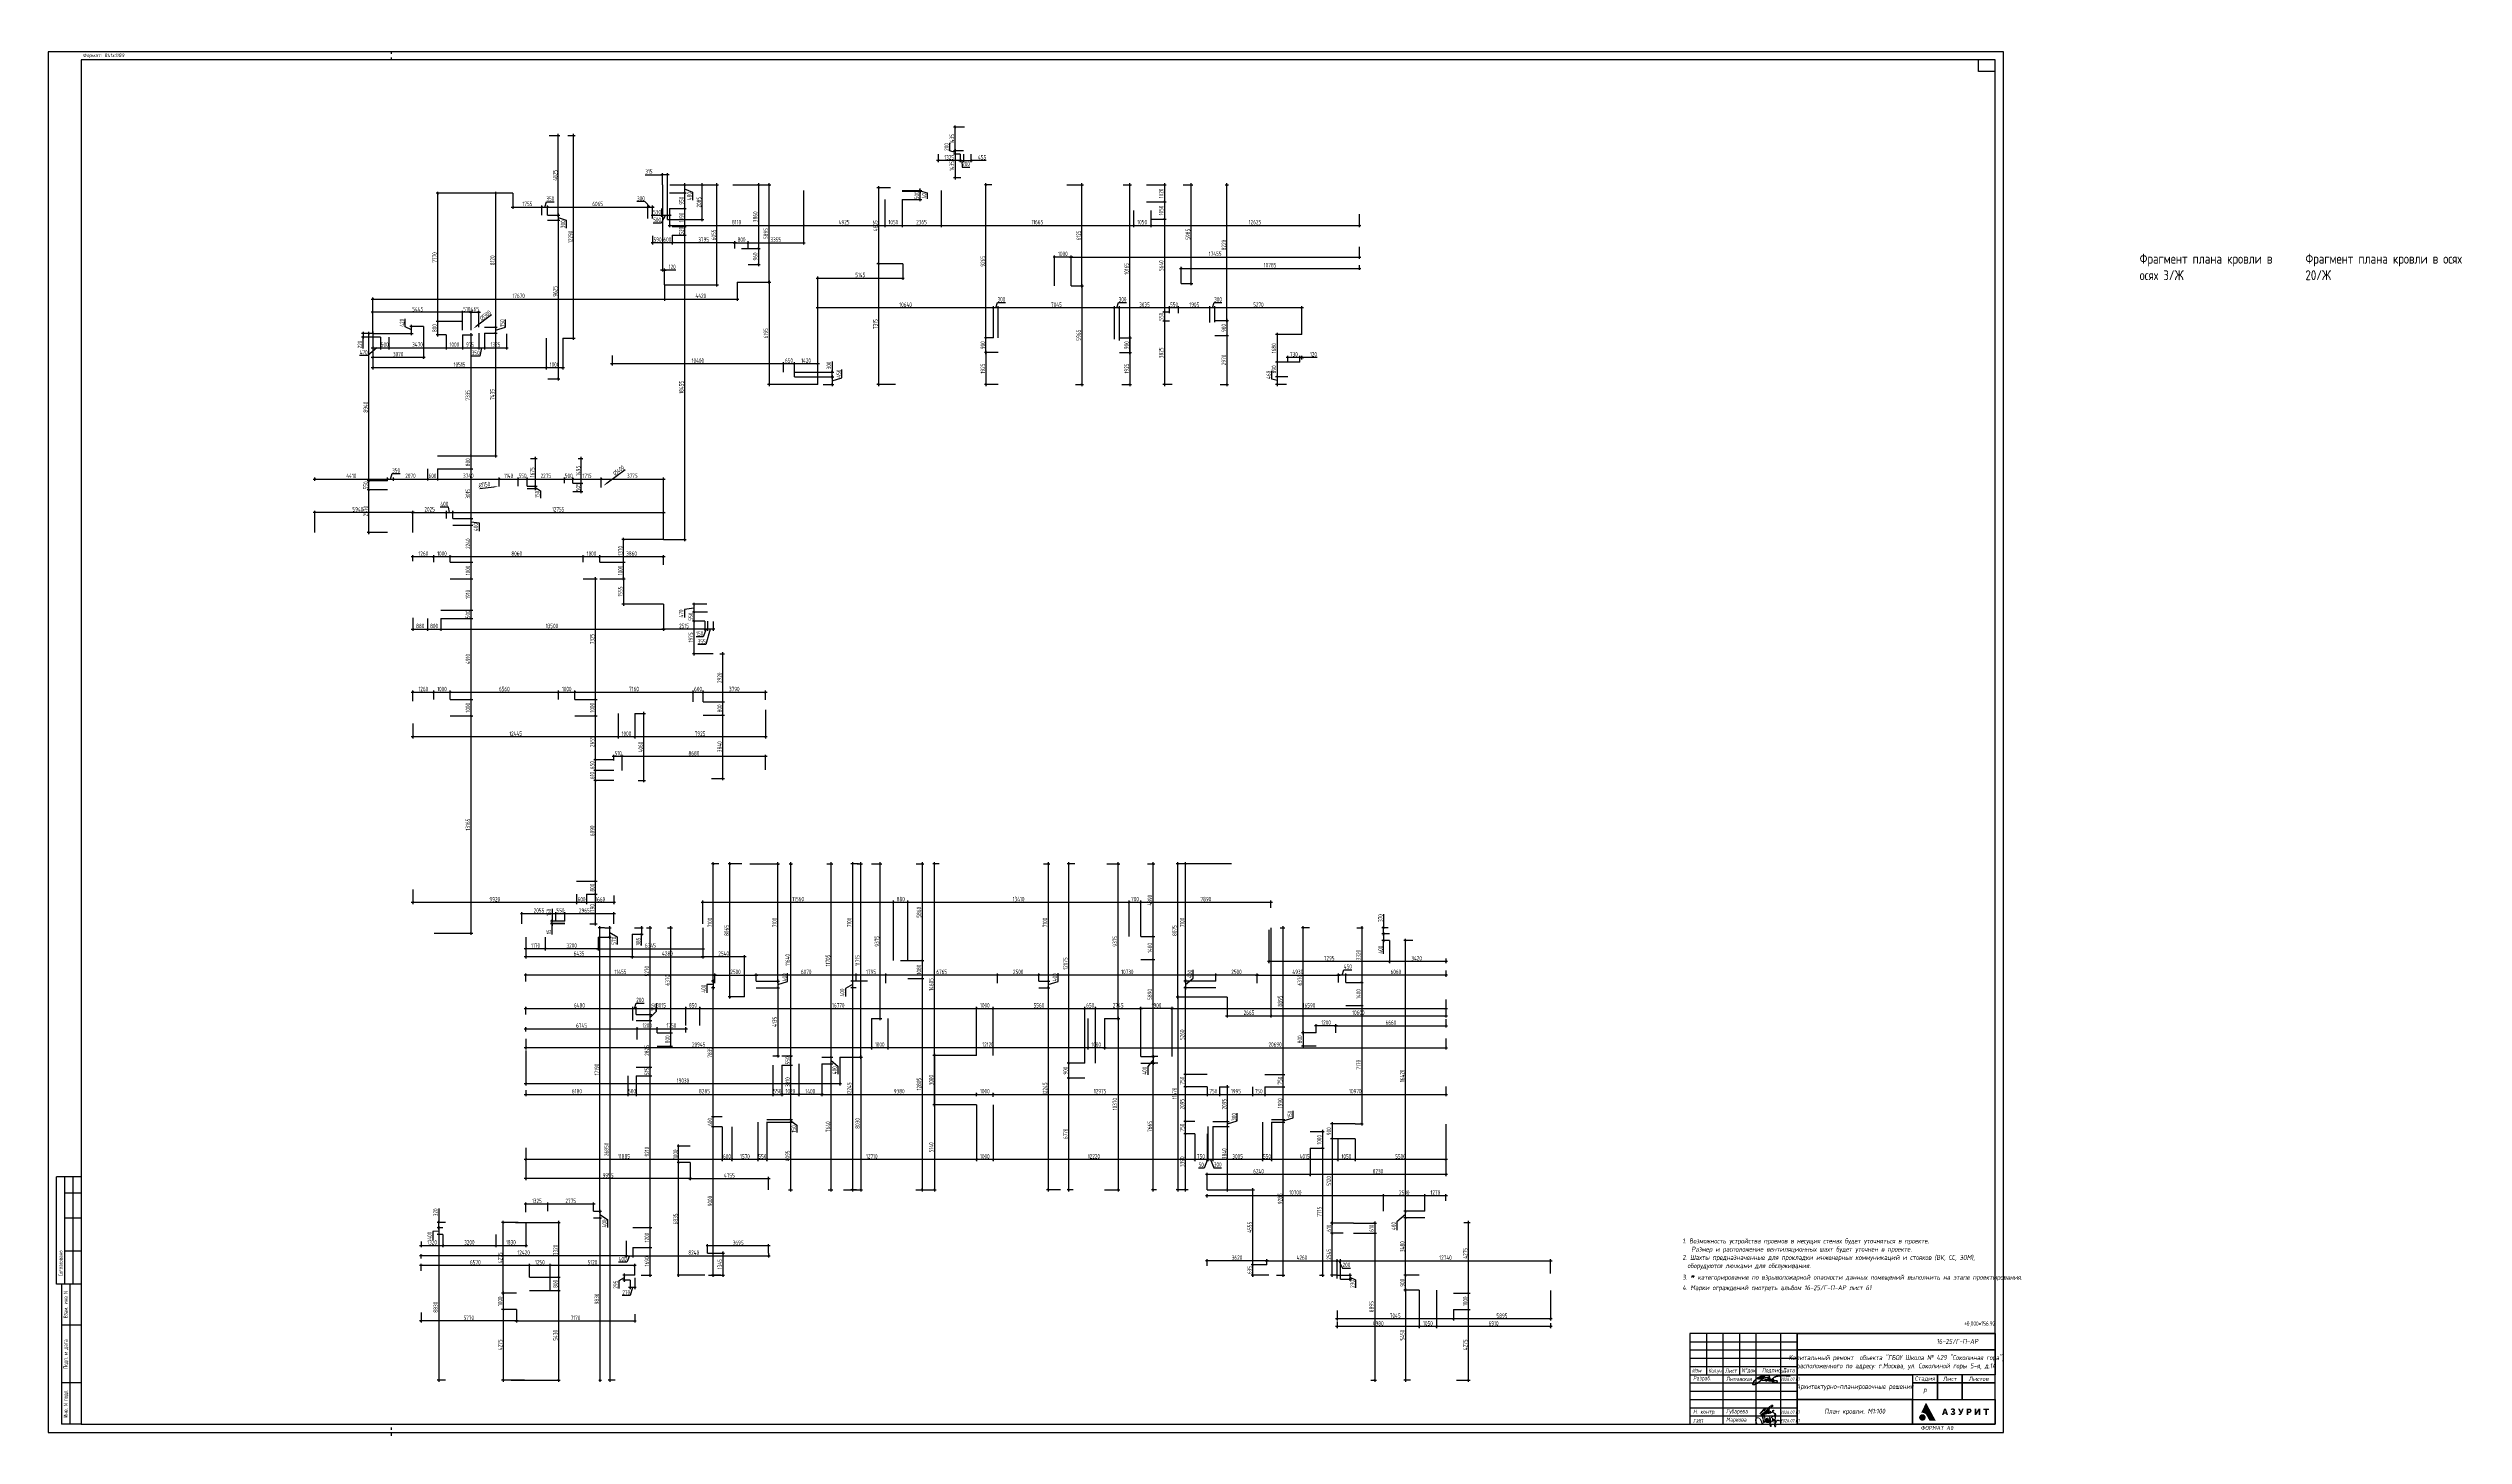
# Paper-space layout 'Кровля' of a CAD drawing. Header units: millimetres. Extents: x -131 to 1333, y -74 to 767.
# The model-space entities are those that its viewports show. They can reach past a viewport. Long polylines and large blocks are cut down to what shows.
import ezdxf
from ezdxf import colors
from ezdxf.entities.mleader import LeaderData, LeaderLine
from ezdxf.enums import TextEntityAlignment as Align
from ezdxf.math import Vec2, Vec3

# ---------------------------------------------------------------- set-up
doc = ezdxf.new("R2010")
doc.units = ezdxf.units.MM
doc.linetypes.add('ACAD_ISO03W100', pattern=[30, 12, -18])
doc.layers.add('_RAMKA', color=7, linetype='Continuous')
doc.layers.add('РАЗМЕРЫ КРОВЛИ ОВ', color=204, linetype='Continuous')
for name, color, linetype, lineweight in [('_STAMP', 250, 'Continuous', 30), ('_TEXT', 189, 'Continuous', 30), ('АПР_Примечание', 250, 'Continuous', 9), ('АР_Отметки', 250, 'Continuous', 15), ('Размеры кровли ВК', 14, 'Continuous', 9)]:
    doc.layers.add(name, color=color, linetype=linetype, lineweight=lineweight)
doc.layers.add('ПОДПИСИ', color=7, linetype='Continuous', lineweight=9, true_color=0x0052a5)
doc.layers.get('0').off()
doc.layers.get('Defpoints').freeze()
doc.styles.add('ISOCPEUR', font='isocpeur.ttf', dxfattribs={"width": 0.7})
doc.styles.add('SIMPLEX', font='simplex.shx', dxfattribs={"width": 0.85, "oblique": 7})
doc.styles.add('Архитект', font='isocpeur.ttf', dxfattribs={"width": 0.8, "oblique": 8})
doc.styles.add('Архитектурный', font='isocpeur.ttf', dxfattribs={"oblique": 8})
doc.styles.add('Архитектурный размер', font='isocpeur.ttf', dxfattribs={"width": 0.8, "oblique": 8})
doc.dimstyles.new('R_100', dxfattribs={"dimtxt": 270, "dimasz": 120, "dimexe": 100, "dimexo": 0, "dimgap": 60, "dimtad": 1, "dimdec": 0, "dimrnd": 5, "dimzin": 0, "dimdsep": 46, "dimtxsty": 'ISOCPEUR', "dimblk": 'ARCHTICK', "dimcen": 0, "dimdle": 100, "dimclrd": 256, "dimclre": 256, "dimclrt": 256, "dimadec": 0, "dimazin": 0, "dimtfac": 2, "dimtdec": 0, "dimtofl": 0, "dimtmove": 1, "dimatfit": 3, "dimfxl": 1, "dimtvp": 3, "dimtolj": 1, "dimtzin": 0, "dimarcsym": 0})

# ---------------------------------------------------------------- blocks, each defined once
blk = doc.blocks.new('Логотип Азурит')
at = {"layer": '_STAMP', "linetype": 'Continuous', "true_color": 0x1447b7}
h = blk.add_hatch(color=162, dxfattribs=at)
h.dxf.hatch_style = 1
h.paths.add_polyline_path([(-42.1, 4.2), (-42.1, 4.4), (-42.1, 4.6), (-42.2, 4.8), (-42.3, 4.9), (-42.4, 5.1), (-42.5, 5.3), (-42.6, 5.4), (-42.7, 5.5), (-42.8, 5.6), (-42.9, 5.7), (-43.1, 5.9), (-43.4, 6), (-43.6, 6), (-43.9, 6.1), (-44.2, 6.1), (-44.4, 6.1), (-44.5, 6), (-44.7, 6), (-44.9, 5.9), (-45, 5.8), (-45.2, 5.7), (-45.4, 5.6), (-45.5, 5.5), (-45.6, 5.3), (-45.7, 5.2), (-45.8, 5), (-45.9, 4.9), (-46, 4.7), (-46, 4.5), (-46.1, 4.3), (-46.1, 4.1), (-46.1, 3.9), (-46, 3.7), (-46, 3.5), (-45.9, 3.4), (-45.9, 3.2), (-45.8, 3.1), (-45.7, 3), (-45.6, 2.9), (-45.5, 2.8), (-45.4, 2.7), (-45.3, 2.6), (-45.2, 2.5), (-45.1, 2.4), (-45, 2.3), (-44.8, 2.3), (-44.7, 2.2), (-44.6, 2.2), (-44.4, 2.2), (-44.3, 2.1), (-44.1, 2.1), (-43.8, 2.1), (-43.6, 2.2), (-43.3, 2.3), (-43.1, 2.4), (-42.9, 2.5), (-42.7, 2.7), (-42.6, 2.8), (-42.4, 3), (-42.3, 3.1), (-42.3, 3.3), (-42.2, 3.5), (-42.1, 3.7), (-42.1, 3.8), (-42.1, 4)])
at = {"layer": '_STAMP', "linetype": 'Continuous', "true_color": 0x2a3756}
h = blk.add_hatch(color=159, dxfattribs=at)
h.dxf.hatch_style = 1
h.paths.add_polyline_path([(-39.4, 8.5), (-40, 9.6), (-40.6, 10.7), (-41.1, 11.7), (-41.6, 12.6), (-41.8, 12.9), (-41.9, 13), (-41.9, 12.9), (-42, 12.8), (-42.4, 12), (-42.8, 11.2), (-43.1, 10.5), (-43.5, 9.7), (-44.2, 8.3), (-44.5, 7.6), (-44.7, 7.1), (-44.8, 6.9), (-44.7, 6.9), (-44.5, 7), (-44.3, 7), (-44.1, 7), (-43.9, 7), (-43.7, 6.9), (-43.6, 6.9), (-43.4, 6.9), (-43.2, 6.8), (-43.1, 6.7), (-42.9, 6.7), (-42.7, 6.6), (-42.6, 6.5), (-42.4, 6.4), (-42.3, 6.3), (-42.2, 6.2), (-42, 6), (-41.9, 5.9), (-41.8, 5.8), (-41.7, 5.7), (-41.6, 5.5), (-41.3, 4.9), (-41, 4.4), (-40.6, 3.6), (-40, 2.6), (-39.8, 2.1), (-37.9, 2.1), (-36.5, 2.1), (-35.9, 2.1), (-36.5, 3.1), (-36.8, 3.8), (-37.2, 4.4), (-37.7, 5.3), (-38.2, 6.3), (-38.5, 6.9), (-38.9, 7.5)])
h = blk.add_hatch(color=159, dxfattribs=at)
h.dxf.hatch_style = 1
h.paths.add_polyline_path([(-29.3, 7.9), (-29.6, 8.8), (-29.9, 9.5), (-30.4, 9.5), (-30.9, 9.5), (-30.9, 9.4), (-31.3, 8.4), (-31.6, 7.3), (-32, 6.3), (-32.2, 5.6), (-32.1, 5.6), (-31.7, 5.6), (-31.2, 5.6), (-31.1, 6), (-31, 6.4), (-30.4, 6.4), (-29.8, 6.4), (-29.6, 6), (-29.5, 5.6), (-29, 5.6), (-28.5, 5.6), (-28.6, 5.8), (-28.9, 6.8)])
h.paths.add_polyline_path([(-30.8, 7.2), (-30.7, 7.3), (-30.6, 7.9), (-30.4, 8.4), (-30.4, 8.6), (-30.4, 8.7), (-30.4, 8.6), (-30.3, 8.4), (-30.2, 8.1), (-30.1, 7.7), (-30, 7.3), (-30, 7.2), (-30.4, 7.2)], flags=16)
h = blk.add_hatch(color=159, dxfattribs=at)
h.dxf.hatch_style = 1
h.paths.add_polyline_path([(-24.4, 7.3), (-24.5, 7.4), (-24.6, 7.5), (-24.7, 7.6), (-24.8, 7.6), (-24.7, 7.7), (-24.6, 7.8), (-24.5, 7.9), (-24.5, 8), (-24.4, 8.1), (-24.3, 8.2), (-24.3, 8.3), (-24.3, 8.3), (-24.3, 8.5), (-24.3, 8.7), (-24.3, 8.7), (-24.3, 8.8), (-24.4, 9), (-24.5, 9.1), (-24.6, 9.3), (-24.8, 9.4), (-24.9, 9.5), (-25.1, 9.5), (-25.3, 9.6), (-25.6, 9.6), (-25.7, 9.6), (-25.9, 9.6), (-26.1, 9.6), (-26.2, 9.5), (-26.4, 9.5), (-26.5, 9.4), (-26.7, 9.3), (-26.8, 9.2), (-26.9, 9.2), (-26.8, 9), (-26.6, 8.7), (-26.5, 8.5), (-26.5, 8.5), (-26.5, 8.5), (-26.3, 8.6), (-26.2, 8.7), (-26.1, 8.7), (-25.9, 8.8), (-25.8, 8.8), (-25.7, 8.8), (-25.6, 8.8), (-25.5, 8.8), (-25.5, 8.7), (-25.4, 8.7), (-25.3, 8.6), (-25.3, 8.6), (-25.3, 8.5), (-25.3, 8.4), (-25.3, 8.3), (-25.3, 8.2), (-25.4, 8.1), (-25.4, 8.1), (-25.4, 8.1), (-25.5, 8), (-25.6, 8), (-25.8, 8), (-26.1, 8), (-26.1, 7.6), (-26.1, 7.2), (-25.8, 7.2), (-25.5, 7.2), (-25.5, 7.2), (-25.4, 7.2), (-25.3, 7.2), (-25.3, 7.1), (-25.2, 7.1), (-25.2, 7), (-25.2, 7), (-25.2, 6.9), (-25.2, 6.8), (-25.2, 6.7), (-25.2, 6.6), (-25.2, 6.6), (-25.3, 6.5), (-25.3, 6.5), (-25.4, 6.5), (-25.4, 6.4), (-25.5, 6.4), (-25.7, 6.4), (-25.8, 6.4), (-25.9, 6.4), (-26, 6.4), (-26.2, 6.5), (-26.3, 6.6), (-26.4, 6.7), (-26.5, 6.8), (-26.8, 6.5), (-26.9, 6.3), (-27, 6.2), (-27, 6.1), (-27, 6.1), (-26.9, 6.1), (-26.8, 6), (-26.6, 5.8), (-26.4, 5.7), (-26.2, 5.6), (-26, 5.6), (-25.8, 5.6), (-25.5, 5.6), (-25.3, 5.6), (-25.1, 5.6), (-25, 5.7), (-24.9, 5.7), (-24.7, 5.8), (-24.6, 5.9), (-24.5, 5.9), (-24.4, 6), (-24.4, 6.1), (-24.3, 6.2), (-24.3, 6.4), (-24.2, 6.5), (-24.2, 6.7), (-24.2, 6.8), (-24.2, 6.9), (-24.2, 7.1), (-24.3, 7.2), (-24.3, 7.3)])
h = blk.add_hatch(color=159, dxfattribs=at)
h.dxf.hatch_style = 1
h.paths.add_polyline_path([(-19.6, 8), (-19.4, 8.7), (-19.1, 9.2), (-19, 9.5), (-19.2, 9.5), (-19.5, 9.5), (-20, 9.5), (-20, 9.4), (-20.3, 8.7), (-20.6, 7.8), (-20.6, 7.7), (-20.7, 7.6), (-20.7, 7.6), (-20.7, 7.7), (-20.8, 8), (-21, 8.4), (-21.3, 9.1), (-21.5, 9.5), (-22.1, 9.5), (-22.6, 9.5), (-22.4, 9.2), (-21.9, 8.2), (-21.3, 7.1), (-21.1, 6.6), (-21.1, 6.6), (-21.1, 6.5), (-21.1, 6.5), (-21.2, 6.4), (-21.3, 6.4), (-21.4, 6.4), (-21.5, 6.4), (-21.5, 6.4), (-21.6, 6.4), (-21.7, 6.5), (-21.8, 6.5), (-21.9, 6.5), (-21.9, 6.4), (-22.1, 6), (-22.2, 5.9), (-22.2, 5.8), (-22.1, 5.8), (-21.9, 5.7), (-21.8, 5.6), (-21.7, 5.6), (-21.5, 5.6), (-21.3, 5.6), (-21.1, 5.6), (-21, 5.6), (-20.9, 5.7), (-20.8, 5.7), (-20.7, 5.8), (-20.6, 5.8), (-20.6, 5.9), (-20.5, 6), (-20.3, 6.2), (-20.3, 6.4), (-20.2, 6.5), (-19.9, 7.3)])
h = blk.add_hatch(color=159, dxfattribs=at)
h.dxf.hatch_style = 1
h.paths.add_polyline_path([(-14.5, 7.5), (-14.4, 7.6), (-14.4, 7.7), (-14.3, 8), (-14.3, 8.2), (-14.3, 8.4), (-14.4, 8.6), (-14.4, 8.8), (-14.5, 8.9), (-14.6, 9), (-14.6, 9.1), (-14.7, 9.2), (-14.8, 9.3), (-14.9, 9.4), (-15.1, 9.4), (-15.2, 9.5), (-15.3, 9.5), (-15.5, 9.5), (-16.3, 9.5), (-17.2, 9.5), (-17.2, 7.6), (-17.2, 5.6), (-16.7, 5.6), (-16.3, 5.6), (-16.3, 6.2), (-16.3, 6.8), (-15.9, 6.8), (-15.6, 6.8), (-15.4, 6.9), (-15.2, 6.9), (-15, 7), (-14.8, 7.1), (-14.7, 7.2), (-14.6, 7.4)])
h.paths.add_polyline_path([(-15.6, 7.7), (-15.7, 7.7), (-16, 7.7), (-16.3, 7.7), (-16.3, 8.2), (-16.3, 8.7), (-15.9, 8.7), (-15.6, 8.7), (-15.6, 8.7), (-15.5, 8.7), (-15.4, 8.6), (-15.4, 8.5), (-15.3, 8.4), (-15.3, 8.4), (-15.3, 8.2), (-15.3, 8.1), (-15.3, 8), (-15.3, 7.9), (-15.4, 7.9), (-15.4, 7.8), (-15.4, 7.8), (-15.5, 7.7)], flags=16)
h = blk.add_hatch(color=159, dxfattribs=at)
h.dxf.hatch_style = 1
h.paths.add_polyline_path([(-10.1, 7.8), (-10, 8), (-9.9, 8.1), (-9.9, 7.9), (-10, 7.5), (-10, 6.7), (-10, 5.6), (-9.5, 5.6), (-9, 5.6), (-9, 7.6), (-9, 9.5), (-9.5, 9.5), (-10, 9.5), (-10.4, 8.9), (-10.8, 8.1), (-11, 7.8), (-11.3, 7.3), (-11.4, 7.1), (-11.4, 7), (-11.4, 7.3), (-11.4, 7.8), (-11.4, 8.6), (-11.4, 9.5), (-11.9, 9.5), (-12.3, 9.5), (-12.3, 7.6), (-12.3, 5.6), (-11.9, 5.6), (-11.4, 5.6), (-11.2, 5.9), (-10.6, 6.9), (-10.3, 7.4)])
h = blk.add_hatch(color=159, dxfattribs=at)
h.dxf.hatch_style = 1
h.paths.add_polyline_path([(-3.7, 9.1), (-3.7, 9.5), (-5.4, 9.5), (-7.1, 9.5), (-7.1, 9.1), (-7.1, 8.7), (-6.5, 8.7), (-5.9, 8.7), (-5.9, 7.2), (-5.9, 5.6), (-5.4, 5.6), (-5, 5.6), (-5, 7.2), (-5, 8.7), (-4.3, 8.7), (-3.7, 8.7)])
blk = doc.blocks.new('подпись Липавская')
at = {"color": 162, "lineweight": 18, "true_color": 0x0034d1}
for points, knots in [([(2.4, -0.6), (1.9, -1.1), (1.5, -1.5), (0.6, -2.3), (0.2, -2.6), (-0.4, -3.1), (-0.8, -3.3), (-1.5, -3.6), (-1.9, -3.7), (-2.4, -3.8), (-2.6, -3.8), (-2.9, -3.6), (-3, -3.5), (-3.1, -3.2), (-3, -3.1), (-3, -2.6), (-2.9, -2.3), (-2.6, -1.9), (-2.5, -1.7), (-2, -1), (-1.6, -0.6), (-0.8, 0.1), (-0.4, 0.4), (0.6, 0.9), (1, 1.2), (1.6, 1.4), (1.6, 1.4), (1.7, 1.5)], [1.927995, 1.927995, 1.927995, 1.927995, 2.162861, 2.162861, 2.342684, 2.342684, 2.481252, 2.481252, 2.589465, 2.589465, 2.644352, 2.644352, 2.684993, 2.684993, 2.725633, 2.725633, 2.816518, 2.816518, 2.907403, 2.907403, 3.101021, 3.101021, 3.294638, 3.294638, 3.488255, 3.488255, 3.514244, 3.514244, 3.514244, 3.514244]), ([(1.5, 0.1), (1.6, 0.1), (1.8, 0.1), (2, 0.2), (2.1, 0.3), (2.5, 0.4), (2.7, 0.6), (3, 0.7)], [0.9055552, 0.9055552, 0.9055552, 0.9055552, 0.9629326, 0.9629326, 1.02031, 1.02031, 1.1239395, 1.1239395, 1.1239395, 1.1239395]), ([(6.8, 0.3), (6.6, 0.1), (6.3, 0), (5.8, -0.3), (5.5, -0.5), (5, -0.7), (4.7, -0.8), (4.2, -1), (4, -1), (3.6, -1.1), (3.4, -1.1), (3, -1.1), (2.8, -1.1), (2.6, -1), (2.5, -1), (2.4, -0.8), (2.3, -0.7), (2.4, -0.6)], [4.3062538, 4.3062538, 4.3062538, 4.3062538, 4.4138757, 4.4138757, 4.5214976, 4.5214976, 4.6291196, 4.6291196, 4.7090277, 4.7090277, 4.7729116, 4.7729116, 4.8231548, 4.8231548, 4.8495834, 4.8495834, 4.87234, 4.87234, 4.87234, 4.87234]), ([(2.8, -0.2), (3.1, 0.1), (3.6, 0.3), (4.3, 0.6), (4.6, 0.7), (5.2, 0.9), (5.6, 0.9), (6.2, 1), (6.5, 1), (6.8, 1)], [4.9347748, 4.9347748, 4.9347748, 4.9347748, 5.0568055, 5.0568055, 5.1788362, 5.1788362, 5.3146558, 5.3146558, 5.3908243, 5.3908243, 5.3908243, 5.3908243]), ([(5.1, 2.3), (5.5, 2.3), (5.9, 2.2), (6.5, 2), (6.7, 2), (7.1, 1.6), (7.3, 1.3), (7.3, 1), (7.2, 0.9), (7.2, 0.8)], [3.9400756, 3.9400756, 3.9400756, 3.9400756, 4.077799, 4.077799, 4.1515227, 4.1515227, 4.2252463, 4.2252463, 4.2499379, 4.2499379, 4.2499379, 4.2499379]), ([(7.2, 0.8), (7.3, 0.7), (7.3, 0.5), (7.3, 0.3), (7.3, 0.2), (7.3, 0), (7.2, 0), (7.2, 0)], [5.43291642, 5.43291642, 5.43291642, 5.43291642, 5.46279586, 5.46279586, 5.4926753, 5.4926753, 5.50331351, 5.50331351, 5.50331351, 5.50331351]), ([(7.2, 0), (7.4, 0), (7.5, 0), (7.8, 0), (8, 0), (8.2, -0.2), (8.3, -0.3), (8.3, -0.4)], [6.0978529, 6.0978529, 6.0978529, 6.0978529, 6.1425729, 6.1425729, 6.1872929, 6.1872929, 6.2036694, 6.2036694, 6.2036694, 6.2036694]), ([(8.7, -0.5), (8.8, -0.1), (9.2, 0.3), (9.8, 0.8), (10.2, 1.1), (11, 1.4), (11.4, 1.5), (12.7, 1.7), (13.6, 1.8), (15, 1.9), (15.7, 1.9), (16.8, 1.9), (17.2, 1.9), (18, 1.8), (18.5, 1.8), (19.2, 1.7), (19.4, 1.7), (19.7, 1.7)], [7.769656, 7.769656, 7.769656, 7.769656, 7.921996, 7.921996, 8.074335, 8.074335, 8.226675, 8.226675, 8.542229, 8.542229, 8.775159, 8.775159, 8.93404, 8.93404, 9.09292, 9.09292, 9.186254, 9.186254, 9.186254, 9.186254]), ([(6.6, -0.7), (6.5, -0.8), (6.4, -0.9), (6, -1.1), (5.7, -1.3), (5.4, -1.4), (5.3, -1.4), (5.2, -1.4), (5.1, -1.4), (5, -1.4), (5, -1.4), (4.9, -1.4), (4.8, -1.3), (4.8, -1.1), (4.8, -1.1), (4.9, -1), (4.9, -1), (4.9, -0.9), (5, -0.9), (5.1, -0.8), (5.3, -0.7), (5.5, -0.6), (5.6, -0.5), (5.9, -0.4), (6, -0.3), (6.3, -0.3), (6.3, -0.3), (6.4, -0.2)], [5.5967371, 5.5967371, 5.5967371, 5.5967371, 5.6654435, 5.6654435, 5.7341498, 5.7341498, 5.7599769, 5.7599769, 5.7754743, 5.7754743, 5.7848694, 5.7848694, 5.7920528, 5.7920528, 5.7992363, 5.7992363, 5.8064198, 5.8064198, 5.8255794, 5.8255794, 5.8652806, 5.8652806, 5.9049817, 5.9049817, 5.9720452, 5.9720452, 5.9983972, 5.9983972, 5.9983972, 5.9983972]), ([(7.7, -1.2), (7.7, -1.3), (7.6, -1.3), (7.4, -1.4), (7.3, -1.5), (7.1, -1.5), (7, -1.5), (6.9, -1.4), (6.9, -1.4), (6.8, -1.3), (6.8, -1.2), (6.8, -1.1), (6.8, -1), (6.9, -0.9), (6.9, -0.9), (7, -0.8), (7.1, -0.7), (7.4, -0.6), (7.6, -0.5), (7.7, -0.5)], [6.3030834, 6.3030834, 6.3030834, 6.3030834, 6.3311025, 6.3311025, 6.3581066, 6.3581066, 6.3684891, 6.3684891, 6.3749758, 6.3749758, 6.3814625, 6.3814625, 6.3879491, 6.3879491, 6.4022384, 6.4022384, 6.4305971, 6.4305971, 6.4944159, 6.4944159, 6.4944159, 6.4944159]), ([(8.6, -1.2), (8.5, -1.3), (8.4, -1.3), (8.3, -1.4), (8.2, -1.4), (8.1, -1.5), (8, -1.5), (7.9, -1.4), (7.8, -1.4), (7.7, -1.3), (7.7, -1.3), (7.7, -1.2)], [6.63437936, 6.63437936, 6.63437936, 6.63437936, 6.65591892, 6.65591892, 6.6718971, 6.6718971, 6.68234273, 6.68234273, 6.6889962, 6.6889962, 6.69151939, 6.69151939, 6.69151939, 6.69151939]), ([(9.7, -1.1), (9.9, -1.1), (10.3, -1), (11, -1), (11.3, -1), (11.8, -1.2), (11.9, -1.4), (12.1, -1.8), (12, -2.1), (11.8, -2.3), (11.7, -2.4), (11.3, -2.5), (11.2, -2.5), (10.6, -2.5), (10.3, -2.5), (9.7, -2.3), (9.5, -2.2), (9.1, -2), (8.9, -1.9), (8.6, -1.5), (8.6, -1.4), (8.6, -1.2)], [7.0162906, 7.0162906, 7.0162906, 7.0162906, 7.0993883, 7.0993883, 7.1824861, 7.1824861, 7.2545595, 7.2545595, 7.301037, 7.301037, 7.3475144, 7.3475144, 7.3939919, 7.3939919, 7.486045, 7.486045, 7.578098, 7.578098, 7.6546435, 7.6546435, 7.6967383, 7.6967383, 7.6967383, 7.6967383]), ([(9.2, -0.6), (9.2, -0.6), (9.3, -0.6), (9.5, -0.5), (9.5, -0.5), (9.6, -0.5), (9.7, -0.6), (9.8, -0.8), (9.8, -0.8), (9.8, -0.9), (9.8, -1), (9.8, -1), (9.7, -1.1), (9.7, -1.1)], [6.85701628, 6.85701628, 6.85701628, 6.85701628, 6.88166544, 6.88166544, 6.8944683, 6.8944683, 6.90289754, 6.90289754, 6.91132677, 6.91132677, 6.91975601, 6.91975601, 6.93200035, 6.93200035, 6.93200035, 6.93200035])]:
    blk.add_open_spline(points, degree=3, knots=knots, dxfattribs=at)
blk.add_spline([(0, 0), (0, -0.1), (0.3, -0.2), (0.8, 0), (1.4, 0.3), (1.9, 0.6), (2.3, 0.9), (2.7, 1.2), (2.9, 1.5), (3, 1.7), (3, 1.9), (2.7, 1.9), (2.4, 1.7), (1.8, 1.3), (1.5, 1), (1.2, 0.5), (1.1, 0.1), (1.2, -0.1), (1.6, -0.2), (2.1, 0), (2.5, 0.2), (2.9, 0.4), (3.5, 0.7), (4.1, 1.2), (4.6, 1.8), (4.8, 2.1), (4.9, 2.3), (4.5, 2.1), (4.1, 1.7), (3.7, 1.3), (3.1, 0.5), (2.4, -0.2), (1.7, -1), (0.7, -1.8), (-0.1, -2.5), (-1.4, -3.3), (-2.7, -3.4), (-2.7, -2.6), (-2.3, -1.8), (-1.6, -1), (-0.5, -0.1), (1, 0.8), (2, 1.3), (3.5, 1.8), (4.9, 2), (5.9, 2), (6.5, 1.8), (6.9, 1.5), (7, 1.1), (6.6, 0.4), (5.7, -0.1), (4.4, -0.6), (3.4, -0.9), (2.6, -0.8), (3.8, 0.1), (4.9, 0.5), (6.3, 0.7), (7.1, 0.5), (7, 0.1), (6.8, -0.2), (6.4, -0.5), (5.9, -0.9), (5, -1.2), (5.4, -0.9), (5.6, -0.8), (5.9, -0.6), (6.2, -0.5), (6.9, -0.3), (7.6, -0.2), (8, -0.4), (8.1, -0.4), (8, -0.6), (7.7, -1), (7.3, -1.2), (7, -1.2), (7.2, -1), (7.4, -0.9), (7.8, -0.7), (8.1, -0.6), (8.4, -0.6), (8.5, -0.7), (8.4, -1.1), (8.2, -1.2), (8, -1.2), (8, -1), (8.2, -0.9), (8.7, -0.9), (9, -0.9), (9.6, -0.8), (9.4, -1.1), (10.8, -1.2), (11.7, -1.6), (11.8, -1.9), (10.3, -2.2), (9.5, -1.9), (8.9, -1.5), (8.8, -0.7), (9.2, -0.1), (9.8, 0.5), (10.7, 1), (12.2, 1.4), (13.8, 1.6), (15.5, 1.7), (16.6, 1.7), (17.2, 1.6), (18.3, 1.6), (19.6, 1.4)], degree=3, dxfattribs=at)
for points in [[(0.2, 0.1), (0.5, 0.1), (0.6, 0.2), (0.9, 0.3)], [(1.6, 0.7), (1.9, 0.9), (2.1, 1), (2.3, 1.2)], [(2, 1.1), (1.8, 0.9), (1.7, 0.8), (1.6, 0.7)], [(3.3, 0.4), (3.1, 0.2), (3, 0), (2.8, -0.2)], [(3.2, 2), (3.6, 2), (3.9, 2.1), (4.2, 2.2)], [(8.3, -0.4), (8.4, -0.4), (8.6, -0.4), (8.7, -0.5)]]:
    blk.add_open_spline(points, degree=3, dxfattribs=at)
blk = doc.blocks.new('Маркова')
at = {"layer": 'ПОДПИСИ'}
for points in [[(44384.2, 26837.5), (44384, 26838), (44383.9, 26838.5), (44383.7, 26838.9), (44383.4, 26839.4), (44382.9, 26839.8), (44382.4, 26840), (44381.9, 26839.9), (44381.5, 26839.5), (44381.4, 26839.1), (44381.4, 26838.7), (44381.6, 26838.2), (44381.8, 26837.8), (44382.2, 26837.4), (44382.8, 26837.1), (44383.5, 26837.1), (44384, 26837.2), (44384.6, 26837.8), (44384.7, 26838.6), (44384.7, 26839.2), (44384.7, 26840.2), (44384.7, 26840.9)], [(44385, 26840.5), (44384.8, 26841), (44384.6, 26841.2), (44384.4, 26841.2), (44384.2, 26841), (44384.2, 26840.5), (44384.4, 26840), (44384.6, 26839.2), (44384.9, 26838.5), (44385.2, 26837.9), (44385.4, 26839.1), (44385.4, 26839.9), (44385.4, 26840.6), (44385.4, 26840.9), (44385.2, 26841), (44385.2, 26840.8), (44385.3, 26839.8), (44385.7, 26838.2), (44385.8, 26837.9), (44386.1, 26838.4), (44386.2, 26839.1), (44386.2, 26839.4), (44385.9, 26839.4), (44385.7, 26839), (44385.8, 26838.6), (44386.2, 26838.3), (44386.4, 26838), (44386.6, 26837.9), (44386.8, 26838.7), (44386.9, 26839.3), (44386.7, 26839.7), (44386.4, 26839.8), (44386, 26839.7), (44385.9, 26839.3), (44386, 26838.9), (44386.1, 26838.5), (44386.2, 26838.4), (44386.5, 26838.4), (44386.8, 26838.8), (44386.7, 26839.4), (44386.7, 26838.9), (44386.9, 26838.2), (44387.1, 26838), (44387.2, 26837.9), (44387.4, 26838.1), (44387.5, 26839), (44387.4, 26839.8), (44387.2, 26840.7), (44387.8, 26837.9), (44387.9, 26837.4), (44388, 26837), (44388.1, 26836.5), (44388.1, 26836.2), (44387.9, 26836.3), (44387.5, 26836.8), (44387.3, 26837.5), (44387.2, 26838.2), (44387.2, 26838.9), (44387.6, 26839.4), (44387.7, 26839.4), (44387.8, 26838.9), (44388, 26838.5), (44388.2, 26838.2), (44388.3, 26838.2), (44388.5, 26838.6), (44388.6, 26839.3), (44388.6, 26839.8), (44389, 26838.6), (44388.8, 26839.4), (44389, 26839.6), (44389.2, 26839.2), (44389.3, 26838.9), (44389.5, 26838.7), (44389.7, 26839), (44389.9, 26839.7), (44390, 26840.3), (44389.9, 26841.6), (44389.7, 26841.8), (44389.6, 26841.7), (44389.6, 26841.3), (44389.7, 26840.3), (44389.9, 26838.8), (44390, 26837.8), (44390, 26837.1), (44390, 26836.1), (44389.7, 26836.3), (44389.5, 26836.9), (44389.4, 26837.9), (44389.4, 26838.5), (44389.5, 26839.2), (44389.9, 26838.8), (44389.9, 26838.6), (44390.1, 26838), (44390.3, 26838.4), (44390.7, 26839), (44390.8, 26838.7), (44391.2, 26839), (44391.4, 26838.7), (44391.9, 26838.8), (44392.2, 26838.7), (44392.6, 26838.8)]]:
    blk.add_spline(points, degree=3, dxfattribs=at)
blk = doc.blocks.new('_Azurit_Stamp 1')
at = {"color": 172, "lineweight": 5, "true_color": 0x1616e3}
for p, q in [((-139.5, 9.9), (-142.6, 6.4)), ((-139.4, 9.9), (-142.6, 6.3)), ((-142.6, 6.4), (-139.5, 9.1)), ((-142.6, 6.3), (-139.5, 9)), ((-141.2, 5.3), (-139.4, 7.3)), ((-141, 5.2), (-141.2, 5.3)), ((-141.1, 5.3), (-139.4, 7.2)), ((-141, 5.3), (-141.1, 5.3)), ((-140.7, 5.4), (-141, 5.3)), ((-140.7, 5.3), (-141, 5.2)), ((-140.1, 6), (-140.7, 5.4)), ((-140, 5.9), (-140.7, 5.3)), ((-140, 6.1), (-139.3, 6.6)), ((-140, 5.9), (-139.9, 6)), ((-139.8, 6.1), (-139.3, 6.5)), ((-139.4, 9.1), (-139.2, 9.3)), ((-139.4, 9), (-139.2, 9.2)), ((-139.3, 7.3), (-138.9, 7.9)), ((-139.3, 7.4), (-139, 7.8)), ((-139.2, 6.6), (-139.3, 6.5)), ((-139.3, 6.5), (-139.3, 6.3)), ((-139.3, 6.4), (-139.3, 6.2)), ((-139.3, 6.3), (-139.1, 6.2)), ((-139.3, 6.2), (-139.1, 6.1)), ((-139.2, 6.8), (-136.8, 8.9)), ((-139.2, 6.6), (-136.7, 8.8)), ((-139, 7.3), (-139.2, 6.8)), ((-139, 7.2), (-139.2, 6.8)), ((-139.1, 6.2), (-138.7, 6.4)), ((-139.1, 6.1), (-138.7, 6.3)), ((-139.1, 6.1), (-138.7, 6.3)), ((-136.8, 8.9), (-139, 7.2)), ((-136.8, 8.9), (-139, 7.3)), ((-138.9, 7.9), (-136.6, 10.7)), ((-138.7, 8), (-136.5, 10.7)), ((-138.7, 6.4), (-136.4, 7.9)), ((-138.6, 6.3), (-137.4, 7.2)), ((-137.4, 7.2), (-137.8, 6.8)), ((-137.2, 7.3), (-137.7, 6.7)), ((-137.2, 7.3), (-136.4, 7.9)), ((-137.2, 6.5), (-136.7, 6.9)), ((-137.2, 6.5), (-136.8, 6.8)), ((-136.4, 7.9), (-137.1, 7.5)), ((-137.1, 7.4), (-137.1, 7.4)), ((-136.1, 7.7), (-136.8, 6.8)), ((-136.1, 7.7), (-136.7, 6.9)), ((-136.7, 6.9), (-136, 7.6)), ((-136.7, 6.9), (-135.9, 7.5)), ((-136.7, 6.9), (-136.6, 6.8)), ((-136.6, 6.8), (-136.7, 6.9)), ((-136.6, 6.8), (-136.5, 6.7)), ((-136.6, 6.8), (-136.5, 6.8)), ((-133.7, 5.2), (-136.6, 3.4)), ((-133.7, 5.2), (-136.6, 3.4)), ((-136.5, 10.8), (-135.3, 11.6)), ((-136.5, 10.7), (-135.2, 11.5)), ((-136.5, 6.8), (-136.1, 6.9)), ((-136.5, 6.7), (-136.1, 6.8)), ((-136.4, 7.9), (-136.4, 7.9)), ((-136.1, 6.8), (-134.9, 7.6)), ((-136.1, 6.9), (-134.9, 7.6)), ((-134.8, 7.4), (-133.5, 6.3)), ((-134.7, 7.4), (-133.4, 6.3)), ((-134.2, 8.5), (-134.3, 8.5)), ((-134.2, 8.4), (-134.3, 8.4)), ((-134.3, 8.4), (-134.3, 8.4)), ((-134.2, 8.4), (-134.2, 8.5))]:
    blk.add_line(p, q, dxfattribs=at)
for points in [[(-140.1, 6), (-140.9, 5.7), (-141.6, 5.6), (-141.9, 5.7), (-141.8, 5.8), (-141.5, 6.2), (-139.4, 7.5)], [(-140, 6.1), (-140.9, 5.7), (-141.6, 5.7), (-141.8, 5.7), (-141.8, 5.8), (-141.5, 6.1), (-139.4, 7.5), (-139.4, 7.3)], [(-139.3, 6.4), (-139.8, 6.1), (-139.9, 6)], [(-139.3, 6.5), (-139.4, 6.5), (-139.8, 6.1), (-139.8, 6.1)], [(-139.5, 9), (-139.6, 8.1), (-139.4, 7.5)], [(-139.4, 9), (-139.5, 8.2), (-139.4, 7.6)], [(-139.4, 7.6), (-138.9, 7.9)], [(-139.4, 7.5), (-139, 7.8)], [(-139.4, 7.5), (-139.3, 7.4)], [(-139.4, 7.2), (-139.3, 6.8), (-139.3, 6.6)], [(-139.3, 7.3), (-139.2, 6.8)]]:
    blk.add_lwpolyline(points, dxfattribs=at)
for points in [[(-139.2, 9.2), (-138.8, 9.6, 0.664719), (-139, 9.8, 0.116051), (-139.3, 9.6, 0.12803), (-139.5, 9.3), (-139.5, 9.1)], [(-139.2, 9.3), (-138.9, 9.7, 0.620604), (-139, 9.8, 0.116009), (-139.3, 9.5, 0.126024), (-139.4, 9.3), (-139.4, 9.1)], [(-138.9, 7.9), (-138.5, 8.1), (-134.8, 11, 0.828646), (-135.3, 11.6)], [(-138.7, 8), (-138.6, 8.1), (-134.8, 11.1, 0.817588), (-135.2, 11.5)]]:
    blk.add_lwpolyline(points, format="xyb", dxfattribs=at)
for centre, radius, start, end in [((-137.6, 6.6), 0.222, 144.8899, 225.505), ((-137.6, 6.6), 0.164, 144.8899, 225.505), ((-137.5, 6.9), 0.428, 237.4946, 304.5474), ((-137.5, 6.9), 0.486, 237.4946, 304.5474), ((-136.8, 8.9), 0.0636, 335.3486, 107.8343), ((-136, 7.6), 0.131, 327.1495, 150.1539), ((-136, 7.6), 0.0731, 327.1495, 150.1539), ((-134.3, 7.8), 0.682, 96.4472, 194.9902), ((-134.3, 7.8), 0.624, 96.4472, 193.5642), ((-135.6, 8.9), 1.44, 299.6881, 338.4776), ((-134.3, 7.8), 0.682, 200.0512, 220.3111), ((-135.6, 8.9), 1.49, 299.157, 339.3007), ((-134.3, 7.8), 0.624, 199.0634, 220.3111), ((-134, 5.9), 0.707, 295.4048, 36.3986), ((-134, 5.9), 0.765, 295.4048, 36.3986)]:
    blk.add_arc(centre, radius, start, end, dxfattribs=at)
at = {"layer": '_STAMP', "lineweight": -2}
for p, q in [((-185, 50), (-120, 50)), ((-185, 45), (-120, 45)), ((-120, 55), (-120, 0)), ((-185, 40), (-120, 40)), ((-185, 25), (-120, 25)), ((-185, 20), (-120, 20)), ((-185, 15), (-120, 15)), ((-185, 10), (-120, 10)), ((-185, 5), (-120, 5))]:
    blk.add_line(p, q, dxfattribs=at)
at = {"layer": '_STAMP', "lineweight": 30}
for p, q in [((-175, 55), (-175, 30)), ((-165, 55), (-165, 0)), ((-155, 55), (-155, 30)), ((-145, 55), (-145, 0)), ((-130, 55), (-130, 0)), ((-185, 35), (-120, 35)), ((-185, 30), (-120, 30))]:
    blk.add_line(p, q, dxfattribs=at)
at = {"layer": '_STAMP', "lineweight": -2}
blk.add_lwpolyline([(-185, 0), (0, 0), (0, 55), (-185, 55)], close=True, dxfattribs=at)
at = {"layer": '_STAMP', "lineweight": 30}
for points in [[(-185, 0), (0, 0), (0, 55), (-185, 55)], [(-120, 55), (0, 55), (0, 45), (-120, 45)], [(-120, 45), (0, 45), (0, 30), (-120, 30)], [(-120, 30), (-50, 30), (-50, 15), (-120, 15)], [(-50, 25), (-35, 25), (-35, 30), (-50, 30)], [(-35, 25), (-20, 25), (-20, 30), (-35, 30)], [(-20, 25), (0, 25), (0, 30), (-20, 30)], [(-120, 15), (-50, 15), (-50, 0), (-120, 0)], [(-50, 15), (-35, 15), (-35, 25), (-50, 25)], [(-50, 15), (0, 15), (0, 0), (-50, 0)], [(-35, 15), (-20, 15), (-20, 25), (-35, 25)], [(-20, 15), (0, 15), (0, 25), (-20, 25)]]:
    blk.add_lwpolyline(points, close=True, dxfattribs=at)
at = {"color": 172, "lineweight": 5, "true_color": 0x1616e3}
blk.add_blockref('подпись Липавская', (-143.9, 27.6), dxfattribs=at)
at = {"color": 172, "true_color": 0x1616e3, "xscale": 1.418317179910401, "yscale": 1.418317179910401, "zscale": 1.418317179910401}
blk.add_blockref('Маркова', (-63092.1, -38063.7), dxfattribs=at)
at = {"linetype": 'Continuous'}
blk.add_blockref('Логотип Азурит', (0, 0), dxfattribs=at)
at = {"layer": '_STAMP', "style": 'Архитектурный', "oblique": 8, "width": 0.8}
for p in [(-130.1, 26.2), (-130.1, 6.2), (-130.1, 1.2)]:
    blk.add_text('2026.07.07', height=2, dxfattribs=at).set_placement(p)
at = {"layer": '_STAMP', "color": 7, "lineweight": -2, "attachment_point": 4, "style": 'Архитектурный размер'}
for s, width, gutter_width, heights, insert, char_height in [('{\\C256;\\c0;16-25/Г-П-АР}', 69.159, 0, [9.61], (-35.5, 50.2), 3), ('Изм', 10, 12.5, [0], (-183.7, 32.5), 2.5), ('{\\W0.7;Кол.уч}', 10, 12.5, [0], (-173.7, 32.2), 2.5), ('Лист', 10, 12.5, [0], (-163.7, 32.5), 2.5), ('N%%Dдок', 10, 12.5, [0], (-153.7, 32.5), 2.5), ('Подпись', 10, 12.5, [0], (-141.2, 32.5), 2.5), ('Дата', 10, 12.5, [0], (-128.7, 32.5), 2.5), ('Разраб.', 20, 12.5, [0], (-183, 27.5), 2.5), ('Липавская', 20, 12.5, [0], (-163, 27.5), 2.5), ('Н. контр.', 20, 12.5, [0], (-183, 7.3), 2.5), ('ГИП', 20, 12.5, [0], (-183, 2), 2.5), ('Губарева', 20, 12.5, [0], (-163, 7.5), 2.5), ('Маркова', 20, 12.5, [0], (-163, 2.5), 2.5)]:
    blk.add_mtext_dynamic_manual_height_columns(s, width=width, gutter_width=gutter_width, heights=heights, dxfattribs=dict(at, insert=insert, char_height=char_height))
at = {"layer": '_STAMP', "color": 7, "lineweight": -2, "char_height": 3, "attachment_point": 5, "style": 'Архитектурный размер'}
for s, insert, width in [('Капитальный ремонт  объекта "ГБОУ Школа № 429 "Соколиная гора", расположенного по адресу: г.Москва, ул. Соколиной горы 5-я, д.14', (-60, 37.5), 120), ('Архитектурно-планировочные решения', (-85, 22.5), 70)]:
    blk.add_mtext(s, dxfattribs=dict(at, insert=insert, width=width))
at = {"layer": '_STAMP', "lineweight": -2, "char_height": 2.5, "attachment_point": 5, "style": 'Архитектурный'}
for s, insert in [('Стадия', (-42.5, 27.5)), ('Лист', (-27.5, 27.5)), ('Листов', (-10, 27.5))]:
    blk.add_mtext_dynamic_manual_height_columns(s, width=15, gutter_width=12.5, heights=[0], dxfattribs=dict(at, insert=insert))
at = {"layer": '_TEXT', "lineweight": -2, "insert": (-42.5, 20), "char_height": 3, "attachment_point": 5, "style": 'Архитект'}
blk.add_mtext_dynamic_manual_height_columns('Р', width=13.353, gutter_width=12.5, heights=[9.08], dxfattribs=at)
blk = doc.blocks.new('_DOP_POLE')
at = {"layer": '_STAMP'}
for p, q in [((-15, 85), (-15, 150)), ((0, 150), (-15, 150)), ((-10, 85), (-10, 150)), ((-5, 85), (-5, 150)), ((0, 150), (0, 0)), ((0, 140), (-10, 140)), ((0, 125), (-10, 125)), ((0, 105), (-10, 105)), ((0, 85), (-15, 85)), ((-12, 85), (-12, 0)), ((-7, 85), (-7, 0)), ((0, 60), (-12, 60)), ((0, 25), (-12, 25)), ((0, 0), (-12, 0))]:
    blk.add_line(p, q, dxfattribs=at)
at = {"layer": '_TEXT', "style": 'ISOCPEUR', "width": 0.7}
for s, p in [('Согласовано', (-12.5, 97.5)), ('Взам. инв N', (-9.5, 72.5)), ('Подп. и дата', (-9.5, 42.5)), ('Инв. N подл.', (-9.5, 12.5))]:
    blk.add_text(s, height=2.5, rotation=90, dxfattribs=at).set_placement(p, align=Align.MIDDLE_CENTER)
blk = doc.blocks.new('*U3527')
at = {"color": 0}
for p, q in [((1172, 827), (1172, 834)), ((1182, 827), (1172, 827))]:
    blk.add_line(p, q, dxfattribs=at)
at = {"layer": '_RAMKA', "color": 253, "linetype": 'ACAD_ISO03W100', "ltscale": 0.12}
for p, q in [((210, 834), (210, 841)), ((210, 0), (210, 7))]:
    blk.add_line(p, q, dxfattribs=at)
at = {"layer": '_RAMKA', "color": 0}
for points in [[(2, 2), (1187, 2), (1187, 839), (2, 839)], [(22, 7), (1182, 7), (1182, 834), (22, 834)]]:
    blk.add_lwpolyline(points, close=True, dxfattribs=at)
at = {"layer": '_RAMKA'}
blk.add_blockref('_DOP_POLE', (22, 7), dxfattribs=at)
at = {"layer": '_RAMKA', "color": 8, "insert": (23, 836.5), "char_height": 2.2, "attachment_point": 4, "style": 'SIMPLEX'}
blk.add_mtext_dynamic_manual_height_columns('Формат: 841x1189', width=59.756, gutter_width=12.5, heights=[0], dxfattribs=at)
at = {"layer": '_RAMKA', "color": 8, "style": 'SIMPLEX', "oblique": 7, "width": 0.85}
blk.add_attdef('ФОРМАТ_А', (1137, 3.5), '', height=2.5, dxfattribs=at)
blk = doc.blocks.new('_DOTSMALL')
at = {"color": 0, "linetype": 'ByBlock', "const_width": 0.5}
blk.add_lwpolyline([(-0.0625, 0, 1), (0.0625, 0, 1)], format="xyb", close=True, dxfattribs=at)
blk = doc.blocks.new('_ArchTick')
at = {"color": 0, "linetype": 'ByBlock', "const_width": 0.15}
blk.add_lwpolyline([(-0.5, -0.5), (0.5, 0.5)], dxfattribs=at)
blk = doc.blocks.new('*D3713')
at = {"layer": 'РАЗМЕРЫ КРОВЛИ ОВ', "lineweight": -2, "transparency": 16777216}
for p, q in [((475354, 60616), (475354, 62232)), ((480474, 61536), (480474, 62232)), ((480574, 62132), (475254, 62132))]:
    blk.add_line(p, q, dxfattribs=at)
at = {"layer": 'РАЗМЕРЫ КРОВЛИ ОВ', "lineweight": -2, "transparency": 16777216, "xscale": 120, "yscale": 120, "zscale": 120, "rotation": 180}
blk.add_blockref('_ArchTick', (475354, 62132), dxfattribs=at)
at = {"layer": 'РАЗМЕРЫ КРОВЛИ ОВ', "lineweight": -2, "transparency": 16777216, "xscale": 120, "yscale": 120, "zscale": 120}
blk.add_blockref('_ArchTick', (480474, 62132), dxfattribs=at)
at = {"layer": 'РАЗМЕРЫ КРОВЛИ ОВ', "transparency": 16777216, "insert": (477914, 62327), "char_height": 270, "attachment_point": 5, "style": 'ISOCPEUR'}
blk.add_mtext('\\A1;5120', dxfattribs=at)
blk = doc.blocks.new('*D3714')
at = {"layer": 'РАЗМЕРЫ КРОВЛИ ОВ', "lineweight": -2, "transparency": 16777216}
for p, q in [((474104, 61416), (474104, 62232)), ((475354, 61416), (475354, 62232)), ((475454, 62132), (474004, 62132))]:
    blk.add_line(p, q, dxfattribs=at)
at = {"layer": 'РАЗМЕРЫ КРОВЛИ ОВ', "lineweight": -2, "transparency": 16777216, "xscale": 120, "yscale": 120, "zscale": 120, "rotation": 180}
blk.add_blockref('_ArchTick', (474104, 62132), dxfattribs=at)
at = {"layer": 'РАЗМЕРЫ КРОВЛИ ОВ', "lineweight": -2, "transparency": 16777216, "xscale": 120, "yscale": 120, "zscale": 120}
blk.add_blockref('_ArchTick', (475354, 62132), dxfattribs=at)
at = {"layer": 'РАЗМЕРЫ КРОВЛИ ОВ', "transparency": 16777216, "insert": (474729, 62327), "char_height": 270, "attachment_point": 5, "style": 'ISOCPEUR'}
blk.add_mtext('\\A1;1250', dxfattribs=at)
blk = doc.blocks.new('*D3715')
at = {"layer": 'РАЗМЕРЫ КРОВЛИ ОВ', "lineweight": -2, "transparency": 16777216}
for p, q in [((467534, 61808), (467534, 62232)), ((474104, 61416), (474104, 62232)), ((474204, 62132), (467434, 62132))]:
    blk.add_line(p, q, dxfattribs=at)
at = {"layer": 'РАЗМЕРЫ КРОВЛИ ОВ', "lineweight": -2, "transparency": 16777216, "xscale": 120, "yscale": 120, "zscale": 120, "rotation": 180}
blk.add_blockref('_ArchTick', (467534, 62132), dxfattribs=at)
at = {"layer": 'РАЗМЕРЫ КРОВЛИ ОВ', "lineweight": -2, "transparency": 16777216, "xscale": 120, "yscale": 120, "zscale": 120}
blk.add_blockref('_ArchTick', (474104, 62132), dxfattribs=at)
at = {"layer": 'РАЗМЕРЫ КРОВЛИ ОВ', "transparency": 16777216, "insert": (470819, 62327), "char_height": 270, "attachment_point": 5, "style": 'ISOCPEUR'}
blk.add_mtext('\\A1;6570', dxfattribs=at)
blk = doc.blocks.new('*D3716')
at = {"layer": 'РАЗМЕРЫ КРОВЛИ ОВ', "lineweight": -2, "transparency": 16777216}
for p, q in [((475863, 64836), (475863, 61316)), ((473257, 64736), (475963, 64736)), ((474104, 61416), (475963, 61416))]:
    blk.add_line(p, q, dxfattribs=at)
at = {"layer": 'РАЗМЕРЫ КРОВЛИ ОВ', "lineweight": -2, "transparency": 16777216, "xscale": 120, "yscale": 120, "zscale": 120}
for p, rotation in [((475863, 64736), 90), ((475863, 61416), 270)]:
    blk.add_blockref('_ArchTick', p, dxfattribs=dict(at, rotation=rotation))
at = {"layer": 'РАЗМЕРЫ КРОВЛИ ОВ', "transparency": 16777216, "insert": (475668, 63076), "char_height": 270, "attachment_point": 5, "rotation": 90, "style": 'ISOCPEUR'}
blk.add_mtext('\\A1;3320', dxfattribs=at)
blk = doc.blocks.new('*D3717')
at = {"layer": 'РАЗМЕРЫ КРОВЛИ ОВ', "lineweight": -2, "transparency": 16777216}
for p, q in [((475863, 61516), (475863, 60516)), ((474104, 61416), (475963, 61416)), ((474104, 60616), (475963, 60616))]:
    blk.add_line(p, q, dxfattribs=at)
at = {"layer": 'РАЗМЕРЫ КРОВЛИ ОВ', "lineweight": -2, "transparency": 16777216, "xscale": 120, "yscale": 120, "zscale": 120}
for p, rotation in [((475863, 61416), 90), ((475863, 60616), 270)]:
    blk.add_blockref('_ArchTick', p, dxfattribs=dict(at, rotation=rotation))
at = {"layer": 'РАЗМЕРЫ КРОВЛИ ОВ', "transparency": 16777216, "insert": (475668, 61016), "char_height": 270, "attachment_point": 5, "rotation": 90, "style": 'ISOCPEUR'}
blk.add_mtext('\\A1;800', dxfattribs=at)
blk = doc.blocks.new('*D3718')
at = {"layer": 'РАЗМЕРЫ КРОВЛИ ОВ', "lineweight": -2, "transparency": 16777216}
for p, q in [((474104, 60616), (475963, 60616)), ((475863, 60716), (475863, 55086)), ((472980, 55186), (475963, 55186))]:
    blk.add_line(p, q, dxfattribs=at)
at = {"layer": 'РАЗМЕРЫ КРОВЛИ ОВ', "lineweight": -2, "transparency": 16777216, "xscale": 120, "yscale": 120, "zscale": 120}
for p, rotation in [((475863, 60616), 90), ((475863, 55186), 270)]:
    blk.add_blockref('_ArchTick', p, dxfattribs=dict(at, rotation=rotation))
at = {"layer": 'РАЗМЕРЫ КРОВЛИ ОВ', "transparency": 16777216, "insert": (475668, 57901), "char_height": 270, "attachment_point": 5, "rotation": 90, "style": 'ISOCPEUR'}
blk.add_mtext('\\A1;5430', dxfattribs=at)
blk = doc.blocks.new('*D3719')
at = {"layer": 'РАЗМЕРЫ КРОВЛИ ОВ', "lineweight": -2, "transparency": 16777216}
for p, q in [((479954, 63630), (479954, 62618)), ((480354, 63226), (480354, 62618)), ((479854, 62718), (480454, 62718)), ((480154, 62718), (479991, 62326)), ((479991, 62326), (479493, 62326))]:
    blk.add_line(p, q, dxfattribs=at)
at = {"layer": 'РАЗМЕРЫ КРОВЛИ ОВ', "lineweight": -2, "transparency": 16777216, "xscale": 120, "yscale": 120, "zscale": 120, "rotation": 180}
blk.add_blockref('_ArchTick', (479954, 62718), dxfattribs=at)
at = {"layer": 'РАЗМЕРЫ КРОВЛИ ОВ', "lineweight": -2, "transparency": 16777216, "xscale": 120, "yscale": 120, "zscale": 120}
blk.add_blockref('_ArchTick', (480354, 62718), dxfattribs=at)
at = {"layer": 'РАЗМЕРЫ КРОВЛИ ОВ', "transparency": 16777216, "insert": (479742, 62521), "char_height": 270, "attachment_point": 5, "style": 'ISOCPEUR'}
blk.add_mtext('\\A1;400', dxfattribs=at)
blk = doc.blocks.new('*D3720')
at = {"layer": 'РАЗМЕРЫ КРОВЛИ ОВ', "lineweight": -2, "transparency": 16777216}
for p, q in [((480354, 63226), (480354, 62618)), ((480254, 62718), (488694, 62718)), ((488594, 62879), (488594, 62618))]:
    blk.add_line(p, q, dxfattribs=at)
at = {"layer": 'РАЗМЕРЫ КРОВЛИ ОВ', "lineweight": -2, "transparency": 16777216, "xscale": 120, "yscale": 120, "zscale": 120, "rotation": 180}
blk.add_blockref('_ArchTick', (480354, 62718), dxfattribs=at)
at = {"layer": 'РАЗМЕРЫ КРОВЛИ ОВ', "lineweight": -2, "transparency": 16777216, "xscale": 120, "yscale": 120, "zscale": 120}
blk.add_blockref('_ArchTick', (488594, 62718), dxfattribs=at)
at = {"layer": 'РАЗМЕРЫ КРОВЛИ ОВ', "transparency": 16777216, "insert": (484055, 62913), "char_height": 270, "attachment_point": 5, "style": 'ISOCPEUR'}
blk.add_mtext('\\A1;8240', dxfattribs=at)
blk = doc.blocks.new('*D3721')
at = {"layer": 'РАЗМЕРЫ КРОВЛИ ОВ', "lineweight": -2, "transparency": 16777216}
for p, q in [((481409, 61436), (481409, 63326)), ((480354, 63226), (481509, 63226)), ((480867, 61536), (481509, 61536))]:
    blk.add_line(p, q, dxfattribs=at)
at = {"layer": 'РАЗМЕРЫ КРОВЛИ ОВ', "lineweight": -2, "transparency": 16777216, "xscale": 120, "yscale": 120, "zscale": 120}
for p, rotation in [((481409, 63226), 90), ((481409, 61536), 270)]:
    blk.add_blockref('_ArchTick', p, dxfattribs=dict(at, rotation=rotation))
at = {"layer": 'РАЗМЕРЫ КРОВЛИ ОВ', "transparency": 16777216, "insert": (481214, 62381), "char_height": 270, "attachment_point": 5, "rotation": 90, "style": 'ISOCPEUR'}
blk.add_mtext('\\A1;1690', dxfattribs=at)
blk = doc.blocks.new('*D3722')
at = {"layer": 'РАЗМЕРЫ КРОВЛИ ОВ', "lineweight": -2, "transparency": 16777216}
for p, q in [((480354, 64426), (481509, 64426)), ((481409, 63126), (481409, 64526)), ((480354, 63226), (481509, 63226))]:
    blk.add_line(p, q, dxfattribs=at)
at = {"layer": 'РАЗМЕРЫ КРОВЛИ ОВ', "lineweight": -2, "transparency": 16777216, "xscale": 120, "yscale": 120, "zscale": 120}
for p, rotation in [((481409, 64426), 90), ((481409, 63226), 270)]:
    blk.add_blockref('_ArchTick', p, dxfattribs=dict(at, rotation=rotation))
at = {"layer": 'РАЗМЕРЫ КРОВЛИ ОВ', "transparency": 16777216, "insert": (481214, 63826), "char_height": 270, "attachment_point": 5, "rotation": 90, "style": 'ISOCPEUR'}
blk.add_mtext('\\A1;1200', dxfattribs=at)
blk = doc.blocks.new('*D3723')
at = {"layer": 'РАЗМЕРЫ КРОВЛИ ОВ', "lineweight": -2, "transparency": 16777216}
for p, q in [((480564, 73636), (481509, 73636)), ((481409, 64326), (481409, 73736)), ((480354, 64426), (481509, 64426))]:
    blk.add_line(p, q, dxfattribs=at)
at = {"layer": 'РАЗМЕРЫ КРОВЛИ ОВ', "lineweight": -2, "transparency": 16777216, "xscale": 120, "yscale": 120, "zscale": 120}
for p, rotation in [((481409, 73636), 90), ((481409, 64426), 270)]:
    blk.add_blockref('_ArchTick', p, dxfattribs=dict(at, rotation=rotation))
at = {"layer": 'РАЗМЕРЫ КРОВЛИ ОВ', "transparency": 16777216, "insert": (481214, 69031), "char_height": 270, "attachment_point": 5, "rotation": 90, "style": 'ISOCPEUR'}
blk.add_mtext('\\A1;9210', dxfattribs=at)
blk = doc.blocks.new('*D3724')
at = {"layer": 'РАЗМЕРЫ КРОВЛИ ОВ', "lineweight": -2, "transparency": 16777216}
for p, q in [((480564, 74148), (481509, 74148)), ((481409, 73536), (481409, 74248)), ((480564, 73636), (481509, 73636))]:
    blk.add_line(p, q, dxfattribs=at)
at = {"layer": 'РАЗМЕРЫ КРОВЛИ ОВ', "lineweight": -2, "transparency": 16777216, "xscale": 120, "yscale": 120, "zscale": 120}
for p, rotation in [((481409, 74148), 90), ((481409, 73636), 270)]:
    blk.add_blockref('_ArchTick', p, dxfattribs=dict(at, rotation=rotation))
at = {"layer": 'РАЗМЕРЫ КРОВЛИ ОВ', "transparency": 16777216, "insert": (481214, 73892), "char_height": 270, "attachment_point": 5, "rotation": 90, "style": 'ISOCPEUR'}
blk.add_mtext('\\A1;515', dxfattribs=at)
blk = doc.blocks.new('*D3725')
at = {"layer": 'РАЗМЕРЫ КРОВЛИ ОВ', "lineweight": -2, "transparency": 16777216}
for p, q in [((480564, 76976), (481509, 76976)), ((481409, 74048), (481409, 77076)), ((480564, 74148), (481509, 74148))]:
    blk.add_line(p, q, dxfattribs=at)
at = {"layer": 'РАЗМЕРЫ КРОВЛИ ОВ', "lineweight": -2, "transparency": 16777216, "xscale": 120, "yscale": 120, "zscale": 120}
for p, rotation in [((481409, 76976), 90), ((481409, 74148), 270)]:
    blk.add_blockref('_ArchTick', p, dxfattribs=dict(at, rotation=rotation))
at = {"layer": 'РАЗМЕРЫ КРОВЛИ ОВ', "transparency": 16777216, "insert": (481214, 75166), "char_height": 270, "attachment_point": 5, "rotation": 90, "style": 'ISOCPEUR'}
blk.add_mtext('\\A1;2825', dxfattribs=at)
blk = doc.blocks.new('*D3726')
at = {"layer": 'РАЗМЕРЫ КРОВЛИ ОВ', "lineweight": -2, "transparency": 16777216}
for p, q in [((481790, 77539), (481790, 78018)), ((480564, 77336), (481509, 77336)), ((481409, 77156), (481790, 77539)), ((481409, 76876), (481409, 77436)), ((480564, 76976), (481509, 76976))]:
    blk.add_line(p, q, dxfattribs=at)
at = {"layer": 'РАЗМЕРЫ КРОВЛИ ОВ', "lineweight": -2, "transparency": 16777216, "xscale": 120, "yscale": 120, "zscale": 120}
for p, rotation in [((481409, 77336), 90), ((481409, 76976), 270)]:
    blk.add_blockref('_ArchTick', p, dxfattribs=dict(at, rotation=rotation))
at = {"layer": 'РАЗМЕРЫ КРОВЛИ ОВ', "transparency": 16777216, "insert": (481595, 77779), "char_height": 270, "attachment_point": 5, "rotation": 90, "style": 'ISOCPEUR'}
blk.add_mtext('\\A1;360', dxfattribs=at)
blk = doc.blocks.new('*D3727')
at = {"layer": 'РАЗМЕРЫ КРОВЛИ ОВ', "lineweight": -2, "transparency": 16777216}
for p, q in [((481190, 82606), (481509, 82606)), ((481409, 77236), (481409, 82706)), ((480564, 77336), (481509, 77336))]:
    blk.add_line(p, q, dxfattribs=at)
at = {"layer": 'РАЗМЕРЫ КРОВЛИ ОВ', "lineweight": -2, "transparency": 16777216, "xscale": 120, "yscale": 120, "zscale": 120}
for p, rotation in [((481409, 82606), 90), ((481409, 77336), 270)]:
    blk.add_blockref('_ArchTick', p, dxfattribs=dict(at, rotation=rotation))
at = {"layer": 'РАЗМЕРЫ КРОВЛИ ОВ', "transparency": 16777216, "insert": (481214, 79971), "char_height": 270, "attachment_point": 5, "rotation": 90, "style": 'ISOCPEUR'}
blk.add_mtext('\\A1;5270', dxfattribs=at)
blk = doc.blocks.new('*D3728')
at = {"layer": 'РАЗМЕРЫ КРОВЛИ ОВ', "lineweight": -2, "transparency": 16777216}
for p, q in [((473784, 77707), (480464, 77707)), ((473884, 77347), (473884, 77807)), ((480364, 76976), (480364, 77807))]:
    blk.add_line(p, q, dxfattribs=at)
at = {"layer": 'РАЗМЕРЫ КРОВЛИ ОВ', "lineweight": -2, "transparency": 16777216, "xscale": 120, "yscale": 120, "zscale": 120, "rotation": 180}
blk.add_blockref('_ArchTick', (473884, 77707), dxfattribs=at)
at = {"layer": 'РАЗМЕРЫ КРОВЛИ ОВ', "lineweight": -2, "transparency": 16777216, "xscale": 120, "yscale": 120, "zscale": 120}
blk.add_blockref('_ArchTick', (480364, 77707), dxfattribs=at)
at = {"layer": 'РАЗМЕРЫ КРОВЛИ ОВ', "transparency": 16777216, "insert": (477124, 77902), "char_height": 270, "attachment_point": 5, "style": 'ISOCPEUR'}
blk.add_mtext('\\A1;6480', dxfattribs=at)
blk = doc.blocks.new('*D3729')
at = {"layer": 'РАЗМЕРЫ КРОВЛИ ОВ', "lineweight": -2, "transparency": 16777216}
for p, q in [((480464, 77707), (480562, 78032)), ((480562, 78032), (481041, 78032)), ((480264, 77707), (480664, 77707)), ((480364, 76976), (480364, 77807)), ((480564, 77336), (480564, 77807))]:
    blk.add_line(p, q, dxfattribs=at)
at = {"layer": 'РАЗМЕРЫ КРОВЛИ ОВ', "lineweight": -2, "transparency": 16777216, "xscale": 120, "yscale": 120, "zscale": 120, "rotation": 180}
blk.add_blockref('_ArchTick', (480364, 77707), dxfattribs=at)
at = {"layer": 'РАЗМЕРЫ КРОВЛИ ОВ', "lineweight": -2, "transparency": 16777216, "xscale": 120, "yscale": 120, "zscale": 120}
blk.add_blockref('_ArchTick', (480564, 77707), dxfattribs=at)
at = {"layer": 'РАЗМЕРЫ КРОВЛИ ОВ', "transparency": 16777216, "insert": (480801, 78227), "char_height": 270, "attachment_point": 5, "style": 'ISOCPEUR'}
blk.add_mtext('\\A1;200', dxfattribs=at)
blk = doc.blocks.new('*D3730')
at = {"layer": 'РАЗМЕРЫ КРОВЛИ ОВ', "lineweight": -2, "transparency": 16777216}
for p, q in [((480464, 77707), (483681, 77707)), ((480564, 77336), (480564, 77807)), ((483581, 76685), (483581, 77807))]:
    blk.add_line(p, q, dxfattribs=at)
at = {"layer": 'РАЗМЕРЫ КРОВЛИ ОВ', "lineweight": -2, "transparency": 16777216, "xscale": 120, "yscale": 120, "zscale": 120, "rotation": 180}
blk.add_blockref('_ArchTick', (480564, 77707), dxfattribs=at)
at = {"layer": 'РАЗМЕРЫ КРОВЛИ ОВ', "lineweight": -2, "transparency": 16777216, "xscale": 120, "yscale": 120, "zscale": 120}
blk.add_blockref('_ArchTick', (483581, 77707), dxfattribs=at)
at = {"layer": 'РАЗМЕРЫ КРОВЛИ ОВ', "transparency": 16777216, "insert": (482073, 77902), "char_height": 270, "attachment_point": 5, "style": 'ISOCPEUR'}
blk.add_mtext('\\A1;3015', dxfattribs=at)
blk = doc.blocks.new('*D3731')
at = {"layer": 'РАЗМЕРЫ КРОВЛИ ОВ', "lineweight": -2, "transparency": 16777216}
for p, q in [((483481, 77707), (484531, 77707)), ((483581, 76685), (483581, 77807)), ((484431, 76685), (484431, 77807))]:
    blk.add_line(p, q, dxfattribs=at)
at = {"layer": 'РАЗМЕРЫ КРОВЛИ ОВ', "lineweight": -2, "transparency": 16777216, "xscale": 120, "yscale": 120, "zscale": 120, "rotation": 180}
blk.add_blockref('_ArchTick', (483581, 77707), dxfattribs=at)
at = {"layer": 'РАЗМЕРЫ КРОВЛИ ОВ', "lineweight": -2, "transparency": 16777216, "xscale": 120, "yscale": 120, "zscale": 120}
blk.add_blockref('_ArchTick', (484431, 77707), dxfattribs=at)
at = {"layer": 'РАЗМЕРЫ КРОВЛИ ОВ', "transparency": 16777216, "insert": (484006, 77902), "char_height": 270, "attachment_point": 5, "style": 'ISOCPEUR'}
blk.add_mtext('\\A1;850', dxfattribs=at)
blk = doc.blocks.new('*D3732')
at = {"layer": 'РАЗМЕРЫ КРОВЛИ ОВ', "lineweight": -2, "transparency": 16777216}
for p, q in [((484331, 77707), (501299, 77707)), ((484431, 76685), (484431, 77807)), ((501199, 74866), (501199, 77807))]:
    blk.add_line(p, q, dxfattribs=at)
at = {"layer": 'РАЗМЕРЫ КРОВЛИ ОВ', "lineweight": -2, "transparency": 16777216, "xscale": 120, "yscale": 120, "zscale": 120, "rotation": 180}
blk.add_blockref('_ArchTick', (484431, 77707), dxfattribs=at)
at = {"layer": 'РАЗМЕРЫ КРОВЛИ ОВ', "lineweight": -2, "transparency": 16777216, "xscale": 120, "yscale": 120, "zscale": 120}
blk.add_blockref('_ArchTick', (501199, 77707), dxfattribs=at)
at = {"layer": 'РАЗМЕРЫ КРОВЛИ ОВ', "transparency": 16777216, "insert": (492815, 77902), "char_height": 270, "attachment_point": 5, "style": 'ISOCPEUR'}
blk.add_mtext('\\A1;16770', dxfattribs=at)
blk = doc.blocks.new('*D3733')
at = {"layer": 'РАЗМЕРЫ КРОВЛИ ОВ', "lineweight": -2, "transparency": 16777216}
for p, q in [((501099, 77707), (502299, 77707)), ((501199, 74866), (501199, 77807)), ((502199, 74866), (502199, 77807))]:
    blk.add_line(p, q, dxfattribs=at)
at = {"layer": 'РАЗМЕРЫ КРОВЛИ ОВ', "lineweight": -2, "transparency": 16777216, "xscale": 120, "yscale": 120, "zscale": 120, "rotation": 180}
blk.add_blockref('_ArchTick', (501199, 77707), dxfattribs=at)
at = {"layer": 'РАЗМЕРЫ КРОВЛИ ОВ', "lineweight": -2, "transparency": 16777216, "xscale": 120, "yscale": 120, "zscale": 120}
blk.add_blockref('_ArchTick', (502199, 77707), dxfattribs=at)
at = {"layer": 'РАЗМЕРЫ КРОВЛИ ОВ', "transparency": 16777216, "insert": (501699, 77902), "char_height": 270, "attachment_point": 5, "style": 'ISOCPEUR'}
blk.add_mtext('\\A1;1000', dxfattribs=at)
blk = doc.blocks.new('*D3734')
at = {"layer": 'РАЗМЕРЫ КРОВЛИ ОВ', "lineweight": -2, "transparency": 16777216}
for p, q in [((502099, 77707), (507859, 77707)), ((502199, 74866), (502199, 77807)), ((507759, 74396), (507759, 77807))]:
    blk.add_line(p, q, dxfattribs=at)
at = {"layer": 'РАЗМЕРЫ КРОВЛИ ОВ', "lineweight": -2, "transparency": 16777216, "xscale": 120, "yscale": 120, "zscale": 120, "rotation": 180}
blk.add_blockref('_ArchTick', (502199, 77707), dxfattribs=at)
at = {"layer": 'РАЗМЕРЫ КРОВЛИ ОВ', "lineweight": -2, "transparency": 16777216, "xscale": 120, "yscale": 120, "zscale": 120}
blk.add_blockref('_ArchTick', (507759, 77707), dxfattribs=at)
at = {"layer": 'РАЗМЕРЫ КРОВЛИ ОВ', "transparency": 16777216, "insert": (504979, 77902), "char_height": 270, "attachment_point": 5, "style": 'ISOCPEUR'}
blk.add_mtext('\\A1;5560', dxfattribs=at)
blk = doc.blocks.new('*D3735')
at = {"layer": 'РАЗМЕРЫ КРОВЛИ ОВ', "lineweight": -2, "transparency": 16777216}
for p, q in [((507659, 77707), (508509, 77707)), ((507759, 74396), (507759, 77807)), ((508409, 74396), (508409, 77807))]:
    blk.add_line(p, q, dxfattribs=at)
at = {"layer": 'РАЗМЕРЫ КРОВЛИ ОВ', "lineweight": -2, "transparency": 16777216, "xscale": 120, "yscale": 120, "zscale": 120, "rotation": 180}
blk.add_blockref('_ArchTick', (507759, 77707), dxfattribs=at)
at = {"layer": 'РАЗМЕРЫ КРОВЛИ ОВ', "lineweight": -2, "transparency": 16777216, "xscale": 120, "yscale": 120, "zscale": 120}
blk.add_blockref('_ArchTick', (508409, 77707), dxfattribs=at)
at = {"layer": 'РАЗМЕРЫ КРОВЛИ ОВ', "transparency": 16777216, "insert": (508084, 77902), "char_height": 270, "attachment_point": 5, "style": 'ISOCPEUR'}
blk.add_mtext('\\A1;650', dxfattribs=at)
blk = doc.blocks.new('*D3736')
at = {"layer": 'РАЗМЕРЫ КРОВЛИ ОВ', "lineweight": -2, "transparency": 16777216}
for p, q in [((508309, 77707), (511252, 77707)), ((508409, 74396), (508409, 77807)), ((511152, 74790), (511152, 77807))]:
    blk.add_line(p, q, dxfattribs=at)
at = {"layer": 'РАЗМЕРЫ КРОВЛИ ОВ', "lineweight": -2, "transparency": 16777216, "xscale": 120, "yscale": 120, "zscale": 120, "rotation": 180}
blk.add_blockref('_ArchTick', (508409, 77707), dxfattribs=at)
at = {"layer": 'РАЗМЕРЫ КРОВЛИ ОВ', "lineweight": -2, "transparency": 16777216, "xscale": 120, "yscale": 120, "zscale": 120}
blk.add_blockref('_ArchTick', (511152, 77707), dxfattribs=at)
at = {"layer": 'РАЗМЕРЫ КРОВЛИ ОВ', "transparency": 16777216, "insert": (509781, 77902), "char_height": 270, "attachment_point": 5, "style": 'ISOCPEUR'}
blk.add_mtext('\\A1;2745', dxfattribs=at)
blk = doc.blocks.new('*D3737')
at = {"layer": 'РАЗМЕРЫ КРОВЛИ ОВ', "lineweight": -2, "transparency": 16777216}
for p, q in [((529639, 78248), (529639, 77607)), ((512951, 77707), (529739, 77707)), ((513051, 74790), (513051, 77807))]:
    blk.add_line(p, q, dxfattribs=at)
at = {"layer": 'РАЗМЕРЫ КРОВЛИ ОВ', "lineweight": -2, "transparency": 16777216, "xscale": 120, "yscale": 120, "zscale": 120, "rotation": 180}
blk.add_blockref('_ArchTick', (513051, 77707), dxfattribs=at)
at = {"layer": 'РАЗМЕРЫ КРОВЛИ ОВ', "lineweight": -2, "transparency": 16777216, "xscale": 120, "yscale": 120, "zscale": 120}
blk.add_blockref('_ArchTick', (529639, 77707), dxfattribs=at)
at = {"layer": 'РАЗМЕРЫ КРОВЛИ ОВ', "transparency": 16777216, "insert": (521345, 77902), "char_height": 270, "attachment_point": 5, "style": 'ISOCPEUR'}
blk.add_mtext('\\A1;16590', dxfattribs=at)
blk = doc.blocks.new('*D3738')
at = {"layer": 'РАЗМЕРЫ КРОВЛИ ОВ', "lineweight": -2, "transparency": 16777216}
for p, q in [((501199, 74866), (498540, 74866)), ((498640, 74966), (498640, 71766)), ((501199, 71866), (498540, 71866))]:
    blk.add_line(p, q, dxfattribs=at)
at = {"layer": 'РАЗМЕРЫ КРОВЛИ ОВ', "lineweight": -2, "transparency": 16777216, "xscale": 120, "yscale": 120, "zscale": 120}
for p, rotation in [((498640, 74866), 90), ((498640, 71866), 270)]:
    blk.add_blockref('_ArchTick', p, dxfattribs=dict(at, rotation=rotation))
at = {"layer": 'РАЗМЕРЫ КРОВЛИ ОВ', "transparency": 16777216, "insert": (498445, 73366), "char_height": 270, "attachment_point": 5, "rotation": 90, "style": 'ISOCPEUR'}
blk.add_mtext('\\A1;3000', dxfattribs=at)
blk = doc.blocks.new('*D3739')
at = {"layer": 'РАЗМЕРЫ КРОВЛИ ОВ', "lineweight": -2, "transparency": 16777216}
for p, q in [((498927, 86471), (498540, 86471)), ((498640, 71766), (498640, 86571)), ((501199, 71866), (498540, 71866))]:
    blk.add_line(p, q, dxfattribs=at)
at = {"layer": 'РАЗМЕРЫ КРОВЛИ ОВ', "lineweight": -2, "transparency": 16777216, "xscale": 120, "yscale": 120, "zscale": 120}
for p, rotation in [((498640, 86471), 90), ((498640, 71866), 270)]:
    blk.add_blockref('_ArchTick', p, dxfattribs=dict(at, rotation=rotation))
at = {"layer": 'РАЗМЕРЫ КРОВЛИ ОВ', "transparency": 16777216, "insert": (498445, 79168), "char_height": 270, "attachment_point": 5, "rotation": 90, "style": 'ISOCPEUR'}
blk.add_mtext('\\A1;14605', dxfattribs=at)
blk = doc.blocks.new('*D3740')
at = {"layer": 'РАЗМЕРЫ КРОВЛИ ОВ', "lineweight": -2, "transparency": 16777216}
for p, q in [((501199, 71866), (498540, 71866)), ((498640, 71966), (498640, 66626)), ((497525, 66726), (498740, 66726))]:
    blk.add_line(p, q, dxfattribs=at)
at = {"layer": 'РАЗМЕРЫ КРОВЛИ ОВ', "lineweight": -2, "transparency": 16777216, "xscale": 120, "yscale": 120, "zscale": 120}
for p, rotation in [((498640, 71866), 90), ((498640, 66726), 270)]:
    blk.add_blockref('_ArchTick', p, dxfattribs=dict(at, rotation=rotation))
at = {"layer": 'РАЗМЕРЫ КРОВЛИ ОВ', "transparency": 16777216, "insert": (498445, 69296), "char_height": 270, "attachment_point": 5, "rotation": 90, "style": 'ISOCPEUR'}
blk.add_mtext('\\A1;5140', dxfattribs=at)
blk = doc.blocks.new('*D3741')
at = {"layer": 'РАЗМЕРЫ КРОВЛИ ОВ', "lineweight": -2, "transparency": 16777216}
for p, q in [((497528, 86471), (498001, 86471)), ((497901, 86571), (497901, 80511)), ((496580, 80611), (498001, 80611))]:
    blk.add_line(p, q, dxfattribs=at)
at = {"layer": 'РАЗМЕРЫ КРОВЛИ ОВ', "lineweight": -2, "transparency": 16777216, "xscale": 120, "yscale": 120, "zscale": 120}
for p, rotation in [((497901, 86471), 90), ((497901, 80611), 270)]:
    blk.add_blockref('_ArchTick', p, dxfattribs=dict(at, rotation=rotation))
at = {"layer": 'РАЗМЕРЫ КРОВЛИ ОВ', "transparency": 16777216, "insert": (497706, 83541), "char_height": 270, "attachment_point": 5, "rotation": 90, "style": 'ISOCPEUR'}
blk.add_mtext('\\A1;5860', dxfattribs=at)
blk = doc.blocks.new('*D3742')
at = {"layer": 'РАЗМЕРЫ КРОВЛИ ОВ', "lineweight": -2, "transparency": 16777216}
for p, q in [((496580, 80611), (498001, 80611)), ((497901, 80711), (497901, 79431)), ((497039, 79531), (498001, 79531))]:
    blk.add_line(p, q, dxfattribs=at)
at = {"layer": 'РАЗМЕРЫ КРОВЛИ ОВ', "lineweight": -2, "transparency": 16777216, "xscale": 120, "yscale": 120, "zscale": 120}
for p, rotation in [((497901, 80611), 90), ((497901, 79531), 270)]:
    blk.add_blockref('_ArchTick', p, dxfattribs=dict(at, rotation=rotation))
at = {"layer": 'РАЗМЕРЫ КРОВЛИ ОВ', "transparency": 16777216, "insert": (497706, 80071), "char_height": 270, "attachment_point": 5, "rotation": 90, "style": 'ISOCPEUR'}
blk.add_mtext('\\A1;1080', dxfattribs=at)
blk = doc.blocks.new('*D3743')
at = {"layer": 'РАЗМЕРЫ КРОВЛИ ОВ', "lineweight": -2, "transparency": 16777216}
for p, q in [((497039, 79531), (498001, 79531)), ((497901, 79631), (497901, 66626)), ((497525, 66726), (498001, 66726))]:
    blk.add_line(p, q, dxfattribs=at)
at = {"layer": 'РАЗМЕРЫ КРОВЛИ ОВ', "lineweight": -2, "transparency": 16777216, "xscale": 120, "yscale": 120, "zscale": 120}
for p, rotation in [((497901, 79531), 90), ((497901, 66726), 270)]:
    blk.add_blockref('_ArchTick', p, dxfattribs=dict(at, rotation=rotation))
at = {"layer": 'РАЗМЕРЫ КРОВЛИ ОВ', "transparency": 16777216, "insert": (497706, 73128), "char_height": 270, "attachment_point": 5, "rotation": 90, "style": 'ISOCPEUR'}
blk.add_mtext('\\A1;12805', dxfattribs=at)
blk = doc.blocks.new('*D3744')
at = {"layer": 'РАЗМЕРЫ КРОВЛИ ОВ', "lineweight": -2, "transparency": 16777216}
for p, q in [((484599, 82839), (484599, 84248)), ((496159, 80611), (496159, 84248)), ((484499, 84148), (496259, 84148))]:
    blk.add_line(p, q, dxfattribs=at)
at = {"layer": 'РАЗМЕРЫ КРОВЛИ ОВ', "lineweight": -2, "transparency": 16777216, "xscale": 120, "yscale": 120, "zscale": 120, "rotation": 180}
blk.add_blockref('_ArchTick', (484599, 84148), dxfattribs=at)
at = {"layer": 'РАЗМЕРЫ КРОВЛИ ОВ', "lineweight": -2, "transparency": 16777216, "xscale": 120, "yscale": 120, "zscale": 120}
blk.add_blockref('_ArchTick', (496159, 84148), dxfattribs=at)
at = {"layer": 'РАЗМЕРЫ КРОВЛИ ОВ', "transparency": 16777216, "insert": (490379, 84343), "char_height": 270, "attachment_point": 5, "style": 'ISOCPEUR'}
blk.add_mtext('\\A1;11560', dxfattribs=at)
blk = doc.blocks.new('*D3745')
at = {"layer": 'РАЗМЕРЫ КРОВЛИ ОВ', "lineweight": -2, "transparency": 16777216}
for p, q in [((496159, 80611), (496159, 84248)), ((497039, 80611), (497039, 84248)), ((496059, 84148), (497139, 84148))]:
    blk.add_line(p, q, dxfattribs=at)
at = {"layer": 'РАЗМЕРЫ КРОВЛИ ОВ', "lineweight": -2, "transparency": 16777216, "xscale": 120, "yscale": 120, "zscale": 120, "rotation": 180}
blk.add_blockref('_ArchTick', (496159, 84148), dxfattribs=at)
at = {"layer": 'РАЗМЕРЫ КРОВЛИ ОВ', "lineweight": -2, "transparency": 16777216, "xscale": 120, "yscale": 120, "zscale": 120}
blk.add_blockref('_ArchTick', (497039, 84148), dxfattribs=at)
at = {"layer": 'РАЗМЕРЫ КРОВЛИ ОВ', "transparency": 16777216, "insert": (496599, 84343), "char_height": 270, "attachment_point": 5, "style": 'ISOCPEUR'}
blk.add_mtext('\\A1;880', dxfattribs=at)
blk = doc.blocks.new('*D3746')
at = {"layer": 'РАЗМЕРЫ КРОВЛИ ОВ', "lineweight": -2, "transparency": 16777216}
for p, q in [((497039, 80611), (497039, 84248)), ((510449, 82081), (510449, 84248)), ((496939, 84148), (510549, 84148))]:
    blk.add_line(p, q, dxfattribs=at)
at = {"layer": 'РАЗМЕРЫ КРОВЛИ ОВ', "lineweight": -2, "transparency": 16777216, "xscale": 120, "yscale": 120, "zscale": 120, "rotation": 180}
blk.add_blockref('_ArchTick', (497039, 84148), dxfattribs=at)
at = {"layer": 'РАЗМЕРЫ КРОВЛИ ОВ', "lineweight": -2, "transparency": 16777216, "xscale": 120, "yscale": 120, "zscale": 120}
blk.add_blockref('_ArchTick', (510449, 84148), dxfattribs=at)
at = {"layer": 'РАЗМЕРЫ КРОВЛИ ОВ', "transparency": 16777216, "insert": (503744, 84343), "char_height": 270, "attachment_point": 5, "style": 'ISOCPEUR'}
blk.add_mtext('\\A1;13410', dxfattribs=at)
blk = doc.blocks.new('*D3747')
at = {"layer": 'РАЗМЕРЫ КРОВЛИ ОВ', "lineweight": -2, "transparency": 16777216}
for p, q in [((510449, 82081), (510449, 84248)), ((511149, 82081), (511149, 84248)), ((510349, 84148), (511249, 84148))]:
    blk.add_line(p, q, dxfattribs=at)
at = {"layer": 'РАЗМЕРЫ КРОВЛИ ОВ', "lineweight": -2, "transparency": 16777216, "xscale": 120, "yscale": 120, "zscale": 120, "rotation": 180}
blk.add_blockref('_ArchTick', (510449, 84148), dxfattribs=at)
at = {"layer": 'РАЗМЕРЫ КРОВЛИ ОВ', "lineweight": -2, "transparency": 16777216, "xscale": 120, "yscale": 120, "zscale": 120}
blk.add_blockref('_ArchTick', (511149, 84148), dxfattribs=at)
at = {"layer": 'РАЗМЕРЫ КРОВЛИ ОВ', "transparency": 16777216, "insert": (510799, 84343), "char_height": 270, "attachment_point": 5, "style": 'ISOCPEUR'}
blk.add_mtext('\\A1;700', dxfattribs=at)
blk = doc.blocks.new('*D3748')
at = {"layer": 'РАЗМЕРЫ КРОВЛИ ОВ', "lineweight": -2, "transparency": 16777216}
for p, q in [((511149, 82081), (511149, 84248)), ((519039, 83814), (519039, 84248)), ((511049, 84148), (519139, 84148))]:
    blk.add_line(p, q, dxfattribs=at)
at = {"layer": 'РАЗМЕРЫ КРОВЛИ ОВ', "lineweight": -2, "transparency": 16777216, "xscale": 120, "yscale": 120, "zscale": 120, "rotation": 180}
blk.add_blockref('_ArchTick', (511149, 84148), dxfattribs=at)
at = {"layer": 'РАЗМЕРЫ КРОВЛИ ОВ', "lineweight": -2, "transparency": 16777216, "xscale": 120, "yscale": 120, "zscale": 120}
blk.add_blockref('_ArchTick', (519039, 84148), dxfattribs=at)
at = {"layer": 'РАЗМЕРЫ КРОВЛИ ОВ', "transparency": 16777216, "insert": (515094, 84343), "char_height": 270, "attachment_point": 5, "style": 'ISOCPEUR'}
blk.add_mtext('\\A1;7890', dxfattribs=at)
blk = doc.blocks.new('*D3749')
at = {"layer": 'РАЗМЕРЫ КРОВЛИ ОВ', "lineweight": -2, "transparency": 16777216}
for p, q in [((526217, 81836), (526217, 80461)), ((529739, 80561), (526117, 80561)), ((529639, 80750), (529639, 80461))]:
    blk.add_line(p, q, dxfattribs=at)
at = {"layer": 'РАЗМЕРЫ КРОВЛИ ОВ', "lineweight": -2, "transparency": 16777216, "xscale": 120, "yscale": 120, "zscale": 120, "rotation": 180}
blk.add_blockref('_ArchTick', (526217, 80561), dxfattribs=at)
at = {"layer": 'РАЗМЕРЫ КРОВЛИ ОВ', "lineweight": -2, "transparency": 16777216, "xscale": 120, "yscale": 120, "zscale": 120}
blk.add_blockref('_ArchTick', (529639, 80561), dxfattribs=at)
at = {"layer": 'РАЗМЕРЫ КРОВЛИ ОВ', "transparency": 16777216, "insert": (527868, 80756), "char_height": 270, "attachment_point": 5, "style": 'ISOCPEUR'}
blk.add_mtext('\\A1;3420', dxfattribs=at)
blk = doc.blocks.new('*D3750')
at = {"layer": 'РАЗМЕРЫ КРОВЛИ ОВ', "lineweight": -2, "transparency": 16777216}
for p, q in [((518921, 82486), (518921, 80461)), ((526217, 81836), (526217, 80461)), ((526317, 80561), (518821, 80561))]:
    blk.add_line(p, q, dxfattribs=at)
at = {"layer": 'РАЗМЕРЫ КРОВЛИ ОВ', "lineweight": -2, "transparency": 16777216, "xscale": 120, "yscale": 120, "zscale": 120, "rotation": 180}
blk.add_blockref('_ArchTick', (518921, 80561), dxfattribs=at)
at = {"layer": 'РАЗМЕРЫ КРОВЛИ ОВ', "lineweight": -2, "transparency": 16777216, "xscale": 120, "yscale": 120, "zscale": 120}
blk.add_blockref('_ArchTick', (526217, 80561), dxfattribs=at)
at = {"layer": 'РАЗМЕРЫ КРОВЛИ ОВ', "transparency": 16777216, "insert": (522569, 80756), "char_height": 270, "attachment_point": 5, "style": 'ISOCPEUR'}
blk.add_mtext('\\A1;7295', dxfattribs=at)
blk = doc.blocks.new('*D3751')
at = {"layer": 'РАЗМЕРЫ КРОВЛИ ОВ', "lineweight": -2, "transparency": 16777216}
for p, q in [((523579, 79286), (523579, 79836)), ((529639, 80006), (529639, 79636)), ((529739, 79736), (523479, 79736))]:
    blk.add_line(p, q, dxfattribs=at)
at = {"layer": 'РАЗМЕРЫ КРОВЛИ ОВ', "lineweight": -2, "transparency": 16777216, "xscale": 120, "yscale": 120, "zscale": 120, "rotation": 180}
blk.add_blockref('_ArchTick', (523579, 79736), dxfattribs=at)
at = {"layer": 'РАЗМЕРЫ КРОВЛИ ОВ', "lineweight": -2, "transparency": 16777216, "xscale": 120, "yscale": 120, "zscale": 120}
blk.add_blockref('_ArchTick', (529639, 79736), dxfattribs=at)
at = {"layer": 'РАЗМЕРЫ КРОВЛИ ОВ', "transparency": 16777216, "insert": (526609, 79931), "char_height": 270, "attachment_point": 5, "style": 'ISOCPEUR'}
blk.add_mtext('\\A1;6060', dxfattribs=at)
blk = doc.blocks.new('*D3752')
at = {"layer": 'РАЗМЕРЫ КРОВЛИ ОВ', "lineweight": -2, "transparency": 16777216}
for p, q in [((523129, 79286), (523129, 79836)), ((523354, 79736), (523452, 80061)), ((523452, 80061), (523950, 80061)), ((523579, 79286), (523579, 79836)), ((523679, 79736), (523029, 79736))]:
    blk.add_line(p, q, dxfattribs=at)
at = {"layer": 'РАЗМЕРЫ КРОВЛИ ОВ', "lineweight": -2, "transparency": 16777216, "xscale": 120, "yscale": 120, "zscale": 120, "rotation": 180}
blk.add_blockref('_ArchTick', (523129, 79736), dxfattribs=at)
at = {"layer": 'РАЗМЕРЫ КРОВЛИ ОВ', "lineweight": -2, "transparency": 16777216, "xscale": 120, "yscale": 120, "zscale": 120}
blk.add_blockref('_ArchTick', (523579, 79736), dxfattribs=at)
at = {"layer": 'РАЗМЕРЫ КРОВЛИ ОВ', "transparency": 16777216, "insert": (523701, 80256), "char_height": 270, "attachment_point": 5, "style": 'ISOCPEUR'}
blk.add_mtext('\\A1;450', dxfattribs=at)
blk = doc.blocks.new('*D3753')
at = {"layer": 'РАЗМЕРЫ КРОВЛИ ОВ', "lineweight": -2, "transparency": 16777216}
for p, q in [((473884, 79343), (473884, 79836)), ((485339, 79250), (485339, 79836)), ((485439, 79736), (473784, 79736))]:
    blk.add_line(p, q, dxfattribs=at)
at = {"layer": 'РАЗМЕРЫ КРОВЛИ ОВ', "lineweight": -2, "transparency": 16777216, "xscale": 120, "yscale": 120, "zscale": 120, "rotation": 180}
blk.add_blockref('_ArchTick', (473884, 79736), dxfattribs=at)
at = {"layer": 'РАЗМЕРЫ КРОВЛИ ОВ', "lineweight": -2, "transparency": 16777216, "xscale": 120, "yscale": 120, "zscale": 120}
blk.add_blockref('_ArchTick', (485339, 79736), dxfattribs=at)
at = {"layer": 'РАЗМЕРЫ КРОВЛИ ОВ', "transparency": 16777216, "insert": (479612, 79931), "char_height": 270, "attachment_point": 5, "style": 'ISOCPEUR'}
blk.add_mtext('\\A1;11455', dxfattribs=at)
blk = doc.blocks.new('*D3754')
at = {"layer": 'РАЗМЕРЫ КРОВЛИ ОВ', "lineweight": -2, "transparency": 16777216}
for p, q in [((524247, 82606), (524638, 82606)), ((524538, 82706), (524538, 79186)), ((523579, 79286), (524638, 79286))]:
    blk.add_line(p, q, dxfattribs=at)
at = {"layer": 'РАЗМЕРЫ КРОВЛИ ОВ', "lineweight": -2, "transparency": 16777216, "xscale": 120, "yscale": 120, "zscale": 120}
for p, rotation in [((524538, 82606), 90), ((524538, 79286), 270)]:
    blk.add_blockref('_ArchTick', p, dxfattribs=dict(at, rotation=rotation))
at = {"layer": 'РАЗМЕРЫ КРОВЛИ ОВ', "transparency": 16777216, "insert": (524343, 80946), "char_height": 270, "attachment_point": 5, "rotation": 90, "style": 'ISOCPEUR'}
blk.add_mtext('\\A1;3320', dxfattribs=at)
blk = doc.blocks.new('*D3755')
at = {"layer": 'РАЗМЕРЫ КРОВЛИ ОВ', "lineweight": -2, "transparency": 16777216}
for p, q in [((523579, 79286), (524638, 79286)), ((524538, 79386), (524538, 77786)), ((523579, 77886), (524638, 77886))]:
    blk.add_line(p, q, dxfattribs=at)
at = {"layer": 'РАЗМЕРЫ КРОВЛИ ОВ', "lineweight": -2, "transparency": 16777216, "xscale": 120, "yscale": 120, "zscale": 120}
for p, rotation in [((524538, 79286), 90), ((524538, 77886), 270)]:
    blk.add_blockref('_ArchTick', p, dxfattribs=dict(at, rotation=rotation))
at = {"layer": 'РАЗМЕРЫ КРОВЛИ ОВ', "transparency": 16777216, "insert": (524343, 78586), "char_height": 270, "attachment_point": 5, "rotation": 90, "style": 'ISOCPEUR'}
blk.add_mtext('\\A1;1400', dxfattribs=at)
blk = doc.blocks.new('*D3756')
at = {"layer": 'РАЗМЕРЫ КРОВЛИ ОВ', "lineweight": -2, "transparency": 16777216}
for p, q in [((524538, 77986), (524538, 70616)), ((523579, 77886), (524638, 77886)), ((524139, 70716), (524638, 70716))]:
    blk.add_line(p, q, dxfattribs=at)
at = {"layer": 'РАЗМЕРЫ КРОВЛИ ОВ', "lineweight": -2, "transparency": 16777216, "xscale": 120, "yscale": 120, "zscale": 120}
for p, rotation in [((524538, 77886), 90), ((524538, 70716), 270)]:
    blk.add_blockref('_ArchTick', p, dxfattribs=dict(at, rotation=rotation))
at = {"layer": 'РАЗМЕРЫ КРОВЛИ ОВ', "transparency": 16777216, "insert": (524343, 74301), "char_height": 270, "attachment_point": 5, "rotation": 90, "style": 'ISOCPEUR'}
blk.add_mtext('\\A1;7170', dxfattribs=at)
blk = doc.blocks.new('*D3757')
at = {"layer": 'РАЗМЕРЫ КРОВЛИ ОВ', "lineweight": -2, "transparency": 16777216}
for p, q in [((524139, 70716), (522645, 70716)), ((522745, 70816), (522745, 69716)), ((524139, 69816), (522645, 69816))]:
    blk.add_line(p, q, dxfattribs=at)
at = {"layer": 'РАЗМЕРЫ КРОВЛИ ОВ', "lineweight": -2, "transparency": 16777216, "xscale": 120, "yscale": 120, "zscale": 120}
for p, rotation in [((522745, 70716), 90), ((522745, 69816), 270)]:
    blk.add_blockref('_ArchTick', p, dxfattribs=dict(at, rotation=rotation))
at = {"layer": 'РАЗМЕРЫ КРОВЛИ ОВ', "transparency": 16777216, "insert": (522550, 70266), "char_height": 270, "attachment_point": 5, "rotation": 90, "style": 'ISOCPEUR'}
blk.add_mtext('\\A1;900', dxfattribs=at)
blk = doc.blocks.new('*D3758')
at = {"layer": 'РАЗМЕРЫ КРОВЛИ ОВ', "lineweight": -2, "transparency": 16777216}
for p, q in [((522745, 69916), (522745, 64595)), ((524139, 69816), (522645, 69816)), ((524035, 64695), (522645, 64695))]:
    blk.add_line(p, q, dxfattribs=at)
at = {"layer": 'РАЗМЕРЫ КРОВЛИ ОВ', "lineweight": -2, "transparency": 16777216, "xscale": 120, "yscale": 120, "zscale": 120}
for p, rotation in [((522745, 69816), 90), ((522745, 64695), 270)]:
    blk.add_blockref('_ArchTick', p, dxfattribs=dict(at, rotation=rotation))
at = {"layer": 'РАЗМЕРЫ КРОВЛИ ОВ', "transparency": 16777216, "insert": (522550, 67255), "char_height": 270, "attachment_point": 5, "rotation": 90, "style": 'ISOCPEUR'}
blk.add_mtext('\\A1;5120', dxfattribs=at)
blk = doc.blocks.new('*D3759')
at = {"layer": 'РАЗМЕРЫ КРОВЛИ ОВ', "lineweight": -2, "transparency": 16777216}
for p, q in [((525328, 64795), (525328, 63983)), ((524035, 64695), (525428, 64695)), ((524035, 64083), (525428, 64083))]:
    blk.add_line(p, q, dxfattribs=at)
at = {"layer": 'РАЗМЕРЫ КРОВЛИ ОВ', "lineweight": -2, "transparency": 16777216, "xscale": 120, "yscale": 120, "zscale": 120}
for p, rotation in [((525328, 64695), 90), ((525328, 64083), 270)]:
    blk.add_blockref('_ArchTick', p, dxfattribs=dict(at, rotation=rotation))
at = {"layer": 'РАЗМЕРЫ КРОВЛИ ОВ', "transparency": 16777216, "insert": (525133, 64389), "char_height": 270, "attachment_point": 5, "rotation": 90, "style": 'ISOCPEUR'}
blk.add_mtext('\\A1;610', dxfattribs=at)
blk = doc.blocks.new('*D3760')
at = {"layer": 'РАЗМЕРЫ КРОВЛИ ОВ', "lineweight": -2, "transparency": 16777216}
for p, q in [((524035, 64083), (525428, 64083)), ((525328, 64183), (525328, 55086)), ((525101, 55186), (525428, 55186))]:
    blk.add_line(p, q, dxfattribs=at)
at = {"layer": 'РАЗМЕРЫ КРОВЛИ ОВ', "lineweight": -2, "transparency": 16777216, "xscale": 120, "yscale": 120, "zscale": 120}
for p, rotation in [((525328, 64083), 90), ((525328, 55186), 270)]:
    blk.add_blockref('_ArchTick', p, dxfattribs=dict(at, rotation=rotation))
at = {"layer": 'РАЗМЕРЫ КРОВЛИ ОВ', "transparency": 16777216, "insert": (525133, 59634), "char_height": 270, "attachment_point": 5, "rotation": 90, "style": 'ISOCPEUR'}
blk.add_mtext('\\A1;8895', dxfattribs=at)
blk = doc.blocks.new('*D3761')
at = {"layer": 'РАЗМЕРЫ КРОВЛИ ОВ', "lineweight": -2, "transparency": 16777216}
for p, q in [((523423, 64083), (522645, 64083)), ((522745, 61436), (522745, 64183)), ((523020, 61536), (522645, 61536))]:
    blk.add_line(p, q, dxfattribs=at)
at = {"layer": 'РАЗМЕРЫ КРОВЛИ ОВ', "lineweight": -2, "transparency": 16777216, "xscale": 120, "yscale": 120, "zscale": 120}
for p, rotation in [((522745, 64083), 90), ((522745, 61536), 270)]:
    blk.add_blockref('_ArchTick', p, dxfattribs=dict(at, rotation=rotation))
at = {"layer": 'РАЗМЕРЫ КРОВЛИ ОВ', "transparency": 16777216, "insert": (522550, 62809), "char_height": 270, "attachment_point": 5, "rotation": 90, "style": 'ISOCPEUR'}
blk.add_mtext('\\A1;2545', dxfattribs=at)
blk = doc.blocks.new('*D3762')
at = {"layer": 'РАЗМЕРЫ КРОВЛИ ОВ', "lineweight": -2, "transparency": 16777216}
for p, q in [((522745, 63983), (522745, 64795)), ((523423, 64695), (522645, 64695)), ((523423, 64083), (522645, 64083))]:
    blk.add_line(p, q, dxfattribs=at)
at = {"layer": 'РАЗМЕРЫ КРОВЛИ ОВ', "lineweight": -2, "transparency": 16777216, "xscale": 120, "yscale": 120, "zscale": 120}
for p, rotation in [((522745, 64695), 90), ((522745, 64083), 270)]:
    blk.add_blockref('_ArchTick', p, dxfattribs=dict(at, rotation=rotation))
at = {"layer": 'РАЗМЕРЫ КРОВЛИ ОВ', "transparency": 16777216, "insert": (522550, 64389), "char_height": 270, "attachment_point": 5, "rotation": 90, "style": 'ISOCPEUR'}
blk.add_mtext('\\A1;610', dxfattribs=at)
blk = doc.blocks.new('*D3763')
at = {"layer": 'РАЗМЕРЫ КРОВЛИ ОВ', "lineweight": -2, "transparency": 16777216}
for p, q in [((529080, 60636), (529080, 58329)), ((535990, 58645), (535990, 58329)), ((536090, 58429), (528980, 58429))]:
    blk.add_line(p, q, dxfattribs=at)
at = {"layer": 'РАЗМЕРЫ КРОВЛИ ОВ', "lineweight": -2, "transparency": 16777216, "xscale": 120, "yscale": 120, "zscale": 120, "rotation": 180}
blk.add_blockref('_ArchTick', (529080, 58429), dxfattribs=at)
at = {"layer": 'РАЗМЕРЫ КРОВЛИ ОВ', "lineweight": -2, "transparency": 16777216, "xscale": 120, "yscale": 120, "zscale": 120}
blk.add_blockref('_ArchTick', (535990, 58429), dxfattribs=at)
at = {"layer": 'РАЗМЕРЫ КРОВЛИ ОВ', "transparency": 16777216, "insert": (532535, 58624), "char_height": 270, "attachment_point": 5, "style": 'ISOCPEUR'}
blk.add_mtext('\\A1;6910', dxfattribs=at)
blk = doc.blocks.new('*D3764')
at = {"layer": 'РАЗМЕРЫ КРОВЛИ ОВ', "lineweight": -2, "transparency": 16777216}
for p, q in [((528030, 60636), (528030, 58329)), ((529080, 60636), (529080, 58329)), ((529180, 58429), (527930, 58429))]:
    blk.add_line(p, q, dxfattribs=at)
at = {"layer": 'РАЗМЕРЫ КРОВЛИ ОВ', "lineweight": -2, "transparency": 16777216, "xscale": 120, "yscale": 120, "zscale": 120, "rotation": 180}
blk.add_blockref('_ArchTick', (528030, 58429), dxfattribs=at)
at = {"layer": 'РАЗМЕРЫ КРОВЛИ ОВ', "lineweight": -2, "transparency": 16777216, "xscale": 120, "yscale": 120, "zscale": 120}
blk.add_blockref('_ArchTick', (529080, 58429), dxfattribs=at)
at = {"layer": 'РАЗМЕРЫ КРОВЛИ ОВ', "transparency": 16777216, "insert": (528555, 58624), "char_height": 270, "attachment_point": 5, "style": 'ISOCPEUR'}
blk.add_mtext('\\A1;1050', dxfattribs=at)
blk = doc.blocks.new('*D3765')
at = {"layer": 'РАЗМЕРЫ КРОВЛИ ОВ', "lineweight": -2, "transparency": 16777216}
for p, q in [((528030, 60636), (528030, 58329)), ((523049, 58736), (523049, 58329)), ((528130, 58429), (522949, 58429))]:
    blk.add_line(p, q, dxfattribs=at)
at = {"layer": 'РАЗМЕРЫ КРОВЛИ ОВ', "lineweight": -2, "transparency": 16777216, "xscale": 120, "yscale": 120, "zscale": 120, "rotation": 180}
blk.add_blockref('_ArchTick', (523049, 58429), dxfattribs=at)
at = {"layer": 'РАЗМЕРЫ КРОВЛИ ОВ', "lineweight": -2, "transparency": 16777216, "xscale": 120, "yscale": 120, "zscale": 120}
blk.add_blockref('_ArchTick', (528030, 58429), dxfattribs=at)
at = {"layer": 'РАЗМЕРЫ КРОВЛИ ОВ', "transparency": 16777216, "insert": (525540, 58624), "char_height": 270, "attachment_point": 5, "style": 'ISOCPEUR'}
blk.add_mtext('\\A1;4980', dxfattribs=at)
blk = doc.blocks.new('*D3766')
at = {"layer": 'РАЗМЕРЫ КРОВЛИ ОВ', "lineweight": -2, "transparency": 16777216}
for p, q in [((529739, 66358), (528267, 66358)), ((528367, 65415), (528367, 66458)), ((529639, 66057), (529639, 66458))]:
    blk.add_line(p, q, dxfattribs=at)
at = {"layer": 'РАЗМЕРЫ КРОВЛИ ОВ', "lineweight": -2, "transparency": 16777216, "xscale": 120, "yscale": 120, "zscale": 120, "rotation": 180}
blk.add_blockref('_ArchTick', (528367, 66358), dxfattribs=at)
at = {"layer": 'РАЗМЕРЫ КРОВЛИ ОВ', "lineweight": -2, "transparency": 16777216, "xscale": 120, "yscale": 120, "zscale": 120}
blk.add_blockref('_ArchTick', (529639, 66358), dxfattribs=at)
at = {"layer": 'РАЗМЕРЫ КРОВЛИ ОВ', "transparency": 16777216, "insert": (529003, 66553), "char_height": 270, "attachment_point": 5, "style": 'ISOCPEUR'}
blk.add_mtext('\\A1;1270', dxfattribs=at)
blk = doc.blocks.new('*D3767')
at = {"layer": 'РАЗМЕРЫ КРОВЛИ ОВ', "lineweight": -2, "transparency": 16777216}
for p, q in [((525969, 66358), (515069, 66358)), ((515169, 66244), (515169, 66458)), ((525869, 65415), (525869, 66458))]:
    blk.add_line(p, q, dxfattribs=at)
at = {"layer": 'РАЗМЕРЫ КРОВЛИ ОВ', "lineweight": -2, "transparency": 16777216, "xscale": 120, "yscale": 120, "zscale": 120, "rotation": 180}
blk.add_blockref('_ArchTick', (515169, 66358), dxfattribs=at)
at = {"layer": 'РАЗМЕРЫ КРОВЛИ ОВ', "lineweight": -2, "transparency": 16777216, "xscale": 120, "yscale": 120, "zscale": 120}
blk.add_blockref('_ArchTick', (525869, 66358), dxfattribs=at)
at = {"layer": 'РАЗМЕРЫ КРОВЛИ ОВ', "transparency": 16777216, "insert": (520519, 66553), "char_height": 270, "attachment_point": 5, "style": 'ISOCPEUR'}
blk.add_mtext('\\A1;10700', dxfattribs=at)
blk = doc.blocks.new('*D3768')
at = {"layer": 'РАЗМЕРЫ КРОВЛИ ОВ', "lineweight": -2, "transparency": 16777216}
for p, q in [((524139, 69816), (524139, 68453)), ((529739, 68553), (524039, 68553)), ((529639, 68778), (529639, 68453))]:
    blk.add_line(p, q, dxfattribs=at)
at = {"layer": 'РАЗМЕРЫ КРОВЛИ ОВ', "lineweight": -2, "transparency": 16777216, "xscale": 120, "yscale": 120, "zscale": 120, "rotation": 180}
blk.add_blockref('_ArchTick', (524139, 68553), dxfattribs=at)
at = {"layer": 'РАЗМЕРЫ КРОВЛИ ОВ', "lineweight": -2, "transparency": 16777216, "xscale": 120, "yscale": 120, "zscale": 120}
blk.add_blockref('_ArchTick', (529639, 68553), dxfattribs=at)
at = {"layer": 'РАЗМЕРЫ КРОВЛИ ОВ', "transparency": 16777216, "insert": (526889, 68748), "char_height": 270, "attachment_point": 5, "style": 'ISOCPEUR'}
blk.add_mtext('\\A1;5500', dxfattribs=at)
blk = doc.blocks.new('*D3769')
at = {"layer": 'РАЗМЕРЫ КРОВЛИ ОВ', "lineweight": -2, "transparency": 16777216}
for p, q in [((523089, 69816), (523089, 68453)), ((524139, 69816), (524139, 68453)), ((524239, 68553), (522989, 68553))]:
    blk.add_line(p, q, dxfattribs=at)
at = {"layer": 'РАЗМЕРЫ КРОВЛИ ОВ', "lineweight": -2, "transparency": 16777216, "xscale": 120, "yscale": 120, "zscale": 120, "rotation": 180}
blk.add_blockref('_ArchTick', (523089, 68553), dxfattribs=at)
at = {"layer": 'РАЗМЕРЫ КРОВЛИ ОВ', "lineweight": -2, "transparency": 16777216, "xscale": 120, "yscale": 120, "zscale": 120}
blk.add_blockref('_ArchTick', (524139, 68553), dxfattribs=at)
at = {"layer": 'РАЗМЕРЫ КРОВЛИ ОВ', "transparency": 16777216, "insert": (523614, 68748), "char_height": 270, "attachment_point": 5, "style": 'ISOCPEUR'}
blk.add_mtext('\\A1;1050', dxfattribs=at)
blk = doc.blocks.new('*D3770')
at = {"layer": 'РАЗМЕРЫ КРОВЛИ ОВ', "lineweight": -2, "transparency": 16777216}
for p, q in [((519074, 70821), (519074, 68453)), ((523089, 69816), (523089, 68453)), ((523189, 68553), (518974, 68553))]:
    blk.add_line(p, q, dxfattribs=at)
at = {"layer": 'РАЗМЕРЫ КРОВЛИ ОВ', "lineweight": -2, "transparency": 16777216, "xscale": 120, "yscale": 120, "zscale": 120, "rotation": 180}
blk.add_blockref('_ArchTick', (519074, 68553), dxfattribs=at)
at = {"layer": 'РАЗМЕРЫ КРОВЛИ ОВ', "lineweight": -2, "transparency": 16777216, "xscale": 120, "yscale": 120, "zscale": 120}
blk.add_blockref('_ArchTick', (523089, 68553), dxfattribs=at)
at = {"layer": 'РАЗМЕРЫ КРОВЛИ ОВ', "transparency": 16777216, "insert": (521082, 68748), "char_height": 270, "attachment_point": 5, "style": 'ISOCPEUR'}
blk.add_mtext('\\A1;4015', dxfattribs=at)
blk = doc.blocks.new('*D3771')
at = {"layer": 'РАЗМЕРЫ КРОВЛИ ОВ', "lineweight": -2, "transparency": 16777216}
for p, q in [((518524, 70821), (518524, 68453)), ((519074, 70821), (519074, 68453)), ((519174, 68553), (518424, 68553))]:
    blk.add_line(p, q, dxfattribs=at)
at = {"layer": 'РАЗМЕРЫ КРОВЛИ ОВ', "lineweight": -2, "transparency": 16777216, "xscale": 120, "yscale": 120, "zscale": 120, "rotation": 180}
blk.add_blockref('_ArchTick', (518524, 68553), dxfattribs=at)
at = {"layer": 'РАЗМЕРЫ КРОВЛИ ОВ', "lineweight": -2, "transparency": 16777216, "xscale": 120, "yscale": 120, "zscale": 120}
blk.add_blockref('_ArchTick', (519074, 68553), dxfattribs=at)
at = {"layer": 'РАЗМЕРЫ КРОВЛИ ОВ', "transparency": 16777216, "insert": (518799, 68748), "char_height": 270, "attachment_point": 5, "style": 'ISOCPEUR'}
blk.add_mtext('\\A1;550', dxfattribs=at)
blk = doc.blocks.new('*D3772')
at = {"layer": 'РАЗМЕРЫ КРОВЛИ ОВ', "lineweight": -2, "transparency": 16777216}
for p, q in [((518524, 70821), (518524, 68453)), ((515519, 70566), (515519, 68453)), ((518624, 68553), (515419, 68553))]:
    blk.add_line(p, q, dxfattribs=at)
at = {"layer": 'РАЗМЕРЫ КРОВЛИ ОВ', "lineweight": -2, "transparency": 16777216, "xscale": 120, "yscale": 120, "zscale": 120, "rotation": 180}
blk.add_blockref('_ArchTick', (515519, 68553), dxfattribs=at)
at = {"layer": 'РАЗМЕРЫ КРОВЛИ ОВ', "lineweight": -2, "transparency": 16777216, "xscale": 120, "yscale": 120, "zscale": 120}
blk.add_blockref('_ArchTick', (518524, 68553), dxfattribs=at)
at = {"layer": 'РАЗМЕРЫ КРОВЛИ ОВ', "transparency": 16777216, "insert": (517022, 68748), "char_height": 270, "attachment_point": 5, "style": 'ISOCPEUR'}
blk.add_mtext('\\A1;3005', dxfattribs=at)
blk = doc.blocks.new('*D3773')
at = {"layer": 'РАЗМЕРЫ КРОВЛИ ОВ', "lineweight": -2, "transparency": 16777216}
for p, q in [((515219, 70566), (515219, 68453)), ((515519, 70566), (515519, 68453)), ((515619, 68553), (515119, 68553)), ((515369, 68553), (515572, 68058)), ((515572, 68058), (516051, 68058))]:
    blk.add_line(p, q, dxfattribs=at)
at = {"layer": 'РАЗМЕРЫ КРОВЛИ ОВ', "lineweight": -2, "transparency": 16777216, "xscale": 120, "yscale": 120, "zscale": 120, "rotation": 180}
blk.add_blockref('_ArchTick', (515219, 68553), dxfattribs=at)
at = {"layer": 'РАЗМЕРЫ КРОВЛИ ОВ', "lineweight": -2, "transparency": 16777216, "xscale": 120, "yscale": 120, "zscale": 120}
blk.add_blockref('_ArchTick', (515519, 68553), dxfattribs=at)
at = {"layer": 'РАЗМЕРЫ КРОВЛИ ОВ', "transparency": 16777216, "insert": (515812, 68253), "char_height": 270, "attachment_point": 5, "style": 'ISOCPEUR'}
blk.add_mtext('\\A1;300', dxfattribs=at)
blk = doc.blocks.new('*D3774')
at = {"layer": 'РАЗМЕРЫ КРОВЛИ ОВ', "lineweight": -2, "transparency": 16777216}
for p, q in [((515219, 70566), (515219, 68453)), ((515169, 70116), (515169, 68453)), ((515194, 68553), (514984, 68039)), ((515169, 68553), (515049, 68553)), ((515219, 68553), (515169, 68553)), ((515219, 68553), (515339, 68553)), ((514984, 68039), (514638, 68039))]:
    blk.add_line(p, q, dxfattribs=at)
at = {"layer": 'РАЗМЕРЫ КРОВЛИ ОВ', "lineweight": -2, "transparency": 16777216, "xscale": 120, "yscale": 120, "zscale": 120}
blk.add_blockref('_ArchTick', (515169, 68553), dxfattribs=at)
at = {"layer": 'РАЗМЕРЫ КРОВЛИ ОВ', "lineweight": -2, "transparency": 16777216, "xscale": 120, "yscale": 120, "zscale": 120, "rotation": 180}
blk.add_blockref('_ArchTick', (515219, 68553), dxfattribs=at)
at = {"layer": 'РАЗМЕРЫ КРОВЛИ ОВ', "transparency": 16777216, "insert": (514811, 68234), "char_height": 270, "attachment_point": 5, "style": 'ISOCPEUR'}
blk.add_mtext('\\A1;50', dxfattribs=at)
blk = doc.blocks.new('*D3775')
at = {"layer": 'РАЗМЕРЫ КРОВЛИ ОВ', "lineweight": -2, "transparency": 16777216}
for p, q in [((514419, 70116), (514419, 68453)), ((515169, 70116), (515169, 68453)), ((515269, 68553), (514319, 68553))]:
    blk.add_line(p, q, dxfattribs=at)
at = {"layer": 'РАЗМЕРЫ КРОВЛИ ОВ', "lineweight": -2, "transparency": 16777216, "xscale": 120, "yscale": 120, "zscale": 120, "rotation": 180}
blk.add_blockref('_ArchTick', (514419, 68553), dxfattribs=at)
at = {"layer": 'РАЗМЕРЫ КРОВЛИ ОВ', "lineweight": -2, "transparency": 16777216, "xscale": 120, "yscale": 120, "zscale": 120}
blk.add_blockref('_ArchTick', (515169, 68553), dxfattribs=at)
at = {"layer": 'РАЗМЕРЫ КРОВЛИ ОВ', "transparency": 16777216, "insert": (514794, 68748), "char_height": 270, "attachment_point": 5, "style": 'ISOCPEUR'}
blk.add_mtext('\\A1;750', dxfattribs=at)
blk = doc.blocks.new('*D3776')
at = {"layer": 'РАЗМЕРЫ КРОВЛИ ОВ', "lineweight": -2, "transparency": 16777216}
for p, q in [((502199, 71866), (502199, 68453)), ((514419, 70116), (514419, 68453)), ((514519, 68553), (502099, 68553))]:
    blk.add_line(p, q, dxfattribs=at)
at = {"layer": 'РАЗМЕРЫ КРОВЛИ ОВ', "lineweight": -2, "transparency": 16777216, "xscale": 120, "yscale": 120, "zscale": 120, "rotation": 180}
blk.add_blockref('_ArchTick', (502199, 68553), dxfattribs=at)
at = {"layer": 'РАЗМЕРЫ КРОВЛИ ОВ', "lineweight": -2, "transparency": 16777216, "xscale": 120, "yscale": 120, "zscale": 120}
blk.add_blockref('_ArchTick', (514419, 68553), dxfattribs=at)
at = {"layer": 'РАЗМЕРЫ КРОВЛИ ОВ', "transparency": 16777216, "insert": (508309, 68748), "char_height": 270, "attachment_point": 5, "style": 'ISOCPEUR'}
blk.add_mtext('\\A1;12220', dxfattribs=at)
blk = doc.blocks.new('*D3777')
at = {"layer": 'РАЗМЕРЫ КРОВЛИ ОВ', "lineweight": -2, "transparency": 16777216}
for p, q in [((501199, 71866), (501199, 68453)), ((502199, 71866), (502199, 68453)), ((502299, 68553), (501099, 68553))]:
    blk.add_line(p, q, dxfattribs=at)
at = {"layer": 'РАЗМЕРЫ КРОВЛИ ОВ', "lineweight": -2, "transparency": 16777216, "xscale": 120, "yscale": 120, "zscale": 120, "rotation": 180}
blk.add_blockref('_ArchTick', (501199, 68553), dxfattribs=at)
at = {"layer": 'РАЗМЕРЫ КРОВЛИ ОВ', "lineweight": -2, "transparency": 16777216, "xscale": 120, "yscale": 120, "zscale": 120}
blk.add_blockref('_ArchTick', (502199, 68553), dxfattribs=at)
at = {"layer": 'РАЗМЕРЫ КРОВЛИ ОВ', "transparency": 16777216, "insert": (501699, 68748), "char_height": 270, "attachment_point": 5, "style": 'ISOCPEUR'}
blk.add_mtext('\\A1;1000', dxfattribs=at)
blk = doc.blocks.new('*D3778')
at = {"layer": 'РАЗМЕРЫ КРОВЛИ ОВ', "lineweight": -2, "transparency": 16777216}
for p, q in [((501199, 71866), (501199, 68453)), ((488491, 70821), (488491, 68453)), ((501299, 68553), (488391, 68553))]:
    blk.add_line(p, q, dxfattribs=at)
at = {"layer": 'РАЗМЕРЫ КРОВЛИ ОВ', "lineweight": -2, "transparency": 16777216, "xscale": 120, "yscale": 120, "zscale": 120, "rotation": 180}
blk.add_blockref('_ArchTick', (488491, 68553), dxfattribs=at)
at = {"layer": 'РАЗМЕРЫ КРОВЛИ ОВ', "lineweight": -2, "transparency": 16777216, "xscale": 120, "yscale": 120, "zscale": 120}
blk.add_blockref('_ArchTick', (501199, 68553), dxfattribs=at)
at = {"layer": 'РАЗМЕРЫ КРОВЛИ ОВ', "transparency": 16777216, "insert": (494845, 68748), "char_height": 270, "attachment_point": 5, "style": 'ISOCPEUR'}
blk.add_mtext('\\A1;12710', dxfattribs=at)
blk = doc.blocks.new('*D3779')
at = {"layer": 'РАЗМЕРЫ КРОВЛИ ОВ', "lineweight": -2, "transparency": 16777216}
for p, q in [((487941, 70821), (487941, 68453)), ((488491, 70821), (488491, 68453)), ((488591, 68553), (487841, 68553))]:
    blk.add_line(p, q, dxfattribs=at)
at = {"layer": 'РАЗМЕРЫ КРОВЛИ ОВ', "lineweight": -2, "transparency": 16777216, "xscale": 120, "yscale": 120, "zscale": 120, "rotation": 180}
blk.add_blockref('_ArchTick', (487941, 68553), dxfattribs=at)
at = {"layer": 'РАЗМЕРЫ КРОВЛИ ОВ', "lineweight": -2, "transparency": 16777216, "xscale": 120, "yscale": 120, "zscale": 120}
blk.add_blockref('_ArchTick', (488491, 68553), dxfattribs=at)
at = {"layer": 'РАЗМЕРЫ КРОВЛИ ОВ', "transparency": 16777216, "insert": (488216, 68748), "char_height": 270, "attachment_point": 5, "style": 'ISOCPEUR'}
blk.add_mtext('\\A1;550', dxfattribs=at)
blk = doc.blocks.new('*D3780')
at = {"layer": 'РАЗМЕРЫ КРОВЛИ ОВ', "lineweight": -2, "transparency": 16777216}
for p, q in [((487941, 70821), (487941, 68453)), ((486370, 70535), (486370, 68453)), ((488041, 68553), (486270, 68553))]:
    blk.add_line(p, q, dxfattribs=at)
at = {"layer": 'РАЗМЕРЫ КРОВЛИ ОВ', "lineweight": -2, "transparency": 16777216, "xscale": 120, "yscale": 120, "zscale": 120, "rotation": 180}
blk.add_blockref('_ArchTick', (486370, 68553), dxfattribs=at)
at = {"layer": 'РАЗМЕРЫ КРОВЛИ ОВ', "lineweight": -2, "transparency": 16777216, "xscale": 120, "yscale": 120, "zscale": 120}
blk.add_blockref('_ArchTick', (487941, 68553), dxfattribs=at)
at = {"layer": 'РАЗМЕРЫ КРОВЛИ ОВ', "transparency": 16777216, "insert": (487156, 68748), "char_height": 270, "attachment_point": 5, "style": 'ISOCPEUR'}
blk.add_mtext('\\A1;1570', dxfattribs=at)
blk = doc.blocks.new('*D3781')
at = {"layer": 'РАЗМЕРЫ КРОВЛИ ОВ', "lineweight": -2, "transparency": 16777216}
for p, q in [((485768, 70535), (485768, 68453)), ((486370, 70535), (486370, 68453)), ((486470, 68553), (485668, 68553))]:
    blk.add_line(p, q, dxfattribs=at)
at = {"layer": 'РАЗМЕРЫ КРОВЛИ ОВ', "lineweight": -2, "transparency": 16777216, "xscale": 120, "yscale": 120, "zscale": 120, "rotation": 180}
blk.add_blockref('_ArchTick', (485768, 68553), dxfattribs=at)
at = {"layer": 'РАЗМЕРЫ КРОВЛИ ОВ', "lineweight": -2, "transparency": 16777216, "xscale": 120, "yscale": 120, "zscale": 120}
blk.add_blockref('_ArchTick', (486370, 68553), dxfattribs=at)
at = {"layer": 'РАЗМЕРЫ КРОВЛИ ОВ', "transparency": 16777216, "insert": (486069, 68748), "char_height": 270, "attachment_point": 5, "style": 'ISOCPEUR'}
blk.add_mtext('\\A1;600', dxfattribs=at)
blk = doc.blocks.new('*D3782')
at = {"layer": 'РАЗМЕРЫ КРОВЛИ ОВ', "lineweight": -2, "transparency": 16777216}
for p, q in [((485768, 70535), (485768, 68453)), ((485868, 68553), (473784, 68553)), ((473884, 68709), (473884, 68453))]:
    blk.add_line(p, q, dxfattribs=at)
at = {"layer": 'РАЗМЕРЫ КРОВЛИ ОВ', "lineweight": -2, "transparency": 16777216, "xscale": 120, "yscale": 120, "zscale": 120, "rotation": 180}
blk.add_blockref('_ArchTick', (473884, 68553), dxfattribs=at)
at = {"layer": 'РАЗМЕРЫ КРОВЛИ ОВ', "lineweight": -2, "transparency": 16777216, "xscale": 120, "yscale": 120, "zscale": 120}
blk.add_blockref('_ArchTick', (485768, 68553), dxfattribs=at)
at = {"layer": 'РАЗМЕРЫ КРОВЛИ ОВ', "transparency": 16777216, "insert": (479826, 68748), "char_height": 270, "attachment_point": 5, "style": 'ISOCPEUR'}
blk.add_mtext('\\A1;11885', dxfattribs=at)
blk = doc.blocks.new('*D3783')
at = {"layer": 'РАЗМЕРЫ КРОВЛИ ОВ', "lineweight": -2, "transparency": 16777216}
for p, q in [((488474, 70821), (490038, 70821)), ((489938, 66626), (489938, 70921)), ((489807, 66726), (490038, 66726))]:
    blk.add_line(p, q, dxfattribs=at)
at = {"layer": 'РАЗМЕРЫ КРОВЛИ ОВ', "lineweight": -2, "transparency": 16777216, "xscale": 120, "yscale": 120, "zscale": 120}
for p, rotation in [((489938, 70821), 90), ((489938, 66726), 270)]:
    blk.add_blockref('_ArchTick', p, dxfattribs=dict(at, rotation=rotation))
at = {"layer": 'РАЗМЕРЫ КРОВЛИ ОВ', "transparency": 16777216, "insert": (489743, 68773), "char_height": 270, "attachment_point": 5, "rotation": 90, "style": 'ISOCPEUR'}
blk.add_mtext('\\A1;4095', dxfattribs=at)
blk = doc.blocks.new('*D3784')
at = {"layer": 'РАЗМЕРЫ КРОВЛИ ОВ', "lineweight": -2, "transparency": 16777216}
for p, q in [((489938, 70721), (489938, 71071)), ((488474, 70821), (490038, 70821)), ((488491, 70971), (490038, 70971)), ((489938, 70896), (490312, 70631)), ((490312, 70631), (490312, 70190))]:
    blk.add_line(p, q, dxfattribs=at)
at = {"layer": 'РАЗМЕРЫ КРОВЛИ ОВ', "lineweight": -2, "transparency": 16777216, "xscale": 120, "yscale": 120, "zscale": 120}
for p, rotation in [((489938, 70971), 90), ((489938, 70821), 270)]:
    blk.add_blockref('_ArchTick', p, dxfattribs=dict(at, rotation=rotation))
at = {"layer": 'РАЗМЕРЫ КРОВЛИ ОВ', "transparency": 16777216, "insert": (490117, 70411), "char_height": 270, "attachment_point": 5, "rotation": 90, "style": 'ISOCPEUR'}
blk.add_mtext('\\A1;150', dxfattribs=at)
blk = doc.blocks.new('*D3785')
at = {"layer": 'РАЗМЕРЫ КРОВЛИ ОВ', "lineweight": -2, "transparency": 16777216}
for p, q in [((489938, 70871), (489938, 74383)), ((489401, 74283), (490038, 74283)), ((488491, 70971), (490038, 70971))]:
    blk.add_line(p, q, dxfattribs=at)
at = {"layer": 'РАЗМЕРЫ КРОВЛИ ОВ', "lineweight": -2, "transparency": 16777216, "xscale": 120, "yscale": 120, "zscale": 120}
for p, rotation in [((489938, 74283), 90), ((489938, 70971), 270)]:
    blk.add_blockref('_ArchTick', p, dxfattribs=dict(at, rotation=rotation))
at = {"layer": 'РАЗМЕРЫ КРОВЛИ ОВ', "transparency": 16777216, "insert": (489743, 73250), "char_height": 270, "attachment_point": 5, "rotation": 90, "style": 'ISOCPEUR'}
blk.add_mtext('\\A1;3310', dxfattribs=at)
blk = doc.blocks.new('*D3786')
at = {"layer": 'РАЗМЕРЫ КРОВЛИ ОВ', "lineweight": -2, "transparency": 16777216}
for p, q in [((489401, 74833), (490038, 74833)), ((489938, 74183), (489938, 74933)), ((489401, 74283), (490038, 74283))]:
    blk.add_line(p, q, dxfattribs=at)
at = {"layer": 'РАЗМЕРЫ КРОВЛИ ОВ', "lineweight": -2, "transparency": 16777216, "xscale": 120, "yscale": 120, "zscale": 120}
for p, rotation in [((489938, 74833), 90), ((489938, 74283), 270)]:
    blk.add_blockref('_ArchTick', p, dxfattribs=dict(at, rotation=rotation))
at = {"layer": 'РАЗМЕРЫ КРОВЛИ ОВ', "transparency": 16777216, "insert": (489743, 74558), "char_height": 270, "attachment_point": 5, "rotation": 90, "style": 'ISOCPEUR'}
blk.add_mtext('\\A1;550', dxfattribs=at)
blk = doc.blocks.new('*D3787')
at = {"layer": 'РАЗМЕРЫ КРОВЛИ ОВ', "lineweight": -2, "transparency": 16777216}
for p, q in [((489846, 86471), (490038, 86471)), ((489938, 74733), (489938, 86571)), ((489401, 74833), (490038, 74833))]:
    blk.add_line(p, q, dxfattribs=at)
at = {"layer": 'РАЗМЕРЫ КРОВЛИ ОВ', "lineweight": -2, "transparency": 16777216, "xscale": 120, "yscale": 120, "zscale": 120}
for p, rotation in [((489938, 86471), 90), ((489938, 74833), 270)]:
    blk.add_blockref('_ArchTick', p, dxfattribs=dict(at, rotation=rotation))
at = {"layer": 'РАЗМЕРЫ КРОВЛИ ОВ', "transparency": 16777216, "insert": (489743, 80652), "char_height": 270, "attachment_point": 5, "rotation": 90, "style": 'ISOCPEUR'}
blk.add_mtext('\\A1;11640', dxfattribs=at)
blk = doc.blocks.new('*D3788')
at = {"layer": 'РАЗМЕРЫ КРОВЛИ ОВ', "lineweight": -2, "transparency": 16777216}
for p, q in [((487453, 86471), (489250, 86471)), ((489150, 79270), (489150, 86571)), ((487837, 79370), (489250, 79370))]:
    blk.add_line(p, q, dxfattribs=at)
at = {"layer": 'РАЗМЕРЫ КРОВЛИ ОВ', "lineweight": -2, "transparency": 16777216, "xscale": 120, "yscale": 120, "zscale": 120}
for p, rotation in [((489150, 86471), 90), ((489150, 79370), 270)]:
    blk.add_blockref('_ArchTick', p, dxfattribs=dict(at, rotation=rotation))
at = {"layer": 'РАЗМЕРЫ КРОВЛИ ОВ', "transparency": 16777216, "insert": (488955, 82920), "char_height": 270, "attachment_point": 5, "rotation": 90, "style": 'ISOCPEUR'}
blk.add_mtext('\\A1;7100', dxfattribs=at)
blk = doc.blocks.new('*D3789')
at = {"layer": 'РАЗМЕРЫ КРОВЛИ ОВ', "lineweight": -2, "transparency": 16777216}
for p, q in [((485768, 70535), (485131, 70535)), ((485231, 61436), (485231, 70635)), ((485704, 61536), (485131, 61536))]:
    blk.add_line(p, q, dxfattribs=at)
at = {"layer": 'РАЗМЕРЫ КРОВЛИ ОВ', "lineweight": -2, "transparency": 16777216, "xscale": 120, "yscale": 120, "zscale": 120}
for p, rotation in [((485231, 70535), 90), ((485231, 61536), 270)]:
    blk.add_blockref('_ArchTick', p, dxfattribs=dict(at, rotation=rotation))
at = {"layer": 'РАЗМЕРЫ КРОВЛИ ОВ', "transparency": 16777216, "insert": (485036, 66035), "char_height": 270, "attachment_point": 5, "rotation": 90, "style": 'ISOCPEUR'}
blk.add_mtext('\\A1;9000', dxfattribs=at)
blk = doc.blocks.new('*D3790')
at = {"layer": 'РАЗМЕРЫ КРОВЛИ ОВ', "lineweight": -2, "transparency": 16777216}
for p, q in [((485768, 71137), (485131, 71137)), ((485231, 70435), (485231, 71237)), ((485768, 70535), (485131, 70535))]:
    blk.add_line(p, q, dxfattribs=at)
at = {"layer": 'РАЗМЕРЫ КРОВЛИ ОВ', "lineweight": -2, "transparency": 16777216, "xscale": 120, "yscale": 120, "zscale": 120}
for p, rotation in [((485231, 71137), 90), ((485231, 70535), 270)]:
    blk.add_blockref('_ArchTick', p, dxfattribs=dict(at, rotation=rotation))
at = {"layer": 'РАЗМЕРЫ КРОВЛИ ОВ', "transparency": 16777216, "insert": (485036, 70836), "char_height": 270, "attachment_point": 5, "rotation": 90, "style": 'ISOCPEUR'}
blk.add_mtext('\\A1;600', dxfattribs=at)
blk = doc.blocks.new('*D3791')
at = {"layer": 'РАЗМЕРЫ КРОВЛИ ОВ', "lineweight": -2, "transparency": 16777216}
for p, q in [((485231, 71037), (485231, 79070)), ((485331, 78970), (485131, 78970)), ((485768, 71137), (485131, 71137))]:
    blk.add_line(p, q, dxfattribs=at)
at = {"layer": 'РАЗМЕРЫ КРОВЛИ ОВ', "lineweight": -2, "transparency": 16777216, "xscale": 120, "yscale": 120, "zscale": 120}
for p, rotation in [((485231, 78970), 90), ((485231, 71137), 270)]:
    blk.add_blockref('_ArchTick', p, dxfattribs=dict(at, rotation=rotation))
at = {"layer": 'РАЗМЕРЫ КРОВЛИ ОВ', "transparency": 16777216, "insert": (485036, 75054), "char_height": 270, "attachment_point": 5, "rotation": 90, "style": 'ISOCPEUR'}
blk.add_mtext('\\A1;7835', dxfattribs=at)
blk = doc.blocks.new('*D3792')
at = {"layer": 'РАЗМЕРЫ КРОВЛИ ОВ', "lineweight": -2, "transparency": 16777216}
for p, q in [((485573, 86471), (485131, 86471)), ((485231, 79270), (485231, 86571)), ((485339, 79370), (485131, 79370))]:
    blk.add_line(p, q, dxfattribs=at)
at = {"layer": 'РАЗМЕРЫ КРОВЛИ ОВ', "lineweight": -2, "transparency": 16777216, "xscale": 120, "yscale": 120, "zscale": 120}
for p, rotation in [((485231, 86471), 90), ((485231, 79370), 270)]:
    blk.add_blockref('_ArchTick', p, dxfattribs=dict(at, rotation=rotation))
at = {"layer": 'РАЗМЕРЫ КРОВЛИ ОВ', "transparency": 16777216, "insert": (485036, 82920), "char_height": 270, "attachment_point": 5, "rotation": 90, "style": 'ISOCPEUR'}
blk.add_mtext('\\A1;7100', dxfattribs=at)
blk = doc.blocks.new('*D3793')
at = {"layer": 'РАЗМЕРЫ КРОВЛИ ОВ', "lineweight": -2, "transparency": 16777216}
for p, q in [((480064, 73636), (480064, 72403)), ((473784, 72503), (480164, 72503)), ((473884, 72752), (473884, 72403))]:
    blk.add_line(p, q, dxfattribs=at)
at = {"layer": 'РАЗМЕРЫ КРОВЛИ ОВ', "lineweight": -2, "transparency": 16777216, "xscale": 120, "yscale": 120, "zscale": 120, "rotation": 180}
blk.add_blockref('_ArchTick', (473884, 72503), dxfattribs=at)
at = {"layer": 'РАЗМЕРЫ КРОВЛИ ОВ', "lineweight": -2, "transparency": 16777216, "xscale": 120, "yscale": 120, "zscale": 120}
blk.add_blockref('_ArchTick', (480064, 72503), dxfattribs=at)
at = {"layer": 'РАЗМЕРЫ КРОВЛИ ОВ', "transparency": 16777216, "insert": (476974, 72698), "char_height": 270, "attachment_point": 5, "style": 'ISOCPEUR'}
blk.add_mtext('\\A1;6180', dxfattribs=at)
blk = doc.blocks.new('*D3794')
at = {"layer": 'РАЗМЕРЫ КРОВЛИ ОВ', "lineweight": -2, "transparency": 16777216}
for p, q in [((480064, 73636), (480064, 72403)), ((480564, 73636), (480564, 72403)), ((479964, 72503), (480664, 72503))]:
    blk.add_line(p, q, dxfattribs=at)
at = {"layer": 'РАЗМЕРЫ КРОВЛИ ОВ', "lineweight": -2, "transparency": 16777216, "xscale": 120, "yscale": 120, "zscale": 120, "rotation": 180}
blk.add_blockref('_ArchTick', (480064, 72503), dxfattribs=at)
at = {"layer": 'РАЗМЕРЫ КРОВЛИ ОВ', "lineweight": -2, "transparency": 16777216, "xscale": 120, "yscale": 120, "zscale": 120}
blk.add_blockref('_ArchTick', (480564, 72503), dxfattribs=at)
at = {"layer": 'РАЗМЕРЫ КРОВЛИ ОВ', "transparency": 16777216, "insert": (480314, 72698), "char_height": 270, "attachment_point": 5, "style": 'ISOCPEUR'}
blk.add_mtext('\\A1;500', dxfattribs=at)
blk = doc.blocks.new('*D3795')
at = {"layer": 'РАЗМЕРЫ КРОВЛИ ОВ', "lineweight": -2, "transparency": 16777216}
for p, q in [((488851, 74283), (488851, 72403)), ((480564, 73636), (480564, 72403)), ((480464, 72503), (488951, 72503))]:
    blk.add_line(p, q, dxfattribs=at)
at = {"layer": 'РАЗМЕРЫ КРОВЛИ ОВ', "lineweight": -2, "transparency": 16777216, "xscale": 120, "yscale": 120, "zscale": 120, "rotation": 180}
blk.add_blockref('_ArchTick', (480564, 72503), dxfattribs=at)
at = {"layer": 'РАЗМЕРЫ КРОВЛИ ОВ', "lineweight": -2, "transparency": 16777216, "xscale": 120, "yscale": 120, "zscale": 120}
blk.add_blockref('_ArchTick', (488851, 72503), dxfattribs=at)
at = {"layer": 'РАЗМЕРЫ КРОВЛИ ОВ', "transparency": 16777216, "insert": (484707, 72698), "char_height": 270, "attachment_point": 5, "style": 'ISOCPEUR'}
blk.add_mtext('\\A1;8285', dxfattribs=at)
blk = doc.blocks.new('*D3796')
at = {"layer": 'РАЗМЕРЫ КРОВЛИ ОВ', "lineweight": -2, "transparency": 16777216}
for p, q in [((488851, 74283), (488851, 72403)), ((489401, 74283), (489401, 72403)), ((488751, 72503), (489501, 72503))]:
    blk.add_line(p, q, dxfattribs=at)
at = {"layer": 'РАЗМЕРЫ КРОВЛИ ОВ', "lineweight": -2, "transparency": 16777216, "xscale": 120, "yscale": 120, "zscale": 120, "rotation": 180}
blk.add_blockref('_ArchTick', (488851, 72503), dxfattribs=at)
at = {"layer": 'РАЗМЕРЫ КРОВЛИ ОВ', "lineweight": -2, "transparency": 16777216, "xscale": 120, "yscale": 120, "zscale": 120}
blk.add_blockref('_ArchTick', (489401, 72503), dxfattribs=at)
at = {"layer": 'РАЗМЕРЫ КРОВЛИ ОВ', "transparency": 16777216, "insert": (489126, 72698), "char_height": 270, "attachment_point": 5, "style": 'ISOCPEUR'}
blk.add_mtext('\\A1;550', dxfattribs=at)
blk = doc.blocks.new('*D3797')
at = {"layer": 'РАЗМЕРЫ КРОВЛИ ОВ', "lineweight": -2, "transparency": 16777216}
for p, q in [((491817, 74365), (491817, 72403)), ((491717, 72503), (501299, 72503)), ((501199, 72397), (501199, 72603))]:
    blk.add_line(p, q, dxfattribs=at)
at = {"layer": 'РАЗМЕРЫ КРОВЛИ ОВ', "lineweight": -2, "transparency": 16777216, "xscale": 120, "yscale": 120, "zscale": 120, "rotation": 180}
blk.add_blockref('_ArchTick', (491817, 72503), dxfattribs=at)
at = {"layer": 'РАЗМЕРЫ КРОВЛИ ОВ', "lineweight": -2, "transparency": 16777216, "xscale": 120, "yscale": 120, "zscale": 120}
blk.add_blockref('_ArchTick', (501199, 72503), dxfattribs=at)
at = {"layer": 'РАЗМЕРЫ КРОВЛИ ОВ', "transparency": 16777216, "insert": (496508, 72698), "char_height": 270, "attachment_point": 5, "style": 'ISOCPEUR'}
blk.add_mtext('\\A1;9380', dxfattribs=at)
blk = doc.blocks.new('*D3798')
at = {"layer": 'РАЗМЕРЫ КРОВЛИ ОВ', "lineweight": -2, "transparency": 16777216}
for p, q in [((501099, 72503), (502299, 72503)), ((501199, 72397), (501199, 72603)), ((502199, 72362), (502199, 72603))]:
    blk.add_line(p, q, dxfattribs=at)
at = {"layer": 'РАЗМЕРЫ КРОВЛИ ОВ', "lineweight": -2, "transparency": 16777216, "xscale": 120, "yscale": 120, "zscale": 120, "rotation": 180}
blk.add_blockref('_ArchTick', (501199, 72503), dxfattribs=at)
at = {"layer": 'РАЗМЕРЫ КРОВЛИ ОВ', "lineweight": -2, "transparency": 16777216, "xscale": 120, "yscale": 120, "zscale": 120}
blk.add_blockref('_ArchTick', (502199, 72503), dxfattribs=at)
at = {"layer": 'РАЗМЕРЫ КРОВЛИ ОВ', "transparency": 16777216, "insert": (501699, 72698), "char_height": 270, "attachment_point": 5, "style": 'ISOCPEUR'}
blk.add_mtext('\\A1;1000', dxfattribs=at)
blk = doc.blocks.new('*D3799')
at = {"layer": 'РАЗМЕРЫ КРОВЛИ ОВ', "lineweight": -2, "transparency": 16777216}
for p, q in [((515172, 72961), (515172, 72403)), ((502099, 72503), (515272, 72503)), ((502199, 72362), (502199, 72603))]:
    blk.add_line(p, q, dxfattribs=at)
at = {"layer": 'РАЗМЕРЫ КРОВЛИ ОВ', "lineweight": -2, "transparency": 16777216, "xscale": 120, "yscale": 120, "zscale": 120, "rotation": 180}
blk.add_blockref('_ArchTick', (502199, 72503), dxfattribs=at)
at = {"layer": 'РАЗМЕРЫ КРОВЛИ ОВ', "lineweight": -2, "transparency": 16777216, "xscale": 120, "yscale": 120, "zscale": 120}
blk.add_blockref('_ArchTick', (515172, 72503), dxfattribs=at)
at = {"layer": 'РАЗМЕРЫ КРОВЛИ ОВ', "transparency": 16777216, "insert": (508686, 72698), "char_height": 270, "attachment_point": 5, "style": 'ISOCPEUR'}
blk.add_mtext('\\A1;12975', dxfattribs=at)
blk = doc.blocks.new('*D3800')
at = {"layer": 'РАЗМЕРЫ КРОВЛИ ОВ', "lineweight": -2, "transparency": 16777216}
for p, q in [((515172, 72961), (515172, 72403)), ((515922, 72961), (515922, 72403)), ((515072, 72503), (516022, 72503))]:
    blk.add_line(p, q, dxfattribs=at)
at = {"layer": 'РАЗМЕРЫ КРОВЛИ ОВ', "lineweight": -2, "transparency": 16777216, "xscale": 120, "yscale": 120, "zscale": 120, "rotation": 180}
blk.add_blockref('_ArchTick', (515172, 72503), dxfattribs=at)
at = {"layer": 'РАЗМЕРЫ КРОВЛИ ОВ', "lineweight": -2, "transparency": 16777216, "xscale": 120, "yscale": 120, "zscale": 120}
blk.add_blockref('_ArchTick', (515922, 72503), dxfattribs=at)
at = {"layer": 'РАЗМЕРЫ КРОВЛИ ОВ', "transparency": 16777216, "insert": (515547, 72698), "char_height": 270, "attachment_point": 5, "style": 'ISOCPEUR'}
blk.add_mtext('\\A1;750', dxfattribs=at)
blk = doc.blocks.new('*D3801')
at = {"layer": 'РАЗМЕРЫ КРОВЛИ ОВ', "lineweight": -2, "transparency": 16777216}
for p, q in [((515922, 72961), (515922, 72403)), ((517919, 72961), (517919, 72403)), ((515822, 72503), (518019, 72503))]:
    blk.add_line(p, q, dxfattribs=at)
at = {"layer": 'РАЗМЕРЫ КРОВЛИ ОВ', "lineweight": -2, "transparency": 16777216, "xscale": 120, "yscale": 120, "zscale": 120, "rotation": 180}
blk.add_blockref('_ArchTick', (515922, 72503), dxfattribs=at)
at = {"layer": 'РАЗМЕРЫ КРОВЛИ ОВ', "lineweight": -2, "transparency": 16777216, "xscale": 120, "yscale": 120, "zscale": 120}
blk.add_blockref('_ArchTick', (517919, 72503), dxfattribs=at)
at = {"layer": 'РАЗМЕРЫ КРОВЛИ ОВ', "transparency": 16777216, "insert": (516921, 72698), "char_height": 270, "attachment_point": 5, "style": 'ISOCPEUR'}
blk.add_mtext('\\A1;1995', dxfattribs=at)
blk = doc.blocks.new('*D3802')
at = {"layer": 'РАЗМЕРЫ КРОВЛИ ОВ', "lineweight": -2, "transparency": 16777216}
for p, q in [((517919, 72961), (517919, 72403)), ((518669, 72961), (518669, 72403)), ((517819, 72503), (518769, 72503))]:
    blk.add_line(p, q, dxfattribs=at)
at = {"layer": 'РАЗМЕРЫ КРОВЛИ ОВ', "lineweight": -2, "transparency": 16777216, "xscale": 120, "yscale": 120, "zscale": 120, "rotation": 180}
blk.add_blockref('_ArchTick', (517919, 72503), dxfattribs=at)
at = {"layer": 'РАЗМЕРЫ КРОВЛИ ОВ', "lineweight": -2, "transparency": 16777216, "xscale": 120, "yscale": 120, "zscale": 120}
blk.add_blockref('_ArchTick', (518669, 72503), dxfattribs=at)
at = {"layer": 'РАЗМЕРЫ КРОВЛИ ОВ', "transparency": 16777216, "insert": (518294, 72698), "char_height": 270, "attachment_point": 5, "style": 'ISOCPEUR'}
blk.add_mtext('\\A1;750', dxfattribs=at)
blk = doc.blocks.new('*D3803')
at = {"layer": 'РАЗМЕРЫ КРОВЛИ ОВ', "lineweight": -2, "transparency": 16777216}
for p, q in [((518669, 72961), (518669, 72403)), ((529639, 72982), (529639, 72403)), ((518569, 72503), (529739, 72503))]:
    blk.add_line(p, q, dxfattribs=at)
at = {"layer": 'РАЗМЕРЫ КРОВЛИ ОВ', "lineweight": -2, "transparency": 16777216, "xscale": 120, "yscale": 120, "zscale": 120, "rotation": 180}
blk.add_blockref('_ArchTick', (518669, 72503), dxfattribs=at)
at = {"layer": 'РАЗМЕРЫ КРОВЛИ ОВ', "lineweight": -2, "transparency": 16777216, "xscale": 120, "yscale": 120, "zscale": 120}
blk.add_blockref('_ArchTick', (529639, 72503), dxfattribs=at)
at = {"layer": 'РАЗМЕРЫ КРОВЛИ ОВ', "transparency": 16777216, "insert": (524154, 72698), "char_height": 270, "attachment_point": 5, "style": 'ISOCPEUR'}
blk.add_mtext('\\A1;10970', dxfattribs=at)
blk = doc.blocks.new('*D3804')
at = {"layer": 'РАЗМЕРЫ КРОВЛИ ОВ', "lineweight": -2, "transparency": 16777216}
for p, q in [((519074, 70821), (519885, 70821)), ((519785, 61436), (519785, 70921)), ((519369, 61536), (519885, 61536))]:
    blk.add_line(p, q, dxfattribs=at)
at = {"layer": 'РАЗМЕРЫ КРОВЛИ ОВ', "lineweight": -2, "transparency": 16777216, "xscale": 120, "yscale": 120, "zscale": 120}
for p, rotation in [((519785, 70821), 90), ((519785, 61536), 270)]:
    blk.add_blockref('_ArchTick', p, dxfattribs=dict(at, rotation=rotation))
at = {"layer": 'РАЗМЕРЫ КРОВЛИ ОВ', "transparency": 16777216, "insert": (519590, 66178), "char_height": 270, "attachment_point": 5, "rotation": 90, "style": 'ISOCPEUR'}
blk.add_mtext('\\A1;9285', dxfattribs=at)
blk = doc.blocks.new('*D3805')
at = {"layer": 'РАЗМЕРЫ КРОВЛИ ОВ', "lineweight": -2, "transparency": 16777216}
for p, q in [((520380, 71075), (520380, 71516)), ((519785, 70896), (520380, 71075)), ((519785, 70721), (519785, 71071)), ((519074, 70971), (519885, 70971)), ((519074, 70821), (519885, 70821))]:
    blk.add_line(p, q, dxfattribs=at)
at = {"layer": 'РАЗМЕРЫ КРОВЛИ ОВ', "lineweight": -2, "transparency": 16777216, "xscale": 120, "yscale": 120, "zscale": 120}
for p, rotation in [((519785, 70971), 90), ((519785, 70821), 270)]:
    blk.add_blockref('_ArchTick', p, dxfattribs=dict(at, rotation=rotation))
at = {"layer": 'РАЗМЕРЫ КРОВЛИ ОВ', "transparency": 16777216, "insert": (520185, 71295), "char_height": 270, "attachment_point": 5, "rotation": 90, "style": 'ISOCPEUR'}
blk.add_mtext('\\A1;150', dxfattribs=at)
blk = doc.blocks.new('*D3806')
at = {"layer": 'РАЗМЕРЫ КРОВЛИ ОВ', "lineweight": -2, "transparency": 16777216}
for p, q in [((518669, 72961), (519885, 72961)), ((519785, 70871), (519785, 73061)), ((519074, 70971), (519885, 70971))]:
    blk.add_line(p, q, dxfattribs=at)
at = {"layer": 'РАЗМЕРЫ КРОВЛИ ОВ', "lineweight": -2, "transparency": 16777216, "xscale": 120, "yscale": 120, "zscale": 120}
for p, rotation in [((519785, 72961), 90), ((519785, 70971), 270)]:
    blk.add_blockref('_ArchTick', p, dxfattribs=dict(at, rotation=rotation))
at = {"layer": 'РАЗМЕРЫ КРОВЛИ ОВ', "transparency": 16777216, "insert": (519590, 71966), "char_height": 270, "attachment_point": 5, "rotation": 90, "style": 'ISOCPEUR'}
blk.add_mtext('\\A1;1990', dxfattribs=at)
blk = doc.blocks.new('*D3807')
at = {"layer": 'РАЗМЕРЫ КРОВЛИ ОВ', "lineweight": -2, "transparency": 16777216}
for p, q in [((518669, 73711), (519885, 73711)), ((519785, 72861), (519785, 73811)), ((518669, 72961), (519885, 72961))]:
    blk.add_line(p, q, dxfattribs=at)
at = {"layer": 'РАЗМЕРЫ КРОВЛИ ОВ', "lineweight": -2, "transparency": 16777216, "xscale": 120, "yscale": 120, "zscale": 120}
for p, rotation in [((519785, 73711), 90), ((519785, 72961), 270)]:
    blk.add_blockref('_ArchTick', p, dxfattribs=dict(at, rotation=rotation))
at = {"layer": 'РАЗМЕРЫ КРОВЛИ ОВ', "transparency": 16777216, "insert": (519590, 73336), "char_height": 270, "attachment_point": 5, "rotation": 90, "style": 'ISOCPEUR'}
blk.add_mtext('\\A1;750', dxfattribs=at)
blk = doc.blocks.new('*D3808')
at = {"layer": 'РАЗМЕРЫ КРОВЛИ ОВ', "lineweight": -2, "transparency": 16777216}
for p, q in [((519601, 82606), (519885, 82606)), ((519785, 73611), (519785, 82706)), ((518669, 73711), (519885, 73711))]:
    blk.add_line(p, q, dxfattribs=at)
at = {"layer": 'РАЗМЕРЫ КРОВЛИ ОВ', "lineweight": -2, "transparency": 16777216, "xscale": 120, "yscale": 120, "zscale": 120}
for p, rotation in [((519785, 82606), 90), ((519785, 73711), 270)]:
    blk.add_blockref('_ArchTick', p, dxfattribs=dict(at, rotation=rotation))
at = {"layer": 'РАЗМЕРЫ КРОВЛИ ОВ', "transparency": 16777216, "insert": (519590, 78158), "char_height": 270, "attachment_point": 5, "rotation": 90, "style": 'ISOCPEUR'}
blk.add_mtext('\\A1;8895', dxfattribs=at)
blk = doc.blocks.new('*D3809')
at = {"layer": 'РАЗМЕРЫ КРОВЛИ ОВ', "lineweight": -2, "transparency": 16777216}
for p, q in [((514419, 70116), (513751, 70116)), ((513851, 66626), (513851, 70216)), ((514014, 66726), (513751, 66726))]:
    blk.add_line(p, q, dxfattribs=at)
at = {"layer": 'РАЗМЕРЫ КРОВЛИ ОВ', "lineweight": -2, "transparency": 16777216, "xscale": 120, "yscale": 120, "zscale": 120}
for p, rotation in [((513851, 70116), 90), ((513851, 66726), 270)]:
    blk.add_blockref('_ArchTick', p, dxfattribs=dict(at, rotation=rotation))
at = {"layer": 'РАЗМЕРЫ КРОВЛИ ОВ', "transparency": 16777216, "insert": (513656, 68421), "char_height": 270, "attachment_point": 5, "rotation": 90, "style": 'ISOCPEUR'}
blk.add_mtext('\\A1;3390', dxfattribs=at)
blk = doc.blocks.new('*D3810')
at = {"layer": 'РАЗМЕРЫ КРОВЛИ ОВ', "lineweight": -2, "transparency": 16777216}
for p, q in [((514419, 70866), (513751, 70866)), ((513851, 70016), (513851, 70966)), ((514419, 70116), (513751, 70116))]:
    blk.add_line(p, q, dxfattribs=at)
at = {"layer": 'РАЗМЕРЫ КРОВЛИ ОВ', "lineweight": -2, "transparency": 16777216, "xscale": 120, "yscale": 120, "zscale": 120}
for p, rotation in [((513851, 70866), 90), ((513851, 70116), 270)]:
    blk.add_blockref('_ArchTick', p, dxfattribs=dict(at, rotation=rotation))
at = {"layer": 'РАЗМЕРЫ КРОВЛИ ОВ', "transparency": 16777216, "insert": (513656, 70491), "char_height": 270, "attachment_point": 5, "rotation": 90, "style": 'ISOCPEUR'}
blk.add_mtext('\\A1;750', dxfattribs=at)
blk = doc.blocks.new('*D3811')
at = {"layer": 'РАЗМЕРЫ КРОВЛИ ОВ', "lineweight": -2, "transparency": 16777216}
for p, q in [((515172, 72961), (513751, 72961)), ((513851, 70766), (513851, 73061)), ((514419, 70866), (513751, 70866))]:
    blk.add_line(p, q, dxfattribs=at)
at = {"layer": 'РАЗМЕРЫ КРОВЛИ ОВ', "lineweight": -2, "transparency": 16777216, "xscale": 120, "yscale": 120, "zscale": 120}
for p, rotation in [((513851, 72961), 90), ((513851, 70866), 270)]:
    blk.add_blockref('_ArchTick', p, dxfattribs=dict(at, rotation=rotation))
at = {"layer": 'РАЗМЕРЫ КРОВЛИ ОВ', "transparency": 16777216, "insert": (513656, 71913), "char_height": 270, "attachment_point": 5, "rotation": 90, "style": 'ISOCPEUR'}
blk.add_mtext('\\A1;2095', dxfattribs=at)
blk = doc.blocks.new('*D3812')
at = {"layer": 'РАЗМЕРЫ КРОВЛИ ОВ', "lineweight": -2, "transparency": 16777216}
for p, q in [((515172, 73711), (513751, 73711)), ((513851, 72861), (513851, 73811)), ((515172, 72961), (513751, 72961))]:
    blk.add_line(p, q, dxfattribs=at)
at = {"layer": 'РАЗМЕРЫ КРОВЛИ ОВ', "lineweight": -2, "transparency": 16777216, "xscale": 120, "yscale": 120, "zscale": 120}
for p, rotation in [((513851, 73711), 90), ((513851, 72961), 270)]:
    blk.add_blockref('_ArchTick', p, dxfattribs=dict(at, rotation=rotation))
at = {"layer": 'РАЗМЕРЫ КРОВЛИ ОВ', "transparency": 16777216, "insert": (513656, 73336), "char_height": 270, "attachment_point": 5, "rotation": 90, "style": 'ISOCPEUR'}
blk.add_mtext('\\A1;750', dxfattribs=at)
blk = doc.blocks.new('*D3813')
at = {"layer": 'РАЗМЕРЫ КРОВЛИ ОВ', "lineweight": -2, "transparency": 16777216}
for p, q in [((513851, 73611), (513851, 79070)), ((515700, 78970), (513751, 78970)), ((515172, 73711), (513751, 73711))]:
    blk.add_line(p, q, dxfattribs=at)
at = {"layer": 'РАЗМЕРЫ КРОВЛИ ОВ', "lineweight": -2, "transparency": 16777216, "xscale": 120, "yscale": 120, "zscale": 120}
for p, rotation in [((513851, 78970), 90), ((513851, 73711), 270)]:
    blk.add_blockref('_ArchTick', p, dxfattribs=dict(at, rotation=rotation))
at = {"layer": 'РАЗМЕРЫ КРОВЛИ ОВ', "transparency": 16777216, "insert": (513656, 76117), "char_height": 270, "attachment_point": 5, "rotation": 90, "style": 'ISOCPEUR'}
blk.add_mtext('\\A1;5260', dxfattribs=at)
blk = doc.blocks.new('*D3814')
at = {"layer": 'РАЗМЕРЫ КРОВЛИ ОВ', "lineweight": -2, "transparency": 16777216}
for p, q in [((506779, 66626), (506779, 73596)), ((507759, 73496), (506679, 73496)), ((507047, 66726), (506679, 66726))]:
    blk.add_line(p, q, dxfattribs=at)
at = {"layer": 'РАЗМЕРЫ КРОВЛИ ОВ', "lineweight": -2, "transparency": 16777216, "xscale": 120, "yscale": 120, "zscale": 120}
for p, rotation in [((506779, 73496), 90), ((506779, 66726), 270)]:
    blk.add_blockref('_ArchTick', p, dxfattribs=dict(at, rotation=rotation))
at = {"layer": 'РАЗМЕРЫ КРОВЛИ ОВ', "transparency": 16777216, "insert": (506584, 70111), "char_height": 270, "attachment_point": 5, "rotation": 90, "style": 'ISOCPEUR'}
blk.add_mtext('\\A1;6770', dxfattribs=at)
blk = doc.blocks.new('*D3815')
at = {"layer": 'РАЗМЕРЫ КРОВЛИ ОВ', "lineweight": -2, "transparency": 16777216}
for p, q in [((507759, 74396), (506679, 74396)), ((506779, 73396), (506779, 74496)), ((507759, 73496), (506679, 73496))]:
    blk.add_line(p, q, dxfattribs=at)
at = {"layer": 'РАЗМЕРЫ КРОВЛИ ОВ', "lineweight": -2, "transparency": 16777216, "xscale": 120, "yscale": 120, "zscale": 120}
for p, rotation in [((506779, 74396), 90), ((506779, 73496), 270)]:
    blk.add_blockref('_ArchTick', p, dxfattribs=dict(at, rotation=rotation))
at = {"layer": 'РАЗМЕРЫ КРОВЛИ ОВ', "transparency": 16777216, "insert": (506584, 73946), "char_height": 270, "attachment_point": 5, "rotation": 90, "style": 'ISOCPEUR'}
blk.add_mtext('\\A1;900', dxfattribs=at)
blk = doc.blocks.new('*D3816')
at = {"layer": 'РАЗМЕРЫ КРОВЛИ ОВ', "lineweight": -2, "transparency": 16777216}
for p, q in [((507159, 86471), (506679, 86471)), ((506779, 74296), (506779, 86571)), ((507759, 74396), (506679, 74396))]:
    blk.add_line(p, q, dxfattribs=at)
at = {"layer": 'РАЗМЕРЫ КРОВЛИ ОВ', "lineweight": -2, "transparency": 16777216, "xscale": 120, "yscale": 120, "zscale": 120}
for p, rotation in [((506779, 86471), 90), ((506779, 74396), 270)]:
    blk.add_blockref('_ArchTick', p, dxfattribs=dict(at, rotation=rotation))
at = {"layer": 'РАЗМЕРЫ КРОВЛИ ОВ', "transparency": 16777216, "insert": (506584, 80433), "char_height": 270, "attachment_point": 5, "rotation": 90, "style": 'ISOCPEUR'}
blk.add_mtext('\\A1;12075', dxfattribs=at)
blk = doc.blocks.new('*D3817')
at = {"layer": 'РАЗМЕРЫ КРОВЛИ ОВ', "lineweight": -2, "transparency": 16777216}
for p, q in [((511152, 74390), (511994, 74390)), ((511894, 66626), (511894, 74490)), ((512095, 66726), (511794, 66726))]:
    blk.add_line(p, q, dxfattribs=at)
at = {"layer": 'РАЗМЕРЫ КРОВЛИ ОВ', "lineweight": -2, "transparency": 16777216, "xscale": 120, "yscale": 120, "zscale": 120}
for p, rotation in [((511894, 74390), 90), ((511894, 66726), 270)]:
    blk.add_blockref('_ArchTick', p, dxfattribs=dict(at, rotation=rotation))
at = {"layer": 'РАЗМЕРЫ КРОВЛИ ОВ', "transparency": 16777216, "insert": (511699, 70558), "char_height": 270, "attachment_point": 5, "rotation": 90, "style": 'ISOCPEUR'}
blk.add_mtext('\\A1;7665', dxfattribs=at)
blk = doc.blocks.new('*D3818')
at = {"layer": 'РАЗМЕРЫ КРОВЛИ ОВ', "lineweight": -2, "transparency": 16777216}
for p, q in [((511149, 80681), (511994, 80681)), ((511894, 74690), (511894, 80781)), ((511152, 74790), (511994, 74790))]:
    blk.add_line(p, q, dxfattribs=at)
at = {"layer": 'РАЗМЕРЫ КРОВЛИ ОВ', "lineweight": -2, "transparency": 16777216, "xscale": 120, "yscale": 120, "zscale": 120}
for p, rotation in [((511894, 80681), 90), ((511894, 74790), 270)]:
    blk.add_blockref('_ArchTick', p, dxfattribs=dict(at, rotation=rotation))
at = {"layer": 'РАЗМЕРЫ КРОВЛИ ОВ', "transparency": 16777216, "insert": (511699, 78560), "char_height": 270, "attachment_point": 5, "rotation": 90, "style": 'ISOCPEUR'}
blk.add_mtext('\\A1;5890', dxfattribs=at)
blk = doc.blocks.new('*D3819')
at = {"layer": 'РАЗМЕРЫ КРОВЛИ ОВ', "lineweight": -2, "transparency": 16777216}
for p, q in [((511149, 82081), (511994, 82081)), ((511894, 80581), (511894, 82181)), ((511149, 80681), (511994, 80681))]:
    blk.add_line(p, q, dxfattribs=at)
at = {"layer": 'РАЗМЕРЫ КРОВЛИ ОВ', "lineweight": -2, "transparency": 16777216, "xscale": 120, "yscale": 120, "zscale": 120}
for p, rotation in [((511894, 82081), 90), ((511894, 80681), 270)]:
    blk.add_blockref('_ArchTick', p, dxfattribs=dict(at, rotation=rotation))
at = {"layer": 'РАЗМЕРЫ КРОВЛИ ОВ', "transparency": 16777216, "insert": (511699, 81381), "char_height": 270, "attachment_point": 5, "rotation": 90, "style": 'ISOCPEUR'}
blk.add_mtext('\\A1;1400', dxfattribs=at)
blk = doc.blocks.new('*D3820')
at = {"layer": 'РАЗМЕРЫ КРОВЛИ ОВ', "lineweight": -2, "transparency": 16777216}
for p, q in [((511562, 86471), (511994, 86471)), ((511894, 81981), (511894, 86571)), ((511149, 82081), (511994, 82081))]:
    blk.add_line(p, q, dxfattribs=at)
at = {"layer": 'РАЗМЕРЫ КРОВЛИ ОВ', "lineweight": -2, "transparency": 16777216, "xscale": 120, "yscale": 120, "zscale": 120}
for p, rotation in [((511894, 86471), 90), ((511894, 82081), 270)]:
    blk.add_blockref('_ArchTick', p, dxfattribs=dict(at, rotation=rotation))
at = {"layer": 'РАЗМЕРЫ КРОВЛИ ОВ', "transparency": 16777216, "insert": (511699, 84276), "char_height": 270, "attachment_point": 5, "rotation": 90, "style": 'ISOCPEUR'}
blk.add_mtext('\\A1;4390', dxfattribs=at)
blk = doc.blocks.new('*D3821')
at = {"layer": 'РАЗМЕРЫ КРОВЛИ ОВ', "lineweight": -2, "transparency": 16777216}
for p, q in [((528030, 61536), (527093, 61536)), ((527193, 60536), (527193, 61636)), ((528030, 60636), (527093, 60636))]:
    blk.add_line(p, q, dxfattribs=at)
at = {"layer": 'РАЗМЕРЫ КРОВЛИ ОВ', "lineweight": -2, "transparency": 16777216, "xscale": 120, "yscale": 120, "zscale": 120}
for p, rotation in [((527193, 61536), 90), ((527193, 60636), 270)]:
    blk.add_blockref('_ArchTick', p, dxfattribs=dict(at, rotation=rotation))
at = {"layer": 'РАЗМЕРЫ КРОВЛИ ОВ', "transparency": 16777216, "insert": (526998, 61086), "char_height": 270, "attachment_point": 5, "rotation": 90, "style": 'ISOCPEUR'}
blk.add_mtext('\\A1;900', dxfattribs=at)
blk = doc.blocks.new('*D3822')
at = {"layer": 'РАЗМЕРЫ КРОВЛИ ОВ', "lineweight": -2, "transparency": 16777216}
for p, q in [((528030, 60636), (527093, 60636)), ((527193, 60736), (527193, 55086)), ((527504, 55186), (527093, 55186))]:
    blk.add_line(p, q, dxfattribs=at)
at = {"layer": 'РАЗМЕРЫ КРОВЛИ ОВ', "lineweight": -2, "transparency": 16777216, "xscale": 120, "yscale": 120, "zscale": 120}
for p, rotation in [((527193, 60636), 90), ((527193, 55186), 270)]:
    blk.add_blockref('_ArchTick', p, dxfattribs=dict(at, rotation=rotation))
at = {"layer": 'РАЗМЕРЫ КРОВЛИ ОВ', "transparency": 16777216, "insert": (526998, 57911), "char_height": 270, "attachment_point": 5, "rotation": 90, "style": 'ISOCPEUR'}
blk.add_mtext('\\A1;5450', dxfattribs=at)
blk = doc.blocks.new('*D3823')
at = {"layer": 'РАЗМЕРЫ КРОВЛИ ОВ', "lineweight": -2, "transparency": 16777216}
for p, q in [((468598, 65594), (468598, 64736)), ((468598, 64315), (468598, 64836)), ((469016, 64736), (468498, 64736)), ((468854, 64415), (468498, 64415))]:
    blk.add_line(p, q, dxfattribs=at)
at = {"layer": 'РАЗМЕРЫ КРОВЛИ ОВ', "lineweight": -2, "transparency": 16777216, "xscale": 120, "yscale": 120, "zscale": 120}
for p, rotation in [((468598, 64736), 90), ((468598, 64415), 270)]:
    blk.add_blockref('_ArchTick', p, dxfattribs=dict(at, rotation=rotation))
at = {"layer": 'РАЗМЕРЫ КРОВЛИ ОВ', "transparency": 16777216, "insert": (468403, 65354), "char_height": 270, "attachment_point": 5, "rotation": 90, "style": 'ISOCPEUR'}
blk.add_mtext('\\A1;320', dxfattribs=at)
blk = doc.blocks.new('*D3824')
at = {"layer": 'РАЗМЕРЫ КРОВЛИ ОВ', "lineweight": -2, "transparency": 16777216}
for p, q in [((468598, 64115), (468598, 55086)), ((468854, 64015), (468498, 64015)), ((469018, 55186), (468498, 55186))]:
    blk.add_line(p, q, dxfattribs=at)
at = {"layer": 'РАЗМЕРЫ КРОВЛИ ОВ', "lineweight": -2, "transparency": 16777216, "xscale": 120, "yscale": 120, "zscale": 120}
for p, rotation in [((468598, 64015), 90), ((468598, 55186), 270)]:
    blk.add_blockref('_ArchTick', p, dxfattribs=dict(at, rotation=rotation))
at = {"layer": 'РАЗМЕРЫ КРОВЛИ ОВ', "transparency": 16777216, "insert": (468403, 59600), "char_height": 270, "attachment_point": 5, "rotation": 90, "style": 'ISOCPEUR'}
blk.add_mtext('\\A1;8830', dxfattribs=at)
blk = doc.blocks.new('*D3825')
at = {"layer": 'РАЗМЕРЫ КРОВЛИ ОВ', "lineweight": -2, "transparency": 16777216}
for p, q in [((477985, 65015), (478470, 65015)), ((478370, 65115), (478370, 55086)), ((478296, 55186), (478470, 55186))]:
    blk.add_line(p, q, dxfattribs=at)
at = {"layer": 'РАЗМЕРЫ КРОВЛИ ОВ', "lineweight": -2, "transparency": 16777216, "xscale": 120, "yscale": 120, "zscale": 120}
for p, rotation in [((478370, 65015), 90), ((478370, 55186), 270)]:
    blk.add_blockref('_ArchTick', p, dxfattribs=dict(at, rotation=rotation))
at = {"layer": 'РАЗМЕРЫ КРОВЛИ ОВ', "transparency": 16777216, "insert": (478175, 60100), "char_height": 270, "attachment_point": 5, "rotation": 90, "style": 'ISOCPEUR'}
blk.add_mtext('\\A1;9830', dxfattribs=at)
blk = doc.blocks.new('*D3826')
at = {"layer": 'РАЗМЕРЫ КРОВЛИ ОВ', "lineweight": -2, "transparency": 16777216}
for p, q in [((478652, 82606), (478270, 82606)), ((478370, 65315), (478370, 82706)), ((477985, 65415), (478470, 65415))]:
    blk.add_line(p, q, dxfattribs=at)
at = {"layer": 'РАЗМЕРЫ КРОВЛИ ОВ', "lineweight": -2, "transparency": 16777216, "xscale": 120, "yscale": 120, "zscale": 120}
for p, rotation in [((478370, 82606), 90), ((478370, 65415), 270)]:
    blk.add_blockref('_ArchTick', p, dxfattribs=dict(at, rotation=rotation))
at = {"layer": 'РАЗМЕРЫ КРОВЛИ ОВ', "transparency": 16777216, "insert": (478175, 74010), "char_height": 270, "attachment_point": 5, "rotation": 90, "style": 'ISOCPEUR'}
blk.add_mtext('\\A1;17190', dxfattribs=at)
blk = doc.blocks.new('*D3827')
at = {"layer": 'РАЗМЕРЫ КРОВЛИ ОВ', "lineweight": -2, "transparency": 16777216}
for p, q in [((484599, 82606), (484599, 81235)), ((478256, 82033), (478256, 81235)), ((478156, 81335), (484699, 81335))]:
    blk.add_line(p, q, dxfattribs=at)
at = {"layer": 'РАЗМЕРЫ КРОВЛИ ОВ', "lineweight": -2, "transparency": 16777216, "xscale": 120, "yscale": 120, "zscale": 120, "rotation": 180}
blk.add_blockref('_ArchTick', (478256, 81335), dxfattribs=at)
at = {"layer": 'РАЗМЕРЫ КРОВЛИ ОВ', "lineweight": -2, "transparency": 16777216, "xscale": 120, "yscale": 120, "zscale": 120}
blk.add_blockref('_ArchTick', (484599, 81335), dxfattribs=at)
at = {"layer": 'РАЗМЕРЫ КРОВЛИ ОВ', "transparency": 16777216, "insert": (481428, 81530), "char_height": 270, "attachment_point": 5, "style": 'ISOCPEUR'}
blk.add_mtext('\\A1;6345', dxfattribs=at)
blk = doc.blocks.new('*D3828')
at = {"layer": 'РАЗМЕРЫ КРОВЛИ ОВ', "lineweight": -2, "transparency": 16777216}
for p, q in [((478670, 82606), (479059, 82606)), ((478959, 81933), (478959, 82706)), ((478256, 82033), (479059, 82033)), ((478959, 82320), (479414, 82060)), ((479414, 82060), (479414, 81581))]:
    blk.add_line(p, q, dxfattribs=at)
at = {"layer": 'РАЗМЕРЫ КРОВЛИ ОВ', "lineweight": -2, "transparency": 16777216, "xscale": 120, "yscale": 120, "zscale": 120}
for p, rotation in [((478959, 82606), 90), ((478959, 82033), 270)]:
    blk.add_blockref('_ArchTick', p, dxfattribs=dict(at, rotation=rotation))
at = {"layer": 'РАЗМЕРЫ КРОВЛИ ОВ', "transparency": 16777216, "insert": (479219, 81820), "char_height": 270, "attachment_point": 5, "rotation": 90, "style": 'ISOCPEUR'}
blk.add_mtext('\\A1;570', dxfattribs=at)
blk = doc.blocks.new('*D3829')
at = {"layer": 'РАЗМЕРЫ КРОВЛИ ОВ', "lineweight": -2, "transparency": 16777216}
for p, q in [((478256, 82033), (479059, 82033)), ((478959, 82133), (478959, 55086)), ((479299, 55186), (478859, 55186))]:
    blk.add_line(p, q, dxfattribs=at)
at = {"layer": 'РАЗМЕРЫ КРОВЛИ ОВ', "lineweight": -2, "transparency": 16777216, "xscale": 120, "yscale": 120, "zscale": 120}
for p, rotation in [((478959, 82033), 90), ((478959, 55186), 270)]:
    blk.add_blockref('_ArchTick', p, dxfattribs=dict(at, rotation=rotation))
at = {"layer": 'РАЗМЕРЫ КРОВЛИ ОВ', "transparency": 16777216, "insert": (478764, 69169), "char_height": 270, "attachment_point": 5, "rotation": 90, "style": 'ISOCPEUR'}
blk.add_mtext('\\A1;26850', dxfattribs=at)
blk = doc.blocks.new('*D3830')
at = {"layer": 'РАЗМЕРЫ КРОВЛИ ОВ', "lineweight": -2, "transparency": 16777216}
for p, q in [((475056, 82033), (475056, 81235)), ((478256, 82033), (478256, 81235)), ((478356, 81335), (474956, 81335))]:
    blk.add_line(p, q, dxfattribs=at)
at = {"layer": 'РАЗМЕРЫ КРОВЛИ ОВ', "lineweight": -2, "transparency": 16777216, "xscale": 120, "yscale": 120, "zscale": 120, "rotation": 180}
blk.add_blockref('_ArchTick', (475056, 81335), dxfattribs=at)
at = {"layer": 'РАЗМЕРЫ КРОВЛИ ОВ', "lineweight": -2, "transparency": 16777216, "xscale": 120, "yscale": 120, "zscale": 120}
blk.add_blockref('_ArchTick', (478256, 81335), dxfattribs=at)
at = {"layer": 'РАЗМЕРЫ КРОВЛИ ОВ', "transparency": 16777216, "insert": (476656, 81530), "char_height": 270, "attachment_point": 5, "style": 'ISOCPEUR'}
blk.add_mtext('\\A1;3200', dxfattribs=at)
blk = doc.blocks.new('*D3831')
at = {"layer": 'РАЗМЕРЫ КРОВЛИ ОВ', "lineweight": -2, "transparency": 16777216}
for p, q in [((475056, 82033), (475056, 81235)), ((473884, 81799), (473884, 81235)), ((475156, 81335), (473784, 81335))]:
    blk.add_line(p, q, dxfattribs=at)
at = {"layer": 'РАЗМЕРЫ КРОВЛИ ОВ', "lineweight": -2, "transparency": 16777216, "xscale": 120, "yscale": 120, "zscale": 120, "rotation": 180}
blk.add_blockref('_ArchTick', (473884, 81335), dxfattribs=at)
at = {"layer": 'РАЗМЕРЫ КРОВЛИ ОВ', "lineweight": -2, "transparency": 16777216, "xscale": 120, "yscale": 120, "zscale": 120}
blk.add_blockref('_ArchTick', (475056, 81335), dxfattribs=at)
at = {"layer": 'РАЗМЕРЫ КРОВЛИ ОВ', "transparency": 16777216, "insert": (474470, 81530), "char_height": 270, "attachment_point": 5, "style": 'ISOCPEUR'}
blk.add_mtext('\\A1;1170', dxfattribs=at)
blk = doc.blocks.new('*D3832')
at = {"layer": 'РАЗМЕРЫ КРОВЛИ ОВ', "lineweight": -2, "transparency": 16777216}
for p, q in [((485231, 79470), (485231, 78870)), ((485231, 79170), (484850, 79160)), ((484850, 79160), (484850, 78662)), ((485339, 79370), (485131, 79370)), ((485339, 78970), (485131, 78970))]:
    blk.add_line(p, q, dxfattribs=at)
at = {"layer": 'РАЗМЕРЫ КРОВЛИ ОВ', "lineweight": -2, "transparency": 16777216, "xscale": 120, "yscale": 120, "zscale": 120}
for p, rotation in [((485231, 79370), 90), ((485231, 78970), 270)]:
    blk.add_blockref('_ArchTick', p, dxfattribs=dict(at, rotation=rotation))
at = {"layer": 'РАЗМЕРЫ КРОВЛИ ОВ', "transparency": 16777216, "insert": (484655, 78911), "char_height": 270, "attachment_point": 5, "rotation": 90, "style": 'ISOCPEUR'}
blk.add_mtext('\\A1;400', dxfattribs=at)
blk = doc.blocks.new('*D3833')
at = {"layer": 'РАЗМЕРЫ КРОВЛИ ОВ', "lineweight": -2, "transparency": 16777216}
for p, q in [((485339, 79250), (485339, 79836)), ((487837, 79370), (487837, 79836)), ((485239, 79736), (487937, 79736))]:
    blk.add_line(p, q, dxfattribs=at)
at = {"layer": 'РАЗМЕРЫ КРОВЛИ ОВ', "lineweight": -2, "transparency": 16777216, "xscale": 120, "yscale": 120, "zscale": 120, "rotation": 180}
blk.add_blockref('_ArchTick', (485339, 79736), dxfattribs=at)
at = {"layer": 'РАЗМЕРЫ КРОВЛИ ОВ', "lineweight": -2, "transparency": 16777216, "xscale": 120, "yscale": 120, "zscale": 120}
blk.add_blockref('_ArchTick', (487837, 79736), dxfattribs=at)
at = {"layer": 'РАЗМЕРЫ КРОВЛИ ОВ', "transparency": 16777216, "insert": (486588, 79931), "char_height": 270, "attachment_point": 5, "style": 'ISOCPEUR'}
blk.add_mtext('\\A1;2500', dxfattribs=at)
blk = doc.blocks.new('*D3834')
at = {"layer": 'РАЗМЕРЫ КРОВЛИ ОВ', "lineweight": -2, "transparency": 16777216}
for p, q in [((489745, 79349), (489745, 79847)), ((489150, 79470), (489150, 78870)), ((487837, 79370), (489250, 79370)), ((489150, 79170), (489745, 79349)), ((487837, 78970), (489250, 78970))]:
    blk.add_line(p, q, dxfattribs=at)
at = {"layer": 'РАЗМЕРЫ КРОВЛИ ОВ', "lineweight": -2, "transparency": 16777216, "xscale": 120, "yscale": 120, "zscale": 120}
for p, rotation in [((489150, 79370), 90), ((489150, 78970), 270)]:
    blk.add_blockref('_ArchTick', p, dxfattribs=dict(at, rotation=rotation))
at = {"layer": 'РАЗМЕРЫ КРОВЛИ ОВ', "transparency": 16777216, "insert": (489550, 79598), "char_height": 270, "attachment_point": 5, "rotation": 90, "style": 'ISOCPEUR'}
blk.add_mtext('\\A1;400', dxfattribs=at)
blk = doc.blocks.new('*D3835')
at = {"layer": 'РАЗМЕРЫ КРОВЛИ ОВ', "lineweight": -2, "transparency": 16777216}
for p, q in [((489150, 79070), (489150, 74733)), ((487837, 78970), (489250, 78970)), ((488851, 74833), (489250, 74833))]:
    blk.add_line(p, q, dxfattribs=at)
at = {"layer": 'РАЗМЕРЫ КРОВЛИ ОВ', "lineweight": -2, "transparency": 16777216, "xscale": 120, "yscale": 120, "zscale": 120}
for p, rotation in [((489150, 78970), 90), ((489150, 74833), 270)]:
    blk.add_blockref('_ArchTick', p, dxfattribs=dict(at, rotation=rotation))
at = {"layer": 'РАЗМЕРЫ КРОВЛИ ОВ', "transparency": 16777216, "insert": (488955, 76902), "char_height": 270, "attachment_point": 5, "rotation": 90, "style": 'ISOCPEUR'}
blk.add_mtext('\\A1;4135', dxfattribs=at)
blk = doc.blocks.new('*D3836')
at = {"layer": 'РАЗМЕРЫ КРОВЛИ ОВ', "lineweight": -2, "transparency": 16777216}
for p, q in [((478370, 65515), (478370, 64915)), ((477985, 65415), (478470, 65415)), ((478370, 65215), (478834, 64927)), ((477985, 65015), (478470, 65015)), ((478834, 64927), (478834, 64429))]:
    blk.add_line(p, q, dxfattribs=at)
at = {"layer": 'РАЗМЕРЫ КРОВЛИ ОВ', "lineweight": -2, "transparency": 16777216, "xscale": 120, "yscale": 120, "zscale": 120}
for p, rotation in [((478370, 65415), 90), ((478370, 65015), 270)]:
    blk.add_blockref('_ArchTick', p, dxfattribs=dict(at, rotation=rotation))
at = {"layer": 'РАЗМЕРЫ КРОВЛИ ОВ', "transparency": 16777216, "insert": (478639, 64678), "char_height": 270, "attachment_point": 5, "rotation": 90, "style": 'ISOCPEUR'}
blk.add_mtext('\\A1;400', dxfattribs=at)
blk = doc.blocks.new('*D3837')
at = {"layer": 'РАЗМЕРЫ КРОВЛИ ОВ', "lineweight": -2, "transparency": 16777216}
for p, q in [((479954, 63630), (479954, 62618)), ((480054, 62718), (467434, 62718)), ((467534, 62565), (467534, 62818))]:
    blk.add_line(p, q, dxfattribs=at)
at = {"layer": 'РАЗМЕРЫ КРОВЛИ ОВ', "lineweight": -2, "transparency": 16777216, "xscale": 120, "yscale": 120, "zscale": 120, "rotation": 180}
blk.add_blockref('_ArchTick', (467534, 62718), dxfattribs=at)
at = {"layer": 'РАЗМЕРЫ КРОВЛИ ОВ', "lineweight": -2, "transparency": 16777216, "xscale": 120, "yscale": 120, "zscale": 120}
blk.add_blockref('_ArchTick', (479954, 62718), dxfattribs=at)
at = {"layer": 'РАЗМЕРЫ КРОВЛИ ОВ', "transparency": 16777216, "insert": (473744, 62913), "char_height": 270, "attachment_point": 5, "style": 'ISOCPEUR'}
blk.add_mtext('\\A1;12420', dxfattribs=at)
blk = doc.blocks.new('*D3838')
at = {"layer": 'РАЗМЕРЫ КРОВЛИ ОВ', "lineweight": -2, "transparency": 16777216}
for p, q in [((468598, 64515), (468598, 63915)), ((468598, 64215), (468231, 64185)), ((468231, 64185), (468231, 63687)), ((468854, 64415), (468498, 64415)), ((468854, 64015), (468498, 64015))]:
    blk.add_line(p, q, dxfattribs=at)
at = {"layer": 'РАЗМЕРЫ КРОВЛИ ОВ', "lineweight": -2, "transparency": 16777216, "xscale": 120, "yscale": 120, "zscale": 120}
for p, rotation in [((468598, 64415), 90), ((468598, 64015), 270)]:
    blk.add_blockref('_ArchTick', p, dxfattribs=dict(at, rotation=rotation))
at = {"layer": 'РАЗМЕРЫ КРОВЛИ ОВ', "transparency": 16777216, "insert": (468036, 63936), "char_height": 270, "attachment_point": 5, "rotation": 90, "style": 'ISOCPEUR'}
blk.add_mtext('\\A1;400', dxfattribs=at)
blk = doc.blocks.new('*D3839')
at = {"layer": 'РАЗМЕРЫ КРОВЛИ ОВ', "lineweight": -2, "transparency": 16777216}
for p, q in [((468854, 64015), (468854, 63241)), ((467434, 63341), (468954, 63341)), ((467534, 63595), (467534, 63241))]:
    blk.add_line(p, q, dxfattribs=at)
at = {"layer": 'РАЗМЕРЫ КРОВЛИ ОВ', "lineweight": -2, "transparency": 16777216, "xscale": 120, "yscale": 120, "zscale": 120, "rotation": 180}
blk.add_blockref('_ArchTick', (467534, 63341), dxfattribs=at)
at = {"layer": 'РАЗМЕРЫ КРОВЛИ ОВ', "lineweight": -2, "transparency": 16777216, "xscale": 120, "yscale": 120, "zscale": 120}
blk.add_blockref('_ArchTick', (468854, 63341), dxfattribs=at)
at = {"layer": 'РАЗМЕРЫ КРОВЛИ ОВ', "transparency": 16777216, "insert": (468194, 63536), "char_height": 270, "attachment_point": 5, "style": 'ISOCPEUR'}
blk.add_mtext('\\A1;1320', dxfattribs=at)
blk = doc.blocks.new('*D3840')
at = {"layer": 'РАЗМЕРЫ КРОВЛИ ОВ', "lineweight": -2, "transparency": 16777216}
for p, q in [((468854, 64015), (468854, 63241)), ((472054, 64015), (472054, 63241)), ((468754, 63341), (472154, 63341))]:
    blk.add_line(p, q, dxfattribs=at)
at = {"layer": 'РАЗМЕРЫ КРОВЛИ ОВ', "lineweight": -2, "transparency": 16777216, "xscale": 120, "yscale": 120, "zscale": 120, "rotation": 180}
blk.add_blockref('_ArchTick', (468854, 63341), dxfattribs=at)
at = {"layer": 'РАЗМЕРЫ КРОВЛИ ОВ', "lineweight": -2, "transparency": 16777216, "xscale": 120, "yscale": 120, "zscale": 120}
blk.add_blockref('_ArchTick', (472054, 63341), dxfattribs=at)
at = {"layer": 'РАЗМЕРЫ КРОВЛИ ОВ', "transparency": 16777216, "insert": (470454, 63536), "char_height": 270, "attachment_point": 5, "style": 'ISOCPEUR'}
blk.add_mtext('\\A1;3200', dxfattribs=at)
blk = doc.blocks.new('*D3841')
at = {"layer": 'РАЗМЕРЫ КРОВЛИ ОВ', "lineweight": -2, "transparency": 16777216}
for p, q in [((473884, 64736), (473884, 63241)), ((472054, 64015), (472054, 63241)), ((471954, 63341), (473984, 63341))]:
    blk.add_line(p, q, dxfattribs=at)
at = {"layer": 'РАЗМЕРЫ КРОВЛИ ОВ', "lineweight": -2, "transparency": 16777216, "xscale": 120, "yscale": 120, "zscale": 120, "rotation": 180}
blk.add_blockref('_ArchTick', (472054, 63341), dxfattribs=at)
at = {"layer": 'РАЗМЕРЫ КРОВЛИ ОВ', "lineweight": -2, "transparency": 16777216, "xscale": 120, "yscale": 120, "zscale": 120}
blk.add_blockref('_ArchTick', (473884, 63341), dxfattribs=at)
at = {"layer": 'РАЗМЕРЫ КРОВЛИ ОВ', "transparency": 16777216, "insert": (472969, 63536), "char_height": 270, "attachment_point": 5, "style": 'ISOCPEUR'}
blk.add_mtext('\\A1;1830', dxfattribs=at)
blk = doc.blocks.new('*D3842')
at = {"layer": 'РАЗМЕРЫ КРОВЛИ ОВ', "lineweight": -2, "transparency": 16777216}
for p, q in [((526217, 82236), (525767, 82236)), ((525867, 82336), (525867, 81736)), ((526217, 81836), (525767, 81836)), ((525867, 81027), (525867, 81836))]:
    blk.add_line(p, q, dxfattribs=at)
at = {"layer": 'РАЗМЕРЫ КРОВЛИ ОВ', "lineweight": -2, "transparency": 16777216, "xscale": 120, "yscale": 120, "zscale": 120}
for p, rotation in [((525867, 82236), 90), ((525867, 81836), 270)]:
    blk.add_blockref('_ArchTick', p, dxfattribs=dict(at, rotation=rotation))
at = {"layer": 'РАЗМЕРЫ КРОВЛИ ОВ', "transparency": 16777216, "insert": (525672, 81276), "char_height": 270, "attachment_point": 5, "rotation": 90, "style": 'ISOCPEUR'}
blk.add_mtext('\\A1;400', dxfattribs=at)
blk = doc.blocks.new('*D3843')
at = {"layer": 'РАЗМЕРЫ КРОВЛИ ОВ', "lineweight": -2, "transparency": 16777216}
for p, q in [((525867, 83429), (525867, 82606)), ((526142, 82606), (525767, 82606)), ((525867, 82136), (525867, 82706)), ((526217, 82236), (525767, 82236))]:
    blk.add_line(p, q, dxfattribs=at)
at = {"layer": 'РАЗМЕРЫ КРОВЛИ ОВ', "lineweight": -2, "transparency": 16777216, "xscale": 120, "yscale": 120, "zscale": 120}
for p, rotation in [((525867, 82606), 90), ((525867, 82236), 270)]:
    blk.add_blockref('_ArchTick', p, dxfattribs=dict(at, rotation=rotation))
at = {"layer": 'РАЗМЕРЫ КРОВЛИ ОВ', "transparency": 16777216, "insert": (525672, 83190), "char_height": 270, "attachment_point": 5, "rotation": 90, "style": 'ISOCPEUR'}
blk.add_mtext('\\A1;370', dxfattribs=at)
blk = doc.blocks.new('*D3844')
at = {"layer": 'РАЗМЕРЫ КРОВЛИ ОВ', "lineweight": -2, "transparency": 16777216}
for p, q in [((528467, 66358), (525769, 66358)), ((525869, 65415), (525869, 66458)), ((528367, 65415), (528367, 66458))]:
    blk.add_line(p, q, dxfattribs=at)
at = {"layer": 'РАЗМЕРЫ КРОВЛИ ОВ', "lineweight": -2, "transparency": 16777216, "xscale": 120, "yscale": 120, "zscale": 120, "rotation": 180}
blk.add_blockref('_ArchTick', (525869, 66358), dxfattribs=at)
at = {"layer": 'РАЗМЕРЫ КРОВЛИ ОВ', "lineweight": -2, "transparency": 16777216, "xscale": 120, "yscale": 120, "zscale": 120}
blk.add_blockref('_ArchTick', (528367, 66358), dxfattribs=at)
at = {"layer": 'РАЗМЕРЫ КРОВЛИ ОВ', "transparency": 16777216, "insert": (527118, 66553), "char_height": 270, "attachment_point": 5, "style": 'ISOCPEUR'}
blk.add_mtext('\\A1;2500', dxfattribs=at)
blk = doc.blocks.new('*D3845')
at = {"layer": 'РАЗМЕРЫ КРОВЛИ ОВ', "lineweight": -2, "transparency": 16777216}
for p, q in [((528030, 65015), (527093, 65015)), ((527193, 61436), (527193, 65115)), ((528030, 61536), (527093, 61536))]:
    blk.add_line(p, q, dxfattribs=at)
at = {"layer": 'РАЗМЕРЫ КРОВЛИ ОВ', "lineweight": -2, "transparency": 16777216, "xscale": 120, "yscale": 120, "zscale": 120}
for p, rotation in [((527193, 65015), 90), ((527193, 61536), 270)]:
    blk.add_blockref('_ArchTick', p, dxfattribs=dict(at, rotation=rotation))
at = {"layer": 'РАЗМЕРЫ КРОВЛИ ОВ', "transparency": 16777216, "insert": (526998, 63275), "char_height": 270, "attachment_point": 5, "rotation": 90, "style": 'ISOCPEUR'}
blk.add_mtext('\\A1;3480', dxfattribs=at)
blk = doc.blocks.new('*D3846')
at = {"layer": 'РАЗМЕРЫ КРОВЛИ ОВ', "lineweight": -2, "transparency": 16777216}
for p, q in [((527193, 64915), (527193, 65515)), ((527193, 65215), (526673, 64776)), ((528367, 65415), (527093, 65415)), ((528367, 65015), (527093, 65015)), ((526673, 64776), (526673, 64278))]:
    blk.add_line(p, q, dxfattribs=at)
at = {"layer": 'РАЗМЕРЫ КРОВЛИ ОВ', "lineweight": -2, "transparency": 16777216, "xscale": 120, "yscale": 120, "zscale": 120}
for p, rotation in [((527193, 65415), 90), ((527193, 65015), 270)]:
    blk.add_blockref('_ArchTick', p, dxfattribs=dict(at, rotation=rotation))
at = {"layer": 'РАЗМЕРЫ КРОВЛИ ОВ', "transparency": 16777216, "insert": (526478, 64527), "char_height": 270, "attachment_point": 5, "rotation": 90, "style": 'ISOCPEUR'}
blk.add_mtext('\\A1;400', dxfattribs=at)
blk = doc.blocks.new('*D3847')
at = {"layer": 'РАЗМЕРЫ КРОВЛИ ОВ', "lineweight": -2, "transparency": 16777216}
for p, q in [((527642, 81836), (527093, 81836)), ((527193, 65315), (527193, 81936)), ((528367, 65415), (527093, 65415))]:
    blk.add_line(p, q, dxfattribs=at)
at = {"layer": 'РАЗМЕРЫ КРОВЛИ ОВ', "lineweight": -2, "transparency": 16777216, "xscale": 120, "yscale": 120, "zscale": 120}
for p, rotation in [((527193, 81836), 90), ((527193, 65415), 270)]:
    blk.add_blockref('_ArchTick', p, dxfattribs=dict(at, rotation=rotation))
at = {"layer": 'РАЗМЕРЫ КРОВЛИ ОВ', "transparency": 16777216, "insert": (526998, 73625), "char_height": 270, "attachment_point": 5, "rotation": 90, "style": 'ISOCPEUR'}
blk.add_mtext('\\A1;16420', dxfattribs=at)
blk = doc.blocks.new('*D3848')
at = {"layer": 'РАЗМЕРЫ КРОВЛИ ОВ', "lineweight": -2, "transparency": 16777216}
for p, q in [((514355, 86471), (513751, 86471)), ((513851, 79270), (513851, 86571)), ((515700, 79370), (513751, 79370))]:
    blk.add_line(p, q, dxfattribs=at)
at = {"layer": 'РАЗМЕРЫ КРОВЛИ ОВ', "lineweight": -2, "transparency": 16777216, "xscale": 120, "yscale": 120, "zscale": 120}
for p, rotation in [((513851, 86471), 90), ((513851, 79370), 270)]:
    blk.add_blockref('_ArchTick', p, dxfattribs=dict(at, rotation=rotation))
at = {"layer": 'РАЗМЕРЫ КРОВЛИ ОВ', "transparency": 16777216, "insert": (513656, 82921), "char_height": 270, "attachment_point": 5, "rotation": 90, "style": 'ISOCPEUR'}
blk.add_mtext('\\A1;7100', dxfattribs=at)
blk = doc.blocks.new('*D3849')
at = {"layer": 'РАЗМЕРЫ КРОВЛИ ОВ', "lineweight": -2, "transparency": 16777216}
for p, q in [((514316, 79556), (514316, 80054)), ((513851, 79170), (514316, 79556)), ((513851, 79470), (513851, 78870)), ((515700, 79370), (513751, 79370)), ((515700, 78970), (513751, 78970))]:
    blk.add_line(p, q, dxfattribs=at)
at = {"layer": 'РАЗМЕРЫ КРОВЛИ ОВ', "lineweight": -2, "transparency": 16777216, "xscale": 120, "yscale": 120, "zscale": 120}
for p, rotation in [((513851, 79370), 90), ((513851, 78970), 270)]:
    blk.add_blockref('_ArchTick', p, dxfattribs=dict(at, rotation=rotation))
at = {"layer": 'РАЗМЕРЫ КРОВЛИ ОВ', "transparency": 16777216, "insert": (514121, 79805), "char_height": 270, "attachment_point": 5, "rotation": 90, "style": 'ISOCPEUR'}
blk.add_mtext('\\A1;400', dxfattribs=at)
blk = doc.blocks.new('*D3850')
at = {"layer": 'РАЗМЕРЫ КРОВЛИ ОВ', "lineweight": -2, "transparency": 16777216}
for p, q in [((515700, 79370), (515700, 79835)), ((518198, 79250), (518198, 79835)), ((518298, 79735), (515600, 79735))]:
    blk.add_line(p, q, dxfattribs=at)
at = {"layer": 'РАЗМЕРЫ КРОВЛИ ОВ', "lineweight": -2, "transparency": 16777216, "xscale": 120, "yscale": 120, "zscale": 120, "rotation": 180}
blk.add_blockref('_ArchTick', (515700, 79735), dxfattribs=at)
at = {"layer": 'РАЗМЕРЫ КРОВЛИ ОВ', "lineweight": -2, "transparency": 16777216, "xscale": 120, "yscale": 120, "zscale": 120}
blk.add_blockref('_ArchTick', (518198, 79735), dxfattribs=at)
at = {"layer": 'РАЗМЕРЫ КРОВЛИ ОВ', "transparency": 16777216, "insert": (516949, 79930), "char_height": 270, "attachment_point": 5, "style": 'ISOCPEUR'}
blk.add_mtext('\\A1;2500', dxfattribs=at)
blk = doc.blocks.new('*D3851')
at = {"layer": 'РАЗМЕРЫ КРОВЛИ ОВ', "lineweight": -2, "transparency": 16777216}
for p, q in [((518198, 79250), (518198, 79835)), ((523129, 79286), (523129, 79835)), ((518098, 79735), (523229, 79735))]:
    blk.add_line(p, q, dxfattribs=at)
at = {"layer": 'РАЗМЕРЫ КРОВЛИ ОВ', "lineweight": -2, "transparency": 16777216, "xscale": 120, "yscale": 120, "zscale": 120, "rotation": 180}
blk.add_blockref('_ArchTick', (518198, 79735), dxfattribs=at)
at = {"layer": 'РАЗМЕРЫ КРОВЛИ ОВ', "lineweight": -2, "transparency": 16777216, "xscale": 120, "yscale": 120, "zscale": 120}
blk.add_blockref('_ArchTick', (523129, 79735), dxfattribs=at)
at = {"layer": 'РАЗМЕРЫ КРОВЛИ ОВ', "transparency": 16777216, "insert": (520664, 79930), "char_height": 270, "attachment_point": 5, "style": 'ISOCPEUR'}
blk.add_mtext('\\A1;4930', dxfattribs=at)
blk = doc.blocks.new('*D3852')
at = {"layer": 'РАЗМЕРЫ КРОВЛИ ОВ', "lineweight": -2, "transparency": 16777216}
for p, q in [((504967, 79370), (504967, 79835)), ((515700, 79370), (515700, 79835)), ((515800, 79735), (504867, 79735))]:
    blk.add_line(p, q, dxfattribs=at)
at = {"layer": 'РАЗМЕРЫ КРОВЛИ ОВ', "lineweight": -2, "transparency": 16777216, "xscale": 120, "yscale": 120, "zscale": 120, "rotation": 180}
blk.add_blockref('_ArchTick', (504967, 79735), dxfattribs=at)
at = {"layer": 'РАЗМЕРЫ КРОВЛИ ОВ', "lineweight": -2, "transparency": 16777216, "xscale": 120, "yscale": 120, "zscale": 120}
blk.add_blockref('_ArchTick', (515700, 79735), dxfattribs=at)
at = {"layer": 'РАЗМЕРЫ КРОВЛИ ОВ', "transparency": 16777216, "insert": (510334, 79930), "char_height": 270, "attachment_point": 5, "style": 'ISOCPEUR'}
blk.add_mtext('\\A1;10730', dxfattribs=at)
blk = doc.blocks.new('*D3853')
at = {"layer": 'РАЗМЕРЫ КРОВЛИ ОВ', "lineweight": -2, "transparency": 16777216}
for p, q in [((502469, 79250), (502469, 79835)), ((504967, 79370), (504967, 79835)), ((505067, 79735), (502369, 79735))]:
    blk.add_line(p, q, dxfattribs=at)
at = {"layer": 'РАЗМЕРЫ КРОВЛИ ОВ', "lineweight": -2, "transparency": 16777216, "xscale": 120, "yscale": 120, "zscale": 120, "rotation": 180}
blk.add_blockref('_ArchTick', (502469, 79735), dxfattribs=at)
at = {"layer": 'РАЗМЕРЫ КРОВЛИ ОВ', "lineweight": -2, "transparency": 16777216, "xscale": 120, "yscale": 120, "zscale": 120}
blk.add_blockref('_ArchTick', (504967, 79735), dxfattribs=at)
at = {"layer": 'РАЗМЕРЫ КРОВЛИ ОВ', "transparency": 16777216, "insert": (503718, 79930), "char_height": 270, "attachment_point": 5, "style": 'ISOCPEUR'}
blk.add_mtext('\\A1;2500', dxfattribs=at)
blk = doc.blocks.new('*D3854')
at = {"layer": 'РАЗМЕРЫ КРОВЛИ ОВ', "lineweight": -2, "transparency": 16777216}
for p, q in [((495702, 79250), (495702, 79835)), ((502469, 79250), (502469, 79835)), ((502569, 79735), (495602, 79735))]:
    blk.add_line(p, q, dxfattribs=at)
at = {"layer": 'РАЗМЕРЫ КРОВЛИ ОВ', "lineweight": -2, "transparency": 16777216, "xscale": 120, "yscale": 120, "zscale": 120, "rotation": 180}
blk.add_blockref('_ArchTick', (495702, 79735), dxfattribs=at)
at = {"layer": 'РАЗМЕРЫ КРОВЛИ ОВ', "lineweight": -2, "transparency": 16777216, "xscale": 120, "yscale": 120, "zscale": 120}
blk.add_blockref('_ArchTick', (502469, 79735), dxfattribs=at)
at = {"layer": 'РАЗМЕРЫ КРОВЛИ ОВ', "transparency": 16777216, "insert": (499086, 79930), "char_height": 270, "attachment_point": 5, "style": 'ISOCPEUR'}
blk.add_mtext('\\A1;6765', dxfattribs=at)
blk = doc.blocks.new('*D3855')
at = {"layer": 'РАЗМЕРЫ КРОВЛИ ОВ', "lineweight": -2, "transparency": 16777216}
for p, q in [((493906, 79370), (493906, 79835)), ((495702, 79250), (495702, 79835)), ((495802, 79735), (493806, 79735))]:
    blk.add_line(p, q, dxfattribs=at)
at = {"layer": 'РАЗМЕРЫ КРОВЛИ ОВ', "lineweight": -2, "transparency": 16777216, "xscale": 120, "yscale": 120, "zscale": 120, "rotation": 180}
blk.add_blockref('_ArchTick', (493906, 79735), dxfattribs=at)
at = {"layer": 'РАЗМЕРЫ КРОВЛИ ОВ', "lineweight": -2, "transparency": 16777216, "xscale": 120, "yscale": 120, "zscale": 120}
blk.add_blockref('_ArchTick', (495702, 79735), dxfattribs=at)
at = {"layer": 'РАЗМЕРЫ КРОВЛИ ОВ', "transparency": 16777216, "insert": (494804, 79930), "char_height": 270, "attachment_point": 5, "style": 'ISOCPEUR'}
blk.add_mtext('\\A1;1795', dxfattribs=at)
blk = doc.blocks.new('*D3856')
at = {"layer": 'РАЗМЕРЫ КРОВЛИ ОВ', "lineweight": -2, "transparency": 16777216}
for p, q in [((487837, 79370), (487837, 79835)), ((493906, 79370), (493906, 79835)), ((494006, 79735), (487737, 79735))]:
    blk.add_line(p, q, dxfattribs=at)
at = {"layer": 'РАЗМЕРЫ КРОВЛИ ОВ', "lineweight": -2, "transparency": 16777216, "xscale": 120, "yscale": 120, "zscale": 120, "rotation": 180}
blk.add_blockref('_ArchTick', (487837, 79735), dxfattribs=at)
at = {"layer": 'РАЗМЕРЫ КРОВЛИ ОВ', "lineweight": -2, "transparency": 16777216, "xscale": 120, "yscale": 120, "zscale": 120}
blk.add_blockref('_ArchTick', (493906, 79735), dxfattribs=at)
at = {"layer": 'РАЗМЕРЫ КРОВЛИ ОВ', "transparency": 16777216, "insert": (490872, 79930), "char_height": 270, "attachment_point": 5, "style": 'ISOCPEUR'}
blk.add_mtext('\\A1;6070', dxfattribs=at)
blk = doc.blocks.new('*D3857')
at = {"layer": 'РАЗМЕРЫ КРОВЛИ ОВ', "lineweight": -2, "transparency": 16777216}
for p, q in [((513151, 77707), (511052, 77707)), ((511152, 74790), (511152, 77807)), ((513051, 74790), (513051, 77807))]:
    blk.add_line(p, q, dxfattribs=at)
at = {"layer": 'РАЗМЕРЫ КРОВЛИ ОВ', "lineweight": -2, "transparency": 16777216, "xscale": 120, "yscale": 120, "zscale": 120, "rotation": 180}
blk.add_blockref('_ArchTick', (511152, 77707), dxfattribs=at)
at = {"layer": 'РАЗМЕРЫ КРОВЛИ ОВ', "lineweight": -2, "transparency": 16777216, "xscale": 120, "yscale": 120, "zscale": 120}
blk.add_blockref('_ArchTick', (513051, 77707), dxfattribs=at)
at = {"layer": 'РАЗМЕРЫ КРОВЛИ ОВ', "transparency": 16777216, "insert": (512102, 77902), "char_height": 270, "attachment_point": 5, "style": 'ISOCPEUR'}
blk.add_mtext('\\A1;1900', dxfattribs=at)
blk = doc.blocks.new('*D3858')
at = {"layer": 'РАЗМЕРЫ КРОВЛИ ОВ', "lineweight": -2, "transparency": 16777216}
for p, q in [((512178, 74790), (511794, 74790)), ((511894, 74890), (511894, 74290)), ((511894, 74590), (511574, 74188)), ((512178, 74390), (511794, 74390)), ((511574, 74188), (511574, 73690))]:
    blk.add_line(p, q, dxfattribs=at)
at = {"layer": 'РАЗМЕРЫ КРОВЛИ ОВ', "lineweight": -2, "transparency": 16777216, "xscale": 120, "yscale": 120, "zscale": 120}
for p, rotation in [((511894, 74790), 90), ((511894, 74390), 270)]:
    blk.add_blockref('_ArchTick', p, dxfattribs=dict(at, rotation=rotation))
at = {"layer": 'РАЗМЕРЫ КРОВЛИ ОВ', "transparency": 16777216, "insert": (511379, 73939), "char_height": 270, "attachment_point": 5, "rotation": 90, "style": 'ISOCPEUR'}
blk.add_mtext('\\A1;400', dxfattribs=at)
blk = doc.blocks.new('*D3859')
at = {"layer": 'РАЗМЕРЫ КРОВЛИ ОВ', "lineweight": -2, "transparency": 16777216}
for p, q in [((516401, 66626), (516401, 70666)), ((515519, 70566), (516501, 70566)), ((515169, 66726), (516501, 66726))]:
    blk.add_line(p, q, dxfattribs=at)
at = {"layer": 'РАЗМЕРЫ КРОВЛИ ОВ', "lineweight": -2, "transparency": 16777216, "xscale": 120, "yscale": 120, "zscale": 120}
for p, rotation in [((516401, 70566), 90), ((516401, 66726), 270)]:
    blk.add_blockref('_ArchTick', p, dxfattribs=dict(at, rotation=rotation))
at = {"layer": 'РАЗМЕРЫ КРОВЛИ ОВ', "transparency": 16777216, "insert": (516206, 68905), "char_height": 270, "attachment_point": 5, "rotation": 90, "style": 'ISOCPEUR'}
blk.add_mtext('\\A1;3840', dxfattribs=at)
blk = doc.blocks.new('*D3860')
at = {"layer": 'РАЗМЕРЫ КРОВЛИ ОВ', "lineweight": -2, "transparency": 16777216}
for p, q in [((516996, 70894), (516996, 71373)), ((515519, 70866), (516501, 70866)), ((516401, 70466), (516401, 70966)), ((516401, 70716), (516996, 70894)), ((515519, 70566), (516501, 70566))]:
    blk.add_line(p, q, dxfattribs=at)
at = {"layer": 'РАЗМЕРЫ КРОВЛИ ОВ', "lineweight": -2, "transparency": 16777216, "xscale": 120, "yscale": 120, "zscale": 120}
for p, rotation in [((516401, 70866), 90), ((516401, 70566), 270)]:
    blk.add_blockref('_ArchTick', p, dxfattribs=dict(at, rotation=rotation))
at = {"layer": 'РАЗМЕРЫ КРОВЛИ ОВ', "transparency": 16777216, "insert": (516801, 71134), "char_height": 270, "attachment_point": 5, "rotation": 90, "style": 'ISOCPEUR'}
blk.add_mtext('\\A1;300', dxfattribs=at)
blk = doc.blocks.new('*D3861')
at = {"layer": 'РАЗМЕРЫ КРОВЛИ ОВ', "lineweight": -2, "transparency": 16777216}
for p, q in [((515922, 72961), (516501, 72961)), ((516401, 70766), (516401, 73061)), ((515519, 70866), (516501, 70866))]:
    blk.add_line(p, q, dxfattribs=at)
at = {"layer": 'РАЗМЕРЫ КРОВЛИ ОВ', "lineweight": -2, "transparency": 16777216, "xscale": 120, "yscale": 120, "zscale": 120}
for p, rotation in [((516401, 72961), 90), ((516401, 70866), 270)]:
    blk.add_blockref('_ArchTick', p, dxfattribs=dict(at, rotation=rotation))
at = {"layer": 'РАЗМЕРЫ КРОВЛИ ОВ', "transparency": 16777216, "insert": (516206, 71913), "char_height": 270, "attachment_point": 5, "rotation": 90, "style": 'ISOCPEUR'}
blk.add_mtext('\\A1;2095', dxfattribs=at)
blk = doc.blocks.new('*D3862')
at = {"layer": 'РАЗМЕРЫ КРОВЛИ ОВ', "lineweight": -2, "transparency": 16777216}
for p, q in [((505244, 86471), (505639, 86471)), ((505539, 86571), (505539, 79270)), ((504967, 79370), (505639, 79370))]:
    blk.add_line(p, q, dxfattribs=at)
at = {"layer": 'РАЗМЕРЫ КРОВЛИ ОВ', "lineweight": -2, "transparency": 16777216, "xscale": 120, "yscale": 120, "zscale": 120}
for p, rotation in [((505539, 86471), 90), ((505539, 79370), 270)]:
    blk.add_blockref('_ArchTick', p, dxfattribs=dict(at, rotation=rotation))
at = {"layer": 'РАЗМЕРЫ КРОВЛИ ОВ', "transparency": 16777216, "insert": (505344, 82920), "char_height": 270, "attachment_point": 5, "rotation": 90, "style": 'ISOCPEUR'}
blk.add_mtext('\\A1;7100', dxfattribs=at)
blk = doc.blocks.new('*D3863')
at = {"layer": 'РАЗМЕРЫ КРОВЛИ ОВ', "lineweight": -2, "transparency": 16777216}
for p, q in [((506134, 79349), (506134, 79847)), ((505539, 79470), (505539, 78870)), ((504967, 79370), (505639, 79370)), ((505539, 79170), (506134, 79349)), ((504967, 78970), (505639, 78970))]:
    blk.add_line(p, q, dxfattribs=at)
at = {"layer": 'РАЗМЕРЫ КРОВЛИ ОВ', "lineweight": -2, "transparency": 16777216, "xscale": 120, "yscale": 120, "zscale": 120}
for p, rotation in [((505539, 79370), 90), ((505539, 78970), 270)]:
    blk.add_blockref('_ArchTick', p, dxfattribs=dict(at, rotation=rotation))
at = {"layer": 'РАЗМЕРЫ КРОВЛИ ОВ', "transparency": 16777216, "insert": (505939, 79598), "char_height": 270, "attachment_point": 5, "rotation": 90, "style": 'ISOCPEUR'}
blk.add_mtext('\\A1;400', dxfattribs=at)
blk = doc.blocks.new('*D3864')
at = {"layer": 'РАЗМЕРЫ КРОВЛИ ОВ', "lineweight": -2, "transparency": 16777216}
for p, q in [((505539, 79070), (505539, 66626)), ((504967, 78970), (505639, 78970)), ((506275, 66726), (505439, 66726))]:
    blk.add_line(p, q, dxfattribs=at)
at = {"layer": 'РАЗМЕРЫ КРОВЛИ ОВ', "lineweight": -2, "transparency": 16777216, "xscale": 120, "yscale": 120, "zscale": 120}
for p, rotation in [((505539, 78970), 90), ((505539, 66726), 270)]:
    blk.add_blockref('_ArchTick', p, dxfattribs=dict(at, rotation=rotation))
at = {"layer": 'РАЗМЕРЫ КРОВЛИ ОВ', "transparency": 16777216, "insert": (505344, 72848), "char_height": 270, "attachment_point": 5, "rotation": 90, "style": 'ISOCPEUR'}
blk.add_mtext('\\A1;12245', dxfattribs=at)
blk = doc.blocks.new('*D3865')
at = {"layer": 'РАЗМЕРЫ КРОВЛИ ОВ', "lineweight": -2, "transparency": 16777216}
for p, q in [((490419, 74365), (490419, 72403)), ((491817, 74365), (491817, 72403)), ((491917, 72503), (490319, 72503))]:
    blk.add_line(p, q, dxfattribs=at)
at = {"layer": 'РАЗМЕРЫ КРОВЛИ ОВ', "lineweight": -2, "transparency": 16777216, "xscale": 120, "yscale": 120, "zscale": 120, "rotation": 180}
blk.add_blockref('_ArchTick', (490419, 72503), dxfattribs=at)
at = {"layer": 'РАЗМЕРЫ КРОВЛИ ОВ', "lineweight": -2, "transparency": 16777216, "xscale": 120, "yscale": 120, "zscale": 120}
blk.add_blockref('_ArchTick', (491817, 72503), dxfattribs=at)
at = {"layer": 'РАЗМЕРЫ КРОВЛИ ОВ', "transparency": 16777216, "insert": (491118, 72698), "char_height": 270, "attachment_point": 5, "style": 'ISOCPEUR'}
blk.add_mtext('\\A1;1400', dxfattribs=at)
blk = doc.blocks.new('*D3866')
at = {"layer": 'РАЗМЕРЫ КРОВЛИ ОВ', "lineweight": -2, "transparency": 16777216}
for p, q in [((490419, 74365), (490419, 72403)), ((489401, 74283), (489401, 72403)), ((490519, 72503), (489301, 72503))]:
    blk.add_line(p, q, dxfattribs=at)
at = {"layer": 'РАЗМЕРЫ КРОВЛИ ОВ', "lineweight": -2, "transparency": 16777216, "xscale": 120, "yscale": 120, "zscale": 120, "rotation": 180}
blk.add_blockref('_ArchTick', (489401, 72503), dxfattribs=at)
at = {"layer": 'РАЗМЕРЫ КРОВЛИ ОВ', "lineweight": -2, "transparency": 16777216, "xscale": 120, "yscale": 120, "zscale": 120}
blk.add_blockref('_ArchTick', (490419, 72503), dxfattribs=at)
at = {"layer": 'РАЗМЕРЫ КРОВЛИ ОВ', "transparency": 16777216, "insert": (489910, 72698), "char_height": 270, "attachment_point": 5, "style": 'ISOCPEUR'}
blk.add_mtext('\\A1;1020', dxfattribs=at)
blk = doc.blocks.new('*D3867')
at = {"layer": 'РАЗМЕРЫ КРОВЛИ ОВ', "lineweight": -2, "transparency": 16777216}
for p, q in [((491817, 74365), (492485, 74365)), ((492385, 66626), (492385, 74465)), ((492196, 66726), (492485, 66726))]:
    blk.add_line(p, q, dxfattribs=at)
at = {"layer": 'РАЗМЕРЫ КРОВЛИ ОВ', "lineweight": -2, "transparency": 16777216, "xscale": 120, "yscale": 120, "zscale": 120}
for p, rotation in [((492385, 74365), 90), ((492385, 66726), 270)]:
    blk.add_blockref('_ArchTick', p, dxfattribs=dict(at, rotation=rotation))
at = {"layer": 'РАЗМЕРЫ КРОВЛИ ОВ', "transparency": 16777216, "insert": (492190, 70545), "char_height": 270, "attachment_point": 5, "rotation": 90, "style": 'ISOCPEUR'}
blk.add_mtext('\\A1;7640', dxfattribs=at)
blk = doc.blocks.new('*D3868')
at = {"layer": 'РАЗМЕРЫ КРОВЛИ ОВ', "lineweight": -2, "transparency": 16777216}
for p, q in [((491817, 74765), (492485, 74765)), ((492385, 74265), (492385, 74865)), ((491817, 74365), (492485, 74365)), ((492385, 74565), (492785, 74217)), ((492785, 74217), (492785, 73719))]:
    blk.add_line(p, q, dxfattribs=at)
at = {"layer": 'РАЗМЕРЫ КРОВЛИ ОВ', "lineweight": -2, "transparency": 16777216, "xscale": 120, "yscale": 120, "zscale": 120}
for p, rotation in [((492385, 74765), 90), ((492385, 74365), 270)]:
    blk.add_blockref('_ArchTick', p, dxfattribs=dict(at, rotation=rotation))
at = {"layer": 'РАЗМЕРЫ КРОВЛИ ОВ', "transparency": 16777216, "insert": (492590, 73968), "char_height": 270, "attachment_point": 5, "rotation": 90, "style": 'ISOCPEUR'}
blk.add_mtext('\\A1;400', dxfattribs=at)
blk = doc.blocks.new('*D3869')
at = {"layer": 'РАЗМЕРЫ КРОВЛИ ОВ', "lineweight": -2, "transparency": 16777216}
for p, q in [((492130, 86471), (492485, 86471)), ((492385, 74665), (492385, 86571)), ((491817, 74765), (492485, 74765))]:
    blk.add_line(p, q, dxfattribs=at)
at = {"layer": 'РАЗМЕРЫ КРОВЛИ ОВ', "lineweight": -2, "transparency": 16777216, "xscale": 120, "yscale": 120, "zscale": 120}
for p, rotation in [((492385, 86471), 90), ((492385, 74765), 270)]:
    blk.add_blockref('_ArchTick', p, dxfattribs=dict(at, rotation=rotation))
at = {"layer": 'РАЗМЕРЫ КРОВЛИ ОВ', "transparency": 16777216, "insert": (492190, 80618), "char_height": 270, "attachment_point": 5, "rotation": 90, "style": 'ISOCPEUR'}
blk.add_mtext('\\A1;11705', dxfattribs=at)
blk = doc.blocks.new('*D3870')
at = {"layer": 'РАЗМЕРЫ КРОВЛИ ОВ', "lineweight": -2, "transparency": 16777216}
for p, q in [((494048, 86471), (493571, 86471)), ((493671, 86571), (493671, 79270)), ((494586, 79370), (493571, 79370))]:
    blk.add_line(p, q, dxfattribs=at)
at = {"layer": 'РАЗМЕРЫ КРОВЛИ ОВ', "lineweight": -2, "transparency": 16777216, "xscale": 120, "yscale": 120, "zscale": 120}
for p, rotation in [((493671, 86471), 90), ((493671, 79370), 270)]:
    blk.add_blockref('_ArchTick', p, dxfattribs=dict(at, rotation=rotation))
at = {"layer": 'РАЗМЕРЫ КРОВЛИ ОВ', "transparency": 16777216, "insert": (493476, 82921), "char_height": 270, "attachment_point": 5, "rotation": 90, "style": 'ISOCPEUR'}
blk.add_mtext('\\A1;7100', dxfattribs=at)
blk = doc.blocks.new('*D3871')
at = {"layer": 'РАЗМЕРЫ КРОВЛИ ОВ', "lineweight": -2, "transparency": 16777216}
for p, q in [((493671, 79470), (493671, 78870)), ((493671, 79170), (493244, 78928)), ((494586, 79370), (493571, 79370)), ((493244, 78928), (493244, 78430)), ((493906, 78970), (493571, 78970))]:
    blk.add_line(p, q, dxfattribs=at)
at = {"layer": 'РАЗМЕРЫ КРОВЛИ ОВ', "lineweight": -2, "transparency": 16777216, "xscale": 120, "yscale": 120, "zscale": 120}
for p, rotation in [((493671, 79370), 90), ((493671, 78970), 270)]:
    blk.add_blockref('_ArchTick', p, dxfattribs=dict(at, rotation=rotation))
at = {"layer": 'РАЗМЕРЫ КРОВЛИ ОВ', "transparency": 16777216, "insert": (493049, 78679), "char_height": 270, "attachment_point": 5, "rotation": 90, "style": 'ISOCPEUR'}
blk.add_mtext('\\A1;400', dxfattribs=at)
blk = doc.blocks.new('*D3872')
at = {"layer": 'РАЗМЕРЫ КРОВЛИ ОВ', "lineweight": -2, "transparency": 16777216}
for p, q in [((493671, 79070), (493671, 66626)), ((493906, 78970), (493571, 78970)), ((493928, 66726), (493571, 66726))]:
    blk.add_line(p, q, dxfattribs=at)
at = {"layer": 'РАЗМЕРЫ КРОВЛИ ОВ', "lineweight": -2, "transparency": 16777216, "xscale": 120, "yscale": 120, "zscale": 120}
for p, rotation in [((493671, 78970), 90), ((493671, 66726), 270)]:
    blk.add_blockref('_ArchTick', p, dxfattribs=dict(at, rotation=rotation))
at = {"layer": 'РАЗМЕРЫ КРОВЛИ ОВ', "transparency": 16777216, "insert": (493476, 72848), "char_height": 270, "attachment_point": 5, "rotation": 90, "style": 'ISOCPEUR'}
blk.add_mtext('\\A1;12245', dxfattribs=at)
blk = doc.blocks.new('*D3873')
at = {"layer": 'РАЗМЕРЫ КРОВЛИ ОВ', "lineweight": -2, "transparency": 16777216}
for p, q in [((477555, 84634), (477555, 84035)), ((479214, 84551), (479214, 84035)), ((479314, 84135), (477455, 84135))]:
    blk.add_line(p, q, dxfattribs=at)
at = {"layer": 'РАЗМЕРЫ КРОВЛИ ОВ', "lineweight": -2, "transparency": 16777216, "xscale": 120, "yscale": 120, "zscale": 120, "rotation": 180}
blk.add_blockref('_ArchTick', (477555, 84135), dxfattribs=at)
at = {"layer": 'РАЗМЕРЫ КРОВЛИ ОВ', "lineweight": -2, "transparency": 16777216, "xscale": 120, "yscale": 120, "zscale": 120}
blk.add_blockref('_ArchTick', (479214, 84135), dxfattribs=at)
at = {"layer": 'РАЗМЕРЫ КРОВЛИ ОВ', "transparency": 16777216, "insert": (478385, 84330), "char_height": 270, "attachment_point": 5, "style": 'ISOCPEUR'}
blk.add_mtext('\\A1;1660', dxfattribs=at)
blk = doc.blocks.new('*D3874')
at = {"layer": 'РАЗМЕРЫ КРОВЛИ ОВ', "lineweight": -2, "transparency": 16777216}
for p, q in [((476955, 84634), (476955, 84035)), ((477555, 84634), (477555, 84035)), ((477655, 84135), (476855, 84135))]:
    blk.add_line(p, q, dxfattribs=at)
at = {"layer": 'РАЗМЕРЫ КРОВЛИ ОВ', "lineweight": -2, "transparency": 16777216, "xscale": 120, "yscale": 120, "zscale": 120, "rotation": 180}
blk.add_blockref('_ArchTick', (476955, 84135), dxfattribs=at)
at = {"layer": 'РАЗМЕРЫ КРОВЛИ ОВ', "lineweight": -2, "transparency": 16777216, "xscale": 120, "yscale": 120, "zscale": 120}
blk.add_blockref('_ArchTick', (477555, 84135), dxfattribs=at)
at = {"layer": 'РАЗМЕРЫ КРОВЛИ ОВ', "transparency": 16777216, "insert": (477255, 84330), "char_height": 270, "attachment_point": 5, "style": 'ISOCPEUR'}
blk.add_mtext('\\A1;600', dxfattribs=at)
blk = doc.blocks.new('*D3875')
at = {"layer": 'РАЗМЕРЫ КРОВЛИ ОВ', "lineweight": -2, "transparency": 16777216}
for p, q in [((467034, 84933), (467034, 84035)), ((476955, 84634), (476955, 84035)), ((477055, 84135), (466934, 84135))]:
    blk.add_line(p, q, dxfattribs=at)
at = {"layer": 'РАЗМЕРЫ КРОВЛИ ОВ', "lineweight": -2, "transparency": 16777216, "xscale": 120, "yscale": 120, "zscale": 120, "rotation": 180}
blk.add_blockref('_ArchTick', (467034, 84135), dxfattribs=at)
at = {"layer": 'РАЗМЕРЫ КРОВЛИ ОВ', "lineweight": -2, "transparency": 16777216, "xscale": 120, "yscale": 120, "zscale": 120}
blk.add_blockref('_ArchTick', (476955, 84135), dxfattribs=at)
at = {"layer": 'РАЗМЕРЫ КРОВЛИ ОВ', "transparency": 16777216, "insert": (471995, 84330), "char_height": 270, "attachment_point": 5, "style": 'ISOCPEUR'}
blk.add_mtext('\\A1;9920', dxfattribs=at)
blk = doc.blocks.new('*D3876')
at = {"layer": 'РАЗМЕРЫ КРОВЛИ ОВ', "lineweight": -2, "transparency": 16777216}
for p, q in [((479314, 83454), (476151, 83454)), ((476251, 83013), (476251, 83554)), ((479214, 82846), (479214, 83554))]:
    blk.add_line(p, q, dxfattribs=at)
at = {"layer": 'РАЗМЕРЫ КРОВЛИ ОВ', "lineweight": -2, "transparency": 16777216, "xscale": 120, "yscale": 120, "zscale": 120, "rotation": 180}
blk.add_blockref('_ArchTick', (476251, 83454), dxfattribs=at)
at = {"layer": 'РАЗМЕРЫ КРОВЛИ ОВ', "lineweight": -2, "transparency": 16777216, "xscale": 120, "yscale": 120, "zscale": 120}
blk.add_blockref('_ArchTick', (479214, 83454), dxfattribs=at)
at = {"layer": 'РАЗМЕРЫ КРОВЛИ ОВ', "transparency": 16777216, "insert": (477423, 83649), "char_height": 270, "attachment_point": 5, "style": 'ISOCPEUR'}
blk.add_mtext('\\A1;2965', dxfattribs=at)
blk = doc.blocks.new('*D3877')
at = {"layer": 'РАЗМЕРЫ КРОВЛИ ОВ', "lineweight": -2, "transparency": 16777216}
for p, q in [((476351, 83454), (475602, 83454)), ((475702, 83013), (475702, 83554)), ((476251, 83013), (476251, 83554))]:
    blk.add_line(p, q, dxfattribs=at)
at = {"layer": 'РАЗМЕРЫ КРОВЛИ ОВ', "lineweight": -2, "transparency": 16777216, "xscale": 120, "yscale": 120, "zscale": 120, "rotation": 180}
blk.add_blockref('_ArchTick', (475702, 83454), dxfattribs=at)
at = {"layer": 'РАЗМЕРЫ КРОВЛИ ОВ', "lineweight": -2, "transparency": 16777216, "xscale": 120, "yscale": 120, "zscale": 120}
blk.add_blockref('_ArchTick', (476251, 83454), dxfattribs=at)
at = {"layer": 'РАЗМЕРЫ КРОВЛИ ОВ', "transparency": 16777216, "insert": (475976, 83649), "char_height": 270, "attachment_point": 5, "style": 'ISOCPEUR'}
blk.add_mtext('\\A1;550', dxfattribs=at)
blk = doc.blocks.new('*D3878')
at = {"layer": 'РАЗМЕРЫ КРОВЛИ ОВ', "lineweight": -2, "transparency": 16777216}
for p, q in [((475802, 83454), (473544, 83454)), ((473644, 82846), (473644, 83554)), ((475702, 83013), (475702, 83554))]:
    blk.add_line(p, q, dxfattribs=at)
at = {"layer": 'РАЗМЕРЫ КРОВЛИ ОВ', "lineweight": -2, "transparency": 16777216, "xscale": 120, "yscale": 120, "zscale": 120, "rotation": 180}
blk.add_blockref('_ArchTick', (473644, 83454), dxfattribs=at)
at = {"layer": 'РАЗМЕРЫ КРОВЛИ ОВ', "lineweight": -2, "transparency": 16777216, "xscale": 120, "yscale": 120, "zscale": 120}
blk.add_blockref('_ArchTick', (475702, 83454), dxfattribs=at)
at = {"layer": 'РАЗМЕРЫ КРОВЛИ ОВ', "transparency": 16777216, "insert": (474673, 83649), "char_height": 270, "attachment_point": 5, "style": 'ISOCPEUR'}
blk.add_mtext('\\A1;2055', dxfattribs=at)
blk = doc.blocks.new('*D3879')
at = {"layer": 'РАЗМЕРЫ КРОВЛИ ОВ', "lineweight": -2, "transparency": 16777216}
for p, q in [((476251, 82862), (475364, 82862)), ((476251, 82846), (475364, 82846)), ((475464, 82862), (475464, 82982)), ((475464, 82862), (475464, 82846)), ((475464, 82846), (475464, 82726)), ((475464, 82201), (475464, 82846))]:
    blk.add_line(p, q, dxfattribs=at)
at = {"layer": 'РАЗМЕРЫ КРОВЛИ ОВ', "lineweight": -2, "transparency": 16777216, "xscale": 120, "yscale": 120, "zscale": 120}
for p, rotation in [((475464, 82862), 270), ((475464, 82846), 90)]:
    blk.add_blockref('_ArchTick', p, dxfattribs=dict(at, rotation=rotation))
at = {"layer": 'РАЗМЕРЫ КРОВЛИ ОВ', "transparency": 16777216, "insert": (475269, 82356), "char_height": 270, "attachment_point": 5, "rotation": 90, "style": 'ISOCPEUR'}
blk.add_mtext('\\A1;15', dxfattribs=at)
blk = doc.blocks.new('*D3880')
at = {"layer": 'РАЗМЕРЫ КРОВЛИ ОВ', "lineweight": -2, "transparency": 16777216}
for p, q in [((475464, 83752), (475464, 83013)), ((475464, 82762), (475464, 83113)), ((476251, 83013), (475364, 83013)), ((475713, 82862), (475364, 82862))]:
    blk.add_line(p, q, dxfattribs=at)
at = {"layer": 'РАЗМЕРЫ КРОВЛИ ОВ', "lineweight": -2, "transparency": 16777216, "xscale": 120, "yscale": 120, "zscale": 120}
for p, rotation in [((475464, 83013), 90), ((475464, 82862), 270)]:
    blk.add_blockref('_ArchTick', p, dxfattribs=dict(at, rotation=rotation))
at = {"layer": 'РАЗМЕРЫ КРОВЛИ ОВ', "transparency": 16777216, "insert": (475269, 83532), "char_height": 270, "attachment_point": 5, "rotation": 90, "style": 'ISOCPEUR'}
blk.add_mtext('\\A1;150', dxfattribs=at)
blk = doc.blocks.new('*D3881')
at = {"layer": 'РАЗМЕРЫ КРОВЛИ ОВ', "lineweight": -2, "transparency": 16777216}
for p, q in [((477555, 84634), (478193, 84634)), ((478093, 82746), (478093, 84734)), ((477759, 82846), (478193, 82846))]:
    blk.add_line(p, q, dxfattribs=at)
at = {"layer": 'РАЗМЕРЫ КРОВЛИ ОВ', "lineweight": -2, "transparency": 16777216, "xscale": 120, "yscale": 120, "zscale": 120}
for p, rotation in [((478093, 84634), 90), ((478093, 82846), 270)]:
    blk.add_blockref('_ArchTick', p, dxfattribs=dict(at, rotation=rotation))
at = {"layer": 'РАЗМЕРЫ КРОВЛИ ОВ', "transparency": 16777216, "insert": (477898, 83740), "char_height": 270, "attachment_point": 5, "rotation": 90, "style": 'ISOCPEUR'}
blk.add_mtext('\\A1;1790', dxfattribs=at)
blk = doc.blocks.new('*D3882')
at = {"layer": 'РАЗМЕРЫ КРОВЛИ ОВ', "lineweight": -2, "transparency": 16777216}
for p, q in [((476955, 85434), (478193, 85434)), ((478093, 84534), (478093, 85534)), ((477555, 84634), (478193, 84634))]:
    blk.add_line(p, q, dxfattribs=at)
at = {"layer": 'РАЗМЕРЫ КРОВЛИ ОВ', "lineweight": -2, "transparency": 16777216, "xscale": 120, "yscale": 120, "zscale": 120}
for p, rotation in [((478093, 85434), 90), ((478093, 84634), 270)]:
    blk.add_blockref('_ArchTick', p, dxfattribs=dict(at, rotation=rotation))
at = {"layer": 'РАЗМЕРЫ КРОВЛИ ОВ', "transparency": 16777216, "insert": (477898, 85034), "char_height": 270, "attachment_point": 5, "rotation": 90, "style": 'ISOCPEUR'}
blk.add_mtext('\\A1;800', dxfattribs=at)
blk = doc.blocks.new('*D3883')
at = {"layer": 'РАЗМЕРЫ КРОВЛИ ОВ', "lineweight": -2, "transparency": 16777216}
for p, q in [((479214, 91526), (477993, 91526)), ((478093, 85334), (478093, 91626)), ((476955, 85434), (478193, 85434))]:
    blk.add_line(p, q, dxfattribs=at)
at = {"layer": 'РАЗМЕРЫ КРОВЛИ ОВ', "lineweight": -2, "transparency": 16777216, "xscale": 120, "yscale": 120, "zscale": 120}
for p, rotation in [((478093, 91526), 90), ((478093, 85434), 270)]:
    blk.add_blockref('_ArchTick', p, dxfattribs=dict(at, rotation=rotation))
at = {"layer": 'РАЗМЕРЫ КРОВЛИ ОВ', "transparency": 16777216, "insert": (477898, 88480), "char_height": 270, "attachment_point": 5, "rotation": 90, "style": 'ISOCPEUR'}
blk.add_mtext('\\A1;6090', dxfattribs=at)
blk = doc.blocks.new('*D3884')
at = {"layer": 'РАЗМЕРЫ КРОВЛИ ОВ', "lineweight": -2, "transparency": 16777216}
for p, q in [((478093, 91426), (478093, 92236)), ((479214, 92136), (477993, 92136)), ((479214, 91526), (477993, 91526))]:
    blk.add_line(p, q, dxfattribs=at)
at = {"layer": 'РАЗМЕРЫ КРОВЛИ ОВ', "lineweight": -2, "transparency": 16777216, "xscale": 120, "yscale": 120, "zscale": 120}
for p, rotation in [((478093, 92136), 90), ((478093, 91526), 270)]:
    blk.add_blockref('_ArchTick', p, dxfattribs=dict(at, rotation=rotation))
at = {"layer": 'РАЗМЕРЫ КРОВЛИ ОВ', "transparency": 16777216, "insert": (477898, 91831), "char_height": 270, "attachment_point": 5, "rotation": 90, "style": 'ISOCPEUR'}
blk.add_mtext('\\A1;610', dxfattribs=at)
blk = doc.blocks.new('*D3885')
at = {"layer": 'РАЗМЕРЫ КРОВЛИ ОВ', "lineweight": -2, "transparency": 16777216}
for p, q in [((479214, 92786), (477993, 92786)), ((478093, 92036), (478093, 92886)), ((479214, 92136), (477993, 92136))]:
    blk.add_line(p, q, dxfattribs=at)
at = {"layer": 'РАЗМЕРЫ КРОВЛИ ОВ', "lineweight": -2, "transparency": 16777216, "xscale": 120, "yscale": 120, "zscale": 120}
for p, rotation in [((478093, 92786), 90), ((478093, 92136), 270)]:
    blk.add_blockref('_ArchTick', p, dxfattribs=dict(at, rotation=rotation))
at = {"layer": 'РАЗМЕРЫ КРОВЛИ ОВ', "transparency": 16777216, "insert": (477898, 92461), "char_height": 270, "attachment_point": 5, "rotation": 90, "style": 'ISOCPEUR'}
blk.add_mtext('\\A1;650', dxfattribs=at)
blk = doc.blocks.new('*D3886')
at = {"layer": 'РАЗМЕРЫ КРОВЛИ ОВ', "lineweight": -2, "transparency": 16777216}
for p, q in [((478093, 92686), (478093, 95542)), ((476855, 95442), (478193, 95442)), ((479214, 92786), (477993, 92786))]:
    blk.add_line(p, q, dxfattribs=at)
at = {"layer": 'РАЗМЕРЫ КРОВЛИ ОВ', "lineweight": -2, "transparency": 16777216, "xscale": 120, "yscale": 120, "zscale": 120}
for p, rotation in [((478093, 95442), 90), ((478093, 92786), 270)]:
    blk.add_blockref('_ArchTick', p, dxfattribs=dict(at, rotation=rotation))
at = {"layer": 'РАЗМЕРЫ КРОВЛИ ОВ', "transparency": 16777216, "insert": (477898, 93884), "char_height": 270, "attachment_point": 5, "rotation": 90, "style": 'ISOCPEUR'}
blk.add_mtext('\\A1;2655', dxfattribs=at)
blk = doc.blocks.new('*D3889')
at = {"layer": 'РАЗМЕРЫ КРОВЛИ ОВ', "lineweight": -2, "transparency": 16777216}
for p, q in [((488504, 92989), (479624, 92989)), ((479724, 92136), (479724, 93089)), ((488404, 92178), (488404, 93089))]:
    blk.add_line(p, q, dxfattribs=at)
at = {"layer": 'РАЗМЕРЫ КРОВЛИ ОВ', "lineweight": -2, "transparency": 16777216, "xscale": 120, "yscale": 120, "zscale": 120, "rotation": 180}
blk.add_blockref('_ArchTick', (479724, 92989), dxfattribs=at)
at = {"layer": 'РАЗМЕРЫ КРОВЛИ ОВ', "lineweight": -2, "transparency": 16777216, "xscale": 120, "yscale": 120, "zscale": 120}
blk.add_blockref('_ArchTick', (488404, 92989), dxfattribs=at)
at = {"layer": 'РАЗМЕРЫ КРОВЛИ ОВ', "transparency": 16777216, "insert": (484064, 93184), "char_height": 270, "attachment_point": 5, "style": 'ISOCPEUR'}
blk.add_mtext('\\A1;8680', dxfattribs=at)
blk = doc.blocks.new('*D3890')
at = {"layer": 'РАЗМЕРЫ КРОВЛИ ОВ', "lineweight": -2, "transparency": 16777216}
for p, q in [((479824, 92989), (479114, 92989)), ((479214, 92737), (479214, 93089)), ((479724, 92767), (479724, 93089))]:
    blk.add_line(p, q, dxfattribs=at)
at = {"layer": 'РАЗМЕРЫ КРОВЛИ ОВ', "lineweight": -2, "transparency": 16777216, "xscale": 120, "yscale": 120, "zscale": 120, "rotation": 180}
blk.add_blockref('_ArchTick', (479214, 92989), dxfattribs=at)
at = {"layer": 'РАЗМЕРЫ КРОВЛИ ОВ', "lineweight": -2, "transparency": 16777216, "xscale": 120, "yscale": 120, "zscale": 120}
blk.add_blockref('_ArchTick', (479724, 92989), dxfattribs=at)
at = {"layer": 'РАЗМЕРЫ КРОВЛИ ОВ', "transparency": 16777216, "insert": (479469, 93184), "char_height": 270, "attachment_point": 5, "style": 'ISOCPEUR'}
blk.add_mtext('\\A1;510', dxfattribs=at)
blk = doc.blocks.new('*D3893')
at = {"layer": 'РАЗМЕРЫ КРОВЛИ ОВ', "lineweight": -2, "transparency": 16777216}
for p, q in [((476855, 96442), (478193, 96442)), ((478093, 95342), (478093, 96542)), ((476855, 95442), (478193, 95442))]:
    blk.add_line(p, q, dxfattribs=at)
at = {"layer": 'РАЗМЕРЫ КРОВЛИ ОВ', "lineweight": -2, "transparency": 16777216, "xscale": 120, "yscale": 120, "zscale": 120}
for p, rotation in [((478093, 96442), 90), ((478093, 95442), 270)]:
    blk.add_blockref('_ArchTick', p, dxfattribs=dict(at, rotation=rotation))
at = {"layer": 'РАЗМЕРЫ КРОВЛИ ОВ', "transparency": 16777216, "insert": (477898, 95942), "char_height": 270, "attachment_point": 5, "rotation": 90, "style": 'ISOCPEUR'}
blk.add_mtext('\\A1;1000', dxfattribs=at)
blk = doc.blocks.new('*D3894')
at = {"layer": 'РАЗМЕРЫ КРОВЛИ ОВ', "lineweight": -2, "transparency": 16777216}
for p, q in [((477356, 103764), (478193, 103764)), ((478093, 96342), (478093, 103864)), ((476855, 96442), (478193, 96442))]:
    blk.add_line(p, q, dxfattribs=at)
at = {"layer": 'РАЗМЕРЫ КРОВЛИ ОВ', "lineweight": -2, "transparency": 16777216, "xscale": 120, "yscale": 120, "zscale": 120}
for p, rotation in [((478093, 103764), 90), ((478093, 96442), 270)]:
    blk.add_blockref('_ArchTick', p, dxfattribs=dict(at, rotation=rotation))
at = {"layer": 'РАЗМЕРЫ КРОВЛИ ОВ', "transparency": 16777216, "insert": (477898, 100103), "char_height": 270, "attachment_point": 5, "rotation": 90, "style": 'ISOCPEUR'}
blk.add_mtext('\\A1;7325', dxfattribs=at)
blk = doc.blocks.new('*D3895')
at = {"layer": 'РАЗМЕРЫ КРОВЛИ ОВ', "lineweight": -2, "transparency": 16777216}
for p, q in [((470562, 82176), (470562, 95542)), ((469295, 95442), (470662, 95442)), ((468312, 82276), (470662, 82276))]:
    blk.add_line(p, q, dxfattribs=at)
at = {"layer": 'РАЗМЕРЫ КРОВЛИ ОВ', "lineweight": -2, "transparency": 16777216, "xscale": 120, "yscale": 120, "zscale": 120}
for p, rotation in [((470562, 95442), 90), ((470562, 82276), 270)]:
    blk.add_blockref('_ArchTick', p, dxfattribs=dict(at, rotation=rotation))
at = {"layer": 'РАЗМЕРЫ КРОВЛИ ОВ', "transparency": 16777216, "insert": (470367, 88859), "char_height": 270, "attachment_point": 5, "rotation": 90, "style": 'ISOCPEUR'}
blk.add_mtext('\\A1;13165', dxfattribs=at)
blk = doc.blocks.new('*D3896')
at = {"layer": 'РАЗМЕРЫ КРОВЛИ ОВ', "lineweight": -2, "transparency": 16777216}
for p, q in [((469295, 96442), (470662, 96442)), ((470562, 95342), (470562, 96542)), ((469295, 95442), (470662, 95442))]:
    blk.add_line(p, q, dxfattribs=at)
at = {"layer": 'РАЗМЕРЫ КРОВЛИ ОВ', "lineweight": -2, "transparency": 16777216, "xscale": 120, "yscale": 120, "zscale": 120}
for p, rotation in [((470562, 96442), 90), ((470562, 95442), 270)]:
    blk.add_blockref('_ArchTick', p, dxfattribs=dict(at, rotation=rotation))
at = {"layer": 'РАЗМЕРЫ КРОВЛИ ОВ', "transparency": 16777216, "insert": (470367, 95942), "char_height": 270, "attachment_point": 5, "rotation": 90, "style": 'ISOCPEUR'}
blk.add_mtext('\\A1;1000', dxfattribs=at)
blk = doc.blocks.new('*D3897')
at = {"layer": 'РАЗМЕРЫ КРОВЛИ ОВ', "lineweight": -2, "transparency": 16777216}
for p, q in [((470562, 96342), (470562, 101453)), ((468716, 101353), (470662, 101353)), ((469295, 96442), (470662, 96442))]:
    blk.add_line(p, q, dxfattribs=at)
at = {"layer": 'РАЗМЕРЫ КРОВЛИ ОВ', "lineweight": -2, "transparency": 16777216, "xscale": 120, "yscale": 120, "zscale": 120}
for p, rotation in [((470562, 101353), 90), ((470562, 96442), 270)]:
    blk.add_blockref('_ArchTick', p, dxfattribs=dict(at, rotation=rotation))
at = {"layer": 'РАЗМЕРЫ КРОВЛИ ОВ', "transparency": 16777216, "insert": (470367, 98897), "char_height": 270, "attachment_point": 5, "rotation": 90, "style": 'ISOCPEUR'}
blk.add_mtext('\\A1;4910', dxfattribs=at)
blk = doc.blocks.new('*D3898')
at = {"layer": 'РАЗМЕРЫ КРОВЛИ ОВ', "lineweight": -2, "transparency": 16777216}
for p, q in [((468716, 101853), (470662, 101853)), ((470562, 101253), (470562, 101953)), ((468716, 101353), (470662, 101353))]:
    blk.add_line(p, q, dxfattribs=at)
at = {"layer": 'РАЗМЕРЫ КРОВЛИ ОВ', "lineweight": -2, "transparency": 16777216, "xscale": 120, "yscale": 120, "zscale": 120}
for p, rotation in [((470562, 101853), 90), ((470562, 101353), 270)]:
    blk.add_blockref('_ArchTick', p, dxfattribs=dict(at, rotation=rotation))
at = {"layer": 'РАЗМЕРЫ КРОВЛИ ОВ', "transparency": 16777216, "insert": (470367, 101603), "char_height": 270, "attachment_point": 5, "rotation": 90, "style": 'ISOCPEUR'}
blk.add_mtext('\\A1;500', dxfattribs=at)
blk = doc.blocks.new('*D3899')
at = {"layer": 'РАЗМЕРЫ КРОВЛИ ОВ', "lineweight": -2, "transparency": 16777216}
for p, q in [((469295, 103764), (470662, 103764)), ((470562, 101753), (470562, 103864)), ((468716, 101853), (470662, 101853))]:
    blk.add_line(p, q, dxfattribs=at)
at = {"layer": 'РАЗМЕРЫ КРОВЛИ ОВ', "lineweight": -2, "transparency": 16777216, "xscale": 120, "yscale": 120, "zscale": 120}
for p, rotation in [((470562, 103764), 90), ((470562, 101853), 270)]:
    blk.add_blockref('_ArchTick', p, dxfattribs=dict(at, rotation=rotation))
at = {"layer": 'РАЗМЕРЫ КРОВЛИ ОВ', "transparency": 16777216, "insert": (470367, 102809), "char_height": 270, "attachment_point": 5, "rotation": 90, "style": 'ISOCPEUR'}
blk.add_mtext('\\A1;1910', dxfattribs=at)
blk = doc.blocks.new('*D3900')
at = {"layer": 'РАЗМЕРЫ КРОВЛИ ОВ', "lineweight": -2, "transparency": 16777216}
for p, q in [((469295, 104764), (470662, 104764)), ((470562, 103664), (470562, 104864)), ((469295, 103764), (470662, 103764))]:
    blk.add_line(p, q, dxfattribs=at)
at = {"layer": 'РАЗМЕРЫ КРОВЛИ ОВ', "lineweight": -2, "transparency": 16777216, "xscale": 120, "yscale": 120, "zscale": 120}
for p, rotation in [((470562, 104764), 90), ((470562, 103764), 270)]:
    blk.add_blockref('_ArchTick', p, dxfattribs=dict(at, rotation=rotation))
at = {"layer": 'РАЗМЕРЫ КРОВЛИ ОВ', "transparency": 16777216, "insert": (470367, 104264), "char_height": 270, "attachment_point": 5, "rotation": 90, "style": 'ISOCPEUR'}
blk.add_mtext('\\A1;1000', dxfattribs=at)
blk = doc.blocks.new('*D3901')
at = {"layer": 'РАЗМЕРЫ КРОВЛИ ОВ', "lineweight": -2, "transparency": 16777216}
for p, q in [((469459, 107005), (470662, 107005)), ((470562, 104664), (470562, 107105)), ((469295, 104764), (470662, 104764))]:
    blk.add_line(p, q, dxfattribs=at)
at = {"layer": 'РАЗМЕРЫ КРОВЛИ ОВ', "lineweight": -2, "transparency": 16777216, "xscale": 120, "yscale": 120, "zscale": 120}
for p, rotation in [((470562, 107005), 90), ((470562, 104764), 270)]:
    blk.add_blockref('_ArchTick', p, dxfattribs=dict(at, rotation=rotation))
at = {"layer": 'РАЗМЕРЫ КРОВЛИ ОВ', "transparency": 16777216, "insert": (470367, 105885), "char_height": 270, "attachment_point": 5, "rotation": 90, "style": 'ISOCPEUR'}
blk.add_mtext('\\A1;2240', dxfattribs=at)
blk = doc.blocks.new('*D3902')
at = {"layer": 'РАЗМЕРЫ КРОВЛИ ОВ', "lineweight": -2, "transparency": 16777216}
for p, q in [((469459, 107405), (470662, 107405)), ((470562, 106905), (470562, 107505)), ((469459, 107005), (470662, 107005)), ((470562, 107205), (471043, 107143)), ((471043, 107143), (471043, 106645))]:
    blk.add_line(p, q, dxfattribs=at)
at = {"layer": 'РАЗМЕРЫ КРОВЛИ ОВ', "lineweight": -2, "transparency": 16777216, "xscale": 120, "yscale": 120, "zscale": 120}
for p, rotation in [((470562, 107405), 90), ((470562, 107005), 270)]:
    blk.add_blockref('_ArchTick', p, dxfattribs=dict(at, rotation=rotation))
at = {"layer": 'РАЗМЕРЫ КРОВЛИ ОВ', "transparency": 16777216, "insert": (470848, 106894), "char_height": 270, "attachment_point": 5, "rotation": 90, "style": 'ISOCPEUR'}
blk.add_mtext('\\A1;400', dxfattribs=at)
blk = doc.blocks.new('*D3903')
at = {"layer": 'РАЗМЕРЫ КРОВЛИ ОВ', "lineweight": -2, "transparency": 16777216}
for p, q in [((468520, 110418), (470662, 110418)), ((470562, 107305), (470562, 110518)), ((469459, 107405), (470662, 107405))]:
    blk.add_line(p, q, dxfattribs=at)
at = {"layer": 'РАЗМЕРЫ КРОВЛИ ОВ', "lineweight": -2, "transparency": 16777216, "xscale": 120, "yscale": 120, "zscale": 120}
for p, rotation in [((470562, 110418), 90), ((470562, 107405), 270)]:
    blk.add_blockref('_ArchTick', p, dxfattribs=dict(at, rotation=rotation))
at = {"layer": 'РАЗМЕРЫ КРОВЛИ ОВ', "transparency": 16777216, "insert": (470367, 108911), "char_height": 270, "attachment_point": 5, "rotation": 90, "style": 'ISOCPEUR'}
blk.add_mtext('\\A1;3015', dxfattribs=at)
blk = doc.blocks.new('*D3904')
at = {"layer": 'РАЗМЕРЫ КРОВЛИ ОВ', "lineweight": -2, "transparency": 16777216}
for p, q in [((470562, 110318), (470562, 111318)), ((468520, 111218), (470662, 111218)), ((468520, 110418), (470662, 110418))]:
    blk.add_line(p, q, dxfattribs=at)
at = {"layer": 'РАЗМЕРЫ КРОВЛИ ОВ', "lineweight": -2, "transparency": 16777216, "xscale": 120, "yscale": 120, "zscale": 120}
for p, rotation in [((470562, 111218), 90), ((470562, 110418), 270)]:
    blk.add_blockref('_ArchTick', p, dxfattribs=dict(at, rotation=rotation))
at = {"layer": 'РАЗМЕРЫ КРОВЛИ ОВ', "transparency": 16777216, "insert": (470367, 110818), "char_height": 270, "attachment_point": 5, "rotation": 90, "style": 'ISOCPEUR'}
blk.add_mtext('\\A1;800', dxfattribs=at)
blk = doc.blocks.new('*D3905')
at = {"layer": 'РАЗМЕРЫ КРОВЛИ ОВ', "lineweight": -2, "transparency": 16777216}
for p, q in [((470562, 111118), (470562, 118651)), ((470047, 118551), (470662, 118551)), ((468520, 111218), (470662, 111218))]:
    blk.add_line(p, q, dxfattribs=at)
at = {"layer": 'РАЗМЕРЫ КРОВЛИ ОВ', "lineweight": -2, "transparency": 16777216, "xscale": 120, "yscale": 120, "zscale": 120}
for p, rotation in [((470562, 118551), 90), ((470562, 111218), 270)]:
    blk.add_blockref('_ArchTick', p, dxfattribs=dict(at, rotation=rotation))
at = {"layer": 'РАЗМЕРЫ КРОВЛИ ОВ', "transparency": 16777216, "insert": (470367, 114884), "char_height": 270, "attachment_point": 5, "rotation": 90, "style": 'ISOCPEUR'}
blk.add_mtext('\\A1;7335', dxfattribs=at)
blk = doc.blocks.new('*D3906')
at = {"layer": 'РАЗМЕРЫ КРОВЛИ ОВ', "lineweight": -2, "transparency": 16777216}
for p, q in [((466934, 96881), (468395, 96881)), ((467034, 96331), (467034, 96981)), ((468295, 96442), (468295, 96981))]:
    blk.add_line(p, q, dxfattribs=at)
at = {"layer": 'РАЗМЕРЫ КРОВЛИ ОВ', "lineweight": -2, "transparency": 16777216, "xscale": 120, "yscale": 120, "zscale": 120, "rotation": 180}
blk.add_blockref('_ArchTick', (467034, 96881), dxfattribs=at)
at = {"layer": 'РАЗМЕРЫ КРОВЛИ ОВ', "lineweight": -2, "transparency": 16777216, "xscale": 120, "yscale": 120, "zscale": 120}
blk.add_blockref('_ArchTick', (468295, 96881), dxfattribs=at)
at = {"layer": 'РАЗМЕРЫ КРОВЛИ ОВ', "transparency": 16777216, "insert": (467665, 97076), "char_height": 270, "attachment_point": 5, "style": 'ISOCPEUR'}
blk.add_mtext('\\A1;1260', dxfattribs=at)
blk = doc.blocks.new('*D3907')
at = {"layer": 'РАЗМЕРЫ КРОВЛИ ОВ', "lineweight": -2, "transparency": 16777216}
for p, q in [((468195, 96881), (469395, 96881)), ((468295, 96442), (468295, 96981)), ((469295, 96442), (469295, 96981))]:
    blk.add_line(p, q, dxfattribs=at)
at = {"layer": 'РАЗМЕРЫ КРОВЛИ ОВ', "lineweight": -2, "transparency": 16777216, "xscale": 120, "yscale": 120, "zscale": 120, "rotation": 180}
blk.add_blockref('_ArchTick', (468295, 96881), dxfattribs=at)
at = {"layer": 'РАЗМЕРЫ КРОВЛИ ОВ', "lineweight": -2, "transparency": 16777216, "xscale": 120, "yscale": 120, "zscale": 120}
blk.add_blockref('_ArchTick', (469295, 96881), dxfattribs=at)
at = {"layer": 'РАЗМЕРЫ КРОВЛИ ОВ', "transparency": 16777216, "insert": (468795, 97076), "char_height": 270, "attachment_point": 5, "style": 'ISOCPEUR'}
blk.add_mtext('\\A1;1000', dxfattribs=at)
blk = doc.blocks.new('*D3908')
at = {"layer": 'РАЗМЕРЫ КРОВЛИ ОВ', "lineweight": -2, "transparency": 16777216}
for p, q in [((469195, 96881), (475955, 96881)), ((469295, 96442), (469295, 96981)), ((475855, 96442), (475855, 96981))]:
    blk.add_line(p, q, dxfattribs=at)
at = {"layer": 'РАЗМЕРЫ КРОВЛИ ОВ', "lineweight": -2, "transparency": 16777216, "xscale": 120, "yscale": 120, "zscale": 120, "rotation": 180}
blk.add_blockref('_ArchTick', (469295, 96881), dxfattribs=at)
at = {"layer": 'РАЗМЕРЫ КРОВЛИ ОВ', "lineweight": -2, "transparency": 16777216, "xscale": 120, "yscale": 120, "zscale": 120}
blk.add_blockref('_ArchTick', (475855, 96881), dxfattribs=at)
at = {"layer": 'РАЗМЕРЫ КРОВЛИ ОВ', "transparency": 16777216, "insert": (472575, 97076), "char_height": 270, "attachment_point": 5, "style": 'ISOCPEUR'}
blk.add_mtext('\\A1;6560', dxfattribs=at)
blk = doc.blocks.new('*D3909')
at = {"layer": 'РАЗМЕРЫ КРОВЛИ ОВ', "lineweight": -2, "transparency": 16777216}
for p, q in [((475755, 96881), (476955, 96881)), ((475855, 96442), (475855, 96981)), ((476855, 96442), (476855, 96981))]:
    blk.add_line(p, q, dxfattribs=at)
at = {"layer": 'РАЗМЕРЫ КРОВЛИ ОВ', "lineweight": -2, "transparency": 16777216, "xscale": 120, "yscale": 120, "zscale": 120, "rotation": 180}
blk.add_blockref('_ArchTick', (475855, 96881), dxfattribs=at)
at = {"layer": 'РАЗМЕРЫ КРОВЛИ ОВ', "lineweight": -2, "transparency": 16777216, "xscale": 120, "yscale": 120, "zscale": 120}
blk.add_blockref('_ArchTick', (476855, 96881), dxfattribs=at)
at = {"layer": 'РАЗМЕРЫ КРОВЛИ ОВ', "transparency": 16777216, "insert": (476355, 97076), "char_height": 270, "attachment_point": 5, "style": 'ISOCPEUR'}
blk.add_mtext('\\A1;1000', dxfattribs=at)
blk = doc.blocks.new('*D3910')
at = {"layer": 'РАЗМЕРЫ КРОВЛИ ОВ', "lineweight": -2, "transparency": 16777216}
for p, q in [((476755, 96881), (484116, 96881)), ((476855, 96442), (476855, 96981)), ((484016, 96298), (484016, 96981))]:
    blk.add_line(p, q, dxfattribs=at)
at = {"layer": 'РАЗМЕРЫ КРОВЛИ ОВ', "lineweight": -2, "transparency": 16777216, "xscale": 120, "yscale": 120, "zscale": 120, "rotation": 180}
blk.add_blockref('_ArchTick', (476855, 96881), dxfattribs=at)
at = {"layer": 'РАЗМЕРЫ КРОВЛИ ОВ', "lineweight": -2, "transparency": 16777216, "xscale": 120, "yscale": 120, "zscale": 120}
blk.add_blockref('_ArchTick', (484016, 96881), dxfattribs=at)
at = {"layer": 'РАЗМЕРЫ КРОВЛИ ОВ', "transparency": 16777216, "insert": (480436, 97076), "char_height": 270, "attachment_point": 5, "style": 'ISOCPEUR'}
blk.add_mtext('\\A1;7160', dxfattribs=at)
blk = doc.blocks.new('*D3911')
at = {"layer": 'РАЗМЕРЫ КРОВЛИ ОВ', "lineweight": -2, "transparency": 16777216}
for p, q in [((483916, 96881), (484716, 96881)), ((484016, 96298), (484016, 96981)), ((484616, 96298), (484616, 96981))]:
    blk.add_line(p, q, dxfattribs=at)
at = {"layer": 'РАЗМЕРЫ КРОВЛИ ОВ', "lineweight": -2, "transparency": 16777216, "xscale": 120, "yscale": 120, "zscale": 120, "rotation": 180}
blk.add_blockref('_ArchTick', (484016, 96881), dxfattribs=at)
at = {"layer": 'РАЗМЕРЫ КРОВЛИ ОВ', "lineweight": -2, "transparency": 16777216, "xscale": 120, "yscale": 120, "zscale": 120}
blk.add_blockref('_ArchTick', (484616, 96881), dxfattribs=at)
at = {"layer": 'РАЗМЕРЫ КРОВЛИ ОВ', "transparency": 16777216, "insert": (484316, 97076), "char_height": 270, "attachment_point": 5, "style": 'ISOCPEUR'}
blk.add_mtext('\\A1;600', dxfattribs=at)
blk = doc.blocks.new('*D3912')
at = {"layer": 'РАЗМЕРЫ КРОВЛИ ОВ', "lineweight": -2, "transparency": 16777216}
for p, q in [((484516, 96881), (488504, 96881)), ((484616, 96298), (484616, 96981)), ((488404, 96429), (488404, 96981))]:
    blk.add_line(p, q, dxfattribs=at)
at = {"layer": 'РАЗМЕРЫ КРОВЛИ ОВ', "lineweight": -2, "transparency": 16777216, "xscale": 120, "yscale": 120, "zscale": 120, "rotation": 180}
blk.add_blockref('_ArchTick', (484616, 96881), dxfattribs=at)
at = {"layer": 'РАЗМЕРЫ КРОВЛИ ОВ', "lineweight": -2, "transparency": 16777216, "xscale": 120, "yscale": 120, "zscale": 120}
blk.add_blockref('_ArchTick', (488404, 96881), dxfattribs=at)
at = {"layer": 'РАЗМЕРЫ КРОВЛИ ОВ', "transparency": 16777216, "insert": (486510, 97076), "char_height": 270, "attachment_point": 5, "style": 'ISOCPEUR'}
blk.add_mtext('\\A1;3790', dxfattribs=at)
blk = doc.blocks.new('*D3913')
at = {"layer": 'РАЗМЕРЫ КРОВЛИ ОВ', "lineweight": -2, "transparency": 16777216}
for p, q in [((485816, 91556), (485816, 95598)), ((484616, 95498), (485916, 95498)), ((485125, 91656), (485916, 91656))]:
    blk.add_line(p, q, dxfattribs=at)
at = {"layer": 'РАЗМЕРЫ КРОВЛИ ОВ', "lineweight": -2, "transparency": 16777216, "xscale": 120, "yscale": 120, "zscale": 120}
for p, rotation in [((485816, 95498), 90), ((485816, 91656), 270)]:
    blk.add_blockref('_ArchTick', p, dxfattribs=dict(at, rotation=rotation))
at = {"layer": 'РАЗМЕРЫ КРОВЛИ ОВ', "transparency": 16777216, "insert": (485621, 93577), "char_height": 270, "attachment_point": 5, "rotation": 90, "style": 'ISOCPEUR'}
blk.add_mtext('\\A1;3840', dxfattribs=at)
blk = doc.blocks.new('*D3914')
at = {"layer": 'РАЗМЕРЫ КРОВЛИ ОВ', "lineweight": -2, "transparency": 16777216}
for p, q in [((484616, 96298), (485916, 96298)), ((485816, 95398), (485816, 96398)), ((484616, 95498), (485916, 95498))]:
    blk.add_line(p, q, dxfattribs=at)
at = {"layer": 'РАЗМЕРЫ КРОВЛИ ОВ', "lineweight": -2, "transparency": 16777216, "xscale": 120, "yscale": 120, "zscale": 120}
for p, rotation in [((485816, 96298), 90), ((485816, 95498), 270)]:
    blk.add_blockref('_ArchTick', p, dxfattribs=dict(at, rotation=rotation))
at = {"layer": 'РАЗМЕРЫ КРОВЛИ ОВ', "transparency": 16777216, "insert": (485621, 95898), "char_height": 270, "attachment_point": 5, "rotation": 90, "style": 'ISOCPEUR'}
blk.add_mtext('\\A1;800', dxfattribs=at)
blk = doc.blocks.new('*D3915')
at = {"layer": 'РАЗМЕРЫ КРОВЛИ ОВ', "lineweight": -2, "transparency": 16777216}
for p, q in [((485644, 99216), (485916, 99216)), ((485816, 96198), (485816, 99316)), ((484616, 96298), (485916, 96298))]:
    blk.add_line(p, q, dxfattribs=at)
at = {"layer": 'РАЗМЕРЫ КРОВЛИ ОВ', "lineweight": -2, "transparency": 16777216, "xscale": 120, "yscale": 120, "zscale": 120}
for p, rotation in [((485816, 99216), 90), ((485816, 96298), 270)]:
    blk.add_blockref('_ArchTick', p, dxfattribs=dict(at, rotation=rotation))
at = {"layer": 'РАЗМЕРЫ КРОВЛИ ОВ', "transparency": 16777216, "insert": (485621, 97757), "char_height": 270, "attachment_point": 5, "rotation": 90, "style": 'ISOCPEUR'}
blk.add_mtext('\\A1;2920', dxfattribs=at)
blk = doc.blocks.new('*D3916')
at = {"layer": 'РАЗМЕРЫ КРОВЛИ ОВ', "lineweight": -2, "transparency": 16777216}
for p, q in [((467034, 101384), (467034, 100603)), ((467916, 101353), (467916, 100603)), ((466934, 100703), (468016, 100703))]:
    blk.add_line(p, q, dxfattribs=at)
at = {"layer": 'РАЗМЕРЫ КРОВЛИ ОВ', "lineweight": -2, "transparency": 16777216, "xscale": 120, "yscale": 120, "zscale": 120, "rotation": 180}
blk.add_blockref('_ArchTick', (467034, 100703), dxfattribs=at)
at = {"layer": 'РАЗМЕРЫ КРОВЛИ ОВ', "lineweight": -2, "transparency": 16777216, "xscale": 120, "yscale": 120, "zscale": 120}
blk.add_blockref('_ArchTick', (467916, 100703), dxfattribs=at)
at = {"layer": 'РАЗМЕРЫ КРОВЛИ ОВ', "transparency": 16777216, "insert": (467475, 100898), "char_height": 270, "attachment_point": 5, "style": 'ISOCPEUR'}
blk.add_mtext('\\A1;880', dxfattribs=at)
blk = doc.blocks.new('*D3917')
at = {"layer": 'РАЗМЕРЫ КРОВЛИ ОВ', "lineweight": -2, "transparency": 16777216}
for p, q in [((467916, 101353), (467916, 100603)), ((468716, 101353), (468716, 100603)), ((467816, 100703), (468816, 100703))]:
    blk.add_line(p, q, dxfattribs=at)
at = {"layer": 'РАЗМЕРЫ КРОВЛИ ОВ', "lineweight": -2, "transparency": 16777216, "xscale": 120, "yscale": 120, "zscale": 120, "rotation": 180}
blk.add_blockref('_ArchTick', (467916, 100703), dxfattribs=at)
at = {"layer": 'РАЗМЕРЫ КРОВЛИ ОВ', "lineweight": -2, "transparency": 16777216, "xscale": 120, "yscale": 120, "zscale": 120}
blk.add_blockref('_ArchTick', (468716, 100703), dxfattribs=at)
at = {"layer": 'РАЗМЕРЫ КРОВЛИ ОВ', "transparency": 16777216, "insert": (468316, 100898), "char_height": 270, "attachment_point": 5, "style": 'ISOCPEUR'}
blk.add_mtext('\\A1;800', dxfattribs=at)
blk = doc.blocks.new('*D3918')
at = {"layer": 'РАЗМЕРЫ КРОВЛИ ОВ', "lineweight": -2, "transparency": 16777216}
for p, q in [((482214, 102209), (482214, 100603)), ((468716, 101353), (468716, 100603)), ((468616, 100703), (482314, 100703))]:
    blk.add_line(p, q, dxfattribs=at)
at = {"layer": 'РАЗМЕРЫ КРОВЛИ ОВ', "lineweight": -2, "transparency": 16777216, "xscale": 120, "yscale": 120, "zscale": 120, "rotation": 180}
blk.add_blockref('_ArchTick', (468716, 100703), dxfattribs=at)
at = {"layer": 'РАЗМЕРЫ КРОВЛИ ОВ', "lineweight": -2, "transparency": 16777216, "xscale": 120, "yscale": 120, "zscale": 120}
blk.add_blockref('_ArchTick', (482214, 100703), dxfattribs=at)
at = {"layer": 'РАЗМЕРЫ КРОВЛИ ОВ', "transparency": 16777216, "insert": (475465, 100898), "char_height": 270, "attachment_point": 5, "style": 'ISOCPEUR'}
blk.add_mtext('\\A1;13500', dxfattribs=at)
blk = doc.blocks.new('*D3919')
at = {"layer": 'РАЗМЕРЫ КРОВЛИ ОВ', "lineweight": -2, "transparency": 16777216}
for p, q in [((484851, 102209), (483969, 102209)), ((484069, 102309), (484069, 101641)), ((484069, 101975), (483485, 101901)), ((483485, 101901), (483485, 101403)), ((484879, 101741), (483969, 101741))]:
    blk.add_line(p, q, dxfattribs=at)
at = {"layer": 'РАЗМЕРЫ КРОВЛИ ОВ', "lineweight": -2, "transparency": 16777216, "xscale": 120, "yscale": 120, "zscale": 120}
for p, rotation in [((484069, 102209), 90), ((484069, 101741), 270)]:
    blk.add_blockref('_ArchTick', p, dxfattribs=dict(at, rotation=rotation))
at = {"layer": 'РАЗМЕРЫ КРОВЛИ ОВ', "transparency": 16777216, "insert": (483290, 101652), "char_height": 270, "attachment_point": 5, "rotation": 90, "style": 'ISOCPEUR'}
blk.add_mtext('\\A1;470', dxfattribs=at)
blk = doc.blocks.new('*D3920')
at = {"layer": 'РАЗМЕРЫ КРОВЛИ ОВ', "lineweight": -2, "transparency": 16777216}
for p, q in [((484069, 101841), (484069, 101091)), ((484879, 101741), (483969, 101741)), ((484728, 101191), (483969, 101191))]:
    blk.add_line(p, q, dxfattribs=at)
at = {"layer": 'РАЗМЕРЫ КРОВЛИ ОВ', "lineweight": -2, "transparency": 16777216, "xscale": 120, "yscale": 120, "zscale": 120}
for p, rotation in [((484069, 101741), 90), ((484069, 101191), 270)]:
    blk.add_blockref('_ArchTick', p, dxfattribs=dict(at, rotation=rotation))
at = {"layer": 'РАЗМЕРЫ КРОВЛИ ОВ', "transparency": 16777216, "insert": (483874, 101466), "char_height": 270, "attachment_point": 5, "rotation": 90, "style": 'ISOCPEUR'}
blk.add_mtext('\\A1;550', dxfattribs=at)
blk = doc.blocks.new('*D3921')
at = {"layer": 'РАЗМЕРЫ КРОВЛИ ОВ', "lineweight": -2, "transparency": 16777216}
for p, q in [((484728, 101191), (483969, 101191)), ((484069, 101291), (484069, 99116)), ((485234, 99216), (483969, 99216))]:
    blk.add_line(p, q, dxfattribs=at)
at = {"layer": 'РАЗМЕРЫ КРОВЛИ ОВ', "lineweight": -2, "transparency": 16777216, "xscale": 120, "yscale": 120, "zscale": 120}
for p, rotation in [((484069, 101191), 90), ((484069, 99216), 270)]:
    blk.add_blockref('_ArchTick', p, dxfattribs=dict(at, rotation=rotation))
at = {"layer": 'РАЗМЕРЫ КРОВЛИ ОВ', "transparency": 16777216, "insert": (483874, 100203), "char_height": 270, "attachment_point": 5, "rotation": 90, "style": 'ISOCPEUR'}
blk.add_mtext('\\A1;1975', dxfattribs=at)
blk = doc.blocks.new('*D3922')
at = {"layer": 'РАЗМЕРЫ КРОВЛИ ОВ', "lineweight": -2, "transparency": 16777216}
for p, q in [((484879, 101191), (484879, 100603)), ((485234, 101171), (485234, 100603)), ((485334, 100703), (484779, 100703)), ((485056, 100703), (484782, 99766)), ((484782, 99766), (484303, 99766))]:
    blk.add_line(p, q, dxfattribs=at)
at = {"layer": 'РАЗМЕРЫ КРОВЛИ ОВ', "lineweight": -2, "transparency": 16777216, "xscale": 120, "yscale": 120, "zscale": 120, "rotation": 180}
blk.add_blockref('_ArchTick', (484879, 100703), dxfattribs=at)
at = {"layer": 'РАЗМЕРЫ КРОВЛИ ОВ', "lineweight": -2, "transparency": 16777216, "xscale": 120, "yscale": 120, "zscale": 120}
blk.add_blockref('_ArchTick', (485234, 100703), dxfattribs=at)
at = {"layer": 'РАЗМЕРЫ КРОВЛИ ОВ', "transparency": 16777216, "insert": (484542, 99961), "char_height": 270, "attachment_point": 5, "style": 'ISOCPEUR'}
blk.add_mtext('\\A1;355', dxfattribs=at)
blk = doc.blocks.new('*D3923')
at = {"layer": 'РАЗМЕРЫ КРОВЛИ ОВ', "lineweight": -2, "transparency": 16777216}
for p, q in [((484728, 101191), (484728, 100603)), ((484879, 101191), (484879, 100603)), ((484979, 100703), (484628, 100703)), ((484804, 100703), (484634, 100238)), ((484634, 100238), (484192, 100238))]:
    blk.add_line(p, q, dxfattribs=at)
at = {"layer": 'РАЗМЕРЫ КРОВЛИ ОВ', "lineweight": -2, "transparency": 16777216, "xscale": 120, "yscale": 120, "zscale": 120, "rotation": 180}
blk.add_blockref('_ArchTick', (484728, 100703), dxfattribs=at)
at = {"layer": 'РАЗМЕРЫ КРОВЛИ ОВ', "lineweight": -2, "transparency": 16777216, "xscale": 120, "yscale": 120, "zscale": 120}
blk.add_blockref('_ArchTick', (484879, 100703), dxfattribs=at)
at = {"layer": 'РАЗМЕРЫ КРОВЛИ ОВ', "transparency": 16777216, "insert": (484413, 100433), "char_height": 270, "attachment_point": 5, "style": 'ISOCPEUR'}
blk.add_mtext('\\A1;150', dxfattribs=at)
blk = doc.blocks.new('*D3924')
at = {"layer": 'РАЗМЕРЫ КРОВЛИ ОВ', "lineweight": -2, "transparency": 16777216}
for p, q in [((482214, 102209), (482214, 100603)), ((484728, 101191), (484728, 100603)), ((484828, 100703), (482114, 100703))]:
    blk.add_line(p, q, dxfattribs=at)
at = {"layer": 'РАЗМЕРЫ КРОВЛИ ОВ', "lineweight": -2, "transparency": 16777216, "xscale": 120, "yscale": 120, "zscale": 120, "rotation": 180}
blk.add_blockref('_ArchTick', (482214, 100703), dxfattribs=at)
at = {"layer": 'РАЗМЕРЫ КРОВЛИ ОВ', "lineweight": -2, "transparency": 16777216, "xscale": 120, "yscale": 120, "zscale": 120}
blk.add_blockref('_ArchTick', (484728, 100703), dxfattribs=at)
at = {"layer": 'РАЗМЕРЫ КРОВЛИ ОВ', "transparency": 16777216, "insert": (483471, 100898), "char_height": 270, "attachment_point": 5, "style": 'ISOCPEUR'}
blk.add_mtext('\\A1;2515', dxfattribs=at)
blk = doc.blocks.new('*D3925')
at = {"layer": 'РАЗМЕРЫ КРОВЛИ ОВ', "lineweight": -2, "transparency": 16777216}
for p, q in [((482314, 105090), (478256, 105090)), ((478356, 104764), (478356, 105190)), ((482214, 104610), (482214, 105190))]:
    blk.add_line(p, q, dxfattribs=at)
at = {"layer": 'РАЗМЕРЫ КРОВЛИ ОВ', "lineweight": -2, "transparency": 16777216, "xscale": 120, "yscale": 120, "zscale": 120, "rotation": 180}
blk.add_blockref('_ArchTick', (478356, 105090), dxfattribs=at)
at = {"layer": 'РАЗМЕРЫ КРОВЛИ ОВ', "lineweight": -2, "transparency": 16777216, "xscale": 120, "yscale": 120, "zscale": 120}
blk.add_blockref('_ArchTick', (482214, 105090), dxfattribs=at)
at = {"layer": 'РАЗМЕРЫ КРОВЛИ ОВ', "transparency": 16777216, "insert": (480285, 105285), "char_height": 270, "attachment_point": 5, "style": 'ISOCPEUR'}
blk.add_mtext('\\A1;3860', dxfattribs=at)
blk = doc.blocks.new('*D3926')
at = {"layer": 'РАЗМЕРЫ КРОВЛИ ОВ', "lineweight": -2, "transparency": 16777216}
for p, q in [((478456, 105090), (477256, 105090)), ((477356, 104764), (477356, 105190)), ((478356, 104764), (478356, 105190))]:
    blk.add_line(p, q, dxfattribs=at)
at = {"layer": 'РАЗМЕРЫ КРОВЛИ ОВ', "lineweight": -2, "transparency": 16777216, "xscale": 120, "yscale": 120, "zscale": 120, "rotation": 180}
blk.add_blockref('_ArchTick', (477356, 105090), dxfattribs=at)
at = {"layer": 'РАЗМЕРЫ КРОВЛИ ОВ', "lineweight": -2, "transparency": 16777216, "xscale": 120, "yscale": 120, "zscale": 120}
blk.add_blockref('_ArchTick', (478356, 105090), dxfattribs=at)
at = {"layer": 'РАЗМЕРЫ КРОВЛИ ОВ', "transparency": 16777216, "insert": (477856, 105285), "char_height": 270, "attachment_point": 5, "style": 'ISOCPEUR'}
blk.add_mtext('\\A1;1000', dxfattribs=at)
blk = doc.blocks.new('*D3927')
at = {"layer": 'РАЗМЕРЫ КРОВЛИ ОВ', "lineweight": -2, "transparency": 16777216}
for p, q in [((477456, 105090), (469195, 105090)), ((469295, 104764), (469295, 105190)), ((477356, 104764), (477356, 105190))]:
    blk.add_line(p, q, dxfattribs=at)
at = {"layer": 'РАЗМЕРЫ КРОВЛИ ОВ', "lineweight": -2, "transparency": 16777216, "xscale": 120, "yscale": 120, "zscale": 120, "rotation": 180}
blk.add_blockref('_ArchTick', (469295, 105090), dxfattribs=at)
at = {"layer": 'РАЗМЕРЫ КРОВЛИ ОВ', "lineweight": -2, "transparency": 16777216, "xscale": 120, "yscale": 120, "zscale": 120}
blk.add_blockref('_ArchTick', (477356, 105090), dxfattribs=at)
at = {"layer": 'РАЗМЕРЫ КРОВЛИ ОВ', "transparency": 16777216, "insert": (473325, 105285), "char_height": 270, "attachment_point": 5, "style": 'ISOCPEUR'}
blk.add_mtext('\\A1;8060', dxfattribs=at)
blk = doc.blocks.new('*D3928')
at = {"layer": 'РАЗМЕРЫ КРОВЛИ ОВ', "lineweight": -2, "transparency": 16777216}
for p, q in [((469395, 105090), (468195, 105090)), ((468295, 104764), (468295, 105190)), ((469295, 104764), (469295, 105190))]:
    blk.add_line(p, q, dxfattribs=at)
at = {"layer": 'РАЗМЕРЫ КРОВЛИ ОВ', "lineweight": -2, "transparency": 16777216, "xscale": 120, "yscale": 120, "zscale": 120, "rotation": 180}
blk.add_blockref('_ArchTick', (468295, 105090), dxfattribs=at)
at = {"layer": 'РАЗМЕРЫ КРОВЛИ ОВ', "lineweight": -2, "transparency": 16777216, "xscale": 120, "yscale": 120, "zscale": 120}
blk.add_blockref('_ArchTick', (469295, 105090), dxfattribs=at)
at = {"layer": 'РАЗМЕРЫ КРОВЛИ ОВ', "transparency": 16777216, "insert": (468795, 105285), "char_height": 270, "attachment_point": 5, "style": 'ISOCPEUR'}
blk.add_mtext('\\A1;1000', dxfattribs=at)
blk = doc.blocks.new('*D3929')
at = {"layer": 'РАЗМЕРЫ КРОВЛИ ОВ', "lineweight": -2, "transparency": 16777216}
for p, q in [((468395, 105090), (466934, 105090)), ((467034, 104824), (467034, 105190)), ((468295, 104764), (468295, 105190))]:
    blk.add_line(p, q, dxfattribs=at)
at = {"layer": 'РАЗМЕРЫ КРОВЛИ ОВ', "lineweight": -2, "transparency": 16777216, "xscale": 120, "yscale": 120, "zscale": 120, "rotation": 180}
blk.add_blockref('_ArchTick', (467034, 105090), dxfattribs=at)
at = {"layer": 'РАЗМЕРЫ КРОВЛИ ОВ', "lineweight": -2, "transparency": 16777216, "xscale": 120, "yscale": 120, "zscale": 120}
blk.add_blockref('_ArchTick', (468295, 105090), dxfattribs=at)
at = {"layer": 'РАЗМЕРЫ КРОВЛИ ОВ', "transparency": 16777216, "insert": (467665, 105285), "char_height": 270, "attachment_point": 5, "style": 'ISOCPEUR'}
blk.add_mtext('\\A1;1260', dxfattribs=at)
blk = doc.blocks.new('*D3930')
at = {"layer": 'РАЗМЕРЫ КРОВЛИ ОВ', "lineweight": -2, "transparency": 16777216}
for p, q in [((466934, 107775), (469161, 107775)), ((467034, 106571), (467034, 107875)), ((469061, 107405), (469061, 107875))]:
    blk.add_line(p, q, dxfattribs=at)
at = {"layer": 'РАЗМЕРЫ КРОВЛИ ОВ', "lineweight": -2, "transparency": 16777216, "xscale": 120, "yscale": 120, "zscale": 120, "rotation": 180}
blk.add_blockref('_ArchTick', (467034, 107775), dxfattribs=at)
at = {"layer": 'РАЗМЕРЫ КРОВЛИ ОВ', "lineweight": -2, "transparency": 16777216, "xscale": 120, "yscale": 120, "zscale": 120}
blk.add_blockref('_ArchTick', (469061, 107775), dxfattribs=at)
at = {"layer": 'РАЗМЕРЫ КРОВЛИ ОВ', "transparency": 16777216, "insert": (468048, 107970), "char_height": 270, "attachment_point": 5, "style": 'ISOCPEUR'}
blk.add_mtext('\\A1;2025', dxfattribs=at)
blk = doc.blocks.new('*D3931')
at = {"layer": 'РАЗМЕРЫ КРОВЛИ ОВ', "lineweight": -2, "transparency": 16777216}
for p, q in [((469186, 108097), (468688, 108097)), ((469260, 107775), (469186, 108097)), ((468961, 107775), (469559, 107775)), ((469061, 107405), (469061, 107875)), ((469459, 107405), (469459, 107875))]:
    blk.add_line(p, q, dxfattribs=at)
at = {"layer": 'РАЗМЕРЫ КРОВЛИ ОВ', "lineweight": -2, "transparency": 16777216, "xscale": 120, "yscale": 120, "zscale": 120, "rotation": 180}
blk.add_blockref('_ArchTick', (469061, 107775), dxfattribs=at)
at = {"layer": 'РАЗМЕРЫ КРОВЛИ ОВ', "lineweight": -2, "transparency": 16777216, "xscale": 120, "yscale": 120, "zscale": 120}
blk.add_blockref('_ArchTick', (469459, 107775), dxfattribs=at)
at = {"layer": 'РАЗМЕРЫ КРОВЛИ ОВ', "transparency": 16777216, "insert": (468937, 108292), "char_height": 270, "attachment_point": 5, "style": 'ISOCPEUR'}
blk.add_mtext('\\A1;400', dxfattribs=at)
blk = doc.blocks.new('*D3932')
at = {"layer": 'РАЗМЕРЫ КРОВЛИ ОВ', "lineweight": -2, "transparency": 16777216}
for p, q in [((469359, 107775), (482314, 107775)), ((469459, 107405), (469459, 107875)), ((482214, 106136), (482214, 107875))]:
    blk.add_line(p, q, dxfattribs=at)
at = {"layer": 'РАЗМЕРЫ КРОВЛИ ОВ', "lineweight": -2, "transparency": 16777216, "xscale": 120, "yscale": 120, "zscale": 120, "rotation": 180}
blk.add_blockref('_ArchTick', (469459, 107775), dxfattribs=at)
at = {"layer": 'РАЗМЕРЫ КРОВЛИ ОВ', "lineweight": -2, "transparency": 16777216, "xscale": 120, "yscale": 120, "zscale": 120}
blk.add_blockref('_ArchTick', (482214, 107775), dxfattribs=at)
at = {"layer": 'РАЗМЕРЫ КРОВЛИ ОВ', "transparency": 16777216, "insert": (475837, 107970), "char_height": 270, "attachment_point": 5, "style": 'ISOCPEUR'}
blk.add_mtext('\\A1;12755', dxfattribs=at)
blk = doc.blocks.new('*D3933')
at = {"layer": 'РАЗМЕРЫ КРОВЛИ ОВ', "lineweight": -2, "transparency": 16777216}
for p, q in [((460994, 109806), (465602, 109806)), ((461094, 109688), (461094, 109906)), ((465502, 109692), (465502, 109906))]:
    blk.add_line(p, q, dxfattribs=at)
at = {"layer": 'РАЗМЕРЫ КРОВЛИ ОВ', "lineweight": -2, "transparency": 16777216, "xscale": 120, "yscale": 120, "zscale": 120, "rotation": 180}
blk.add_blockref('_ArchTick', (461094, 109806), dxfattribs=at)
at = {"layer": 'РАЗМЕРЫ КРОВЛИ ОВ', "lineweight": -2, "transparency": 16777216, "xscale": 120, "yscale": 120, "zscale": 120}
blk.add_blockref('_ArchTick', (465502, 109806), dxfattribs=at)
at = {"layer": 'РАЗМЕРЫ КРОВЛИ ОВ', "transparency": 16777216, "insert": (463298, 110001), "char_height": 270, "attachment_point": 5, "style": 'ISOCPEUR'}
blk.add_mtext('\\A1;4410', dxfattribs=at)
blk = doc.blocks.new('*D3934')
at = {"layer": 'РАЗМЕРЫ КРОВЛИ ОВ', "lineweight": -2, "transparency": 16777216}
for p, q in [((465402, 109806), (465952, 109806)), ((465502, 109692), (465502, 109906)), ((465677, 109806), (465774, 110131)), ((465774, 110131), (466253, 110131)), ((465852, 109692), (465852, 109906))]:
    blk.add_line(p, q, dxfattribs=at)
at = {"layer": 'РАЗМЕРЫ КРОВЛИ ОВ', "lineweight": -2, "transparency": 16777216, "xscale": 120, "yscale": 120, "zscale": 120, "rotation": 180}
blk.add_blockref('_ArchTick', (465502, 109806), dxfattribs=at)
at = {"layer": 'РАЗМЕРЫ КРОВЛИ ОВ', "lineweight": -2, "transparency": 16777216, "xscale": 120, "yscale": 120, "zscale": 120}
blk.add_blockref('_ArchTick', (465852, 109806), dxfattribs=at)
at = {"layer": 'РАЗМЕРЫ КРОВЛИ ОВ', "transparency": 16777216, "insert": (466014, 110326), "char_height": 270, "attachment_point": 5, "style": 'ISOCPEUR'}
blk.add_mtext('\\A1;350', dxfattribs=at)
blk = doc.blocks.new('*D3935')
at = {"layer": 'РАЗМЕРЫ КРОВЛИ ОВ', "lineweight": -2, "transparency": 16777216}
for p, q in [((467920, 110418), (467920, 109706)), ((465752, 109806), (468020, 109806)), ((465852, 109692), (465852, 109906))]:
    blk.add_line(p, q, dxfattribs=at)
at = {"layer": 'РАЗМЕРЫ КРОВЛИ ОВ', "lineweight": -2, "transparency": 16777216, "xscale": 120, "yscale": 120, "zscale": 120, "rotation": 180}
blk.add_blockref('_ArchTick', (465852, 109806), dxfattribs=at)
at = {"layer": 'РАЗМЕРЫ КРОВЛИ ОВ', "lineweight": -2, "transparency": 16777216, "xscale": 120, "yscale": 120, "zscale": 120}
blk.add_blockref('_ArchTick', (467920, 109806), dxfattribs=at)
at = {"layer": 'РАЗМЕРЫ КРОВЛИ ОВ', "transparency": 16777216, "insert": (466886, 110001), "char_height": 270, "attachment_point": 5, "style": 'ISOCPEUR'}
blk.add_mtext('\\A1;2070', dxfattribs=at)
blk = doc.blocks.new('*D3936')
at = {"layer": 'РАЗМЕРЫ КРОВЛИ ОВ', "lineweight": -2, "transparency": 16777216}
for p, q in [((467920, 110418), (467920, 109706)), ((468520, 110418), (468520, 109706)), ((467820, 109806), (468620, 109806))]:
    blk.add_line(p, q, dxfattribs=at)
at = {"layer": 'РАЗМЕРЫ КРОВЛИ ОВ', "lineweight": -2, "transparency": 16777216, "xscale": 120, "yscale": 120, "zscale": 120, "rotation": 180}
blk.add_blockref('_ArchTick', (467920, 109806), dxfattribs=at)
at = {"layer": 'РАЗМЕРЫ КРОВЛИ ОВ', "lineweight": -2, "transparency": 16777216, "xscale": 120, "yscale": 120, "zscale": 120}
blk.add_blockref('_ArchTick', (468520, 109806), dxfattribs=at)
at = {"layer": 'РАЗМЕРЫ КРОВЛИ ОВ', "transparency": 16777216, "insert": (468220, 110001), "char_height": 270, "attachment_point": 5, "style": 'ISOCPEUR'}
blk.add_mtext('\\A1;600', dxfattribs=at)
blk = doc.blocks.new('*D3937')
at = {"layer": 'РАЗМЕРЫ КРОВЛИ ОВ', "lineweight": -2, "transparency": 16777216}
for p, q in [((468520, 110418), (468520, 109706)), ((468420, 109806), (472361, 109806)), ((472261, 109361), (472261, 109906))]:
    blk.add_line(p, q, dxfattribs=at)
at = {"layer": 'РАЗМЕРЫ КРОВЛИ ОВ', "lineweight": -2, "transparency": 16777216, "xscale": 120, "yscale": 120, "zscale": 120, "rotation": 180}
blk.add_blockref('_ArchTick', (468520, 109806), dxfattribs=at)
at = {"layer": 'РАЗМЕРЫ КРОВЛИ ОВ', "lineweight": -2, "transparency": 16777216, "xscale": 120, "yscale": 120, "zscale": 120}
blk.add_blockref('_ArchTick', (472261, 109806), dxfattribs=at)
at = {"layer": 'РАЗМЕРЫ КРОВЛИ ОВ', "transparency": 16777216, "insert": (470391, 110001), "char_height": 270, "attachment_point": 5, "style": 'ISOCPEUR'}
blk.add_mtext('\\A1;3740', dxfattribs=at)
blk = doc.blocks.new('*D3938')
at = {"layer": 'РАЗМЕРЫ КРОВЛИ ОВ', "lineweight": -2, "transparency": 16777216}
for p, q in [((472161, 109806), (473503, 109806)), ((472261, 109361), (472261, 109906)), ((473403, 109375), (473403, 109906))]:
    blk.add_line(p, q, dxfattribs=at)
at = {"layer": 'РАЗМЕРЫ КРОВЛИ ОВ', "lineweight": -2, "transparency": 16777216, "xscale": 120, "yscale": 120, "zscale": 120, "rotation": 180}
blk.add_blockref('_ArchTick', (472261, 109806), dxfattribs=at)
at = {"layer": 'РАЗМЕРЫ КРОВЛИ ОВ', "lineweight": -2, "transparency": 16777216, "xscale": 120, "yscale": 120, "zscale": 120}
blk.add_blockref('_ArchTick', (473403, 109806), dxfattribs=at)
at = {"layer": 'РАЗМЕРЫ КРОВЛИ ОВ', "transparency": 16777216, "insert": (472832, 110001), "char_height": 270, "attachment_point": 5, "style": 'ISOCPEUR'}
blk.add_mtext('\\A1;1140', dxfattribs=at)
blk = doc.blocks.new('*D3939')
at = {"layer": 'РАЗМЕРЫ КРОВЛИ ОВ', "lineweight": -2, "transparency": 16777216}
for p, q in [((473303, 109806), (474053, 109806)), ((473403, 109375), (473403, 109906)), ((473953, 109375), (473953, 109906))]:
    blk.add_line(p, q, dxfattribs=at)
at = {"layer": 'РАЗМЕРЫ КРОВЛИ ОВ', "lineweight": -2, "transparency": 16777216, "xscale": 120, "yscale": 120, "zscale": 120, "rotation": 180}
blk.add_blockref('_ArchTick', (473403, 109806), dxfattribs=at)
at = {"layer": 'РАЗМЕРЫ КРОВЛИ ОВ', "lineweight": -2, "transparency": 16777216, "xscale": 120, "yscale": 120, "zscale": 120}
blk.add_blockref('_ArchTick', (473953, 109806), dxfattribs=at)
at = {"layer": 'РАЗМЕРЫ КРОВЛИ ОВ', "transparency": 16777216, "insert": (473678, 110001), "char_height": 270, "attachment_point": 5, "style": 'ISOCPEUR'}
blk.add_mtext('\\A1;550', dxfattribs=at)
blk = doc.blocks.new('*D3940')
at = {"layer": 'РАЗМЕРЫ КРОВЛИ ОВ', "lineweight": -2, "transparency": 16777216}
for p, q in [((473853, 109806), (476326, 109806)), ((473953, 109375), (473953, 109906)), ((476226, 109553), (476226, 109906))]:
    blk.add_line(p, q, dxfattribs=at)
at = {"layer": 'РАЗМЕРЫ КРОВЛИ ОВ', "lineweight": -2, "transparency": 16777216, "xscale": 120, "yscale": 120, "zscale": 120, "rotation": 180}
blk.add_blockref('_ArchTick', (473953, 109806), dxfattribs=at)
at = {"layer": 'РАЗМЕРЫ КРОВЛИ ОВ', "lineweight": -2, "transparency": 16777216, "xscale": 120, "yscale": 120, "zscale": 120}
blk.add_blockref('_ArchTick', (476226, 109806), dxfattribs=at)
at = {"layer": 'РАЗМЕРЫ КРОВЛИ ОВ', "transparency": 16777216, "insert": (475089, 110001), "char_height": 270, "attachment_point": 5, "style": 'ISOCPEUR'}
blk.add_mtext('\\A1;2275', dxfattribs=at)
blk = doc.blocks.new('*D3941')
at = {"layer": 'РАЗМЕРЫ КРОВЛИ ОВ', "lineweight": -2, "transparency": 16777216}
for p, q in [((476126, 109806), (476826, 109806)), ((476226, 109553), (476226, 109906)), ((476726, 109553), (476726, 109906))]:
    blk.add_line(p, q, dxfattribs=at)
at = {"layer": 'РАЗМЕРЫ КРОВЛИ ОВ', "lineweight": -2, "transparency": 16777216, "xscale": 120, "yscale": 120, "zscale": 120, "rotation": 180}
blk.add_blockref('_ArchTick', (476226, 109806), dxfattribs=at)
at = {"layer": 'РАЗМЕРЫ КРОВЛИ ОВ', "lineweight": -2, "transparency": 16777216, "xscale": 120, "yscale": 120, "zscale": 120}
blk.add_blockref('_ArchTick', (476726, 109806), dxfattribs=at)
at = {"layer": 'РАЗМЕРЫ КРОВЛИ ОВ', "transparency": 16777216, "insert": (476476, 110001), "char_height": 270, "attachment_point": 5, "style": 'ISOCPEUR'}
blk.add_mtext('\\A1;500', dxfattribs=at)
blk = doc.blocks.new('*D3942')
at = {"layer": 'РАЗМЕРЫ КРОВЛИ ОВ', "lineweight": -2, "transparency": 16777216}
for p, q in [((476626, 109806), (478541, 109806)), ((476726, 109553), (476726, 109906)), ((478441, 109290), (478441, 109906))]:
    blk.add_line(p, q, dxfattribs=at)
at = {"layer": 'РАЗМЕРЫ КРОВЛИ ОВ', "lineweight": -2, "transparency": 16777216, "xscale": 120, "yscale": 120, "zscale": 120, "rotation": 180}
blk.add_blockref('_ArchTick', (476726, 109806), dxfattribs=at)
at = {"layer": 'РАЗМЕРЫ КРОВЛИ ОВ', "lineweight": -2, "transparency": 16777216, "xscale": 120, "yscale": 120, "zscale": 120}
blk.add_blockref('_ArchTick', (478441, 109806), dxfattribs=at)
at = {"layer": 'РАЗМЕРЫ КРОВЛИ ОВ', "transparency": 16777216, "insert": (477584, 110001), "char_height": 270, "attachment_point": 5, "style": 'ISOCPEUR'}
blk.add_mtext('\\A1;1715', dxfattribs=at)
blk = doc.blocks.new('*D3943')
at = {"layer": 'РАЗМЕРЫ КРОВЛИ ОВ', "lineweight": -2, "transparency": 16777216}
for p, q in [((478341, 109806), (482314, 109806)), ((478441, 109290), (478441, 109906)), ((482214, 106136), (482214, 109906))]:
    blk.add_line(p, q, dxfattribs=at)
at = {"layer": 'РАЗМЕРЫ КРОВЛИ ОВ', "lineweight": -2, "transparency": 16777216, "xscale": 120, "yscale": 120, "zscale": 120, "rotation": 180}
blk.add_blockref('_ArchTick', (478441, 109806), dxfattribs=at)
at = {"layer": 'РАЗМЕРЫ КРОВЛИ ОВ', "lineweight": -2, "transparency": 16777216, "xscale": 120, "yscale": 120, "zscale": 120}
blk.add_blockref('_ArchTick', (482214, 109806), dxfattribs=at)
at = {"layer": 'РАЗМЕРЫ КРОВЛИ ОВ', "transparency": 16777216, "insert": (480328, 110001), "char_height": 270, "attachment_point": 5, "style": 'ISOCPEUR'}
blk.add_mtext('\\A1;3775', dxfattribs=at)
blk = doc.blocks.new('*D3944')
at = {"layer": 'РАЗМЕРЫ КРОВЛИ ОВ', "lineweight": -2, "transparency": 16777216}
for p, q in [((465500, 109142), (464266, 109142)), ((464366, 106471), (464366, 109242)), ((465500, 106571), (464266, 106571))]:
    blk.add_line(p, q, dxfattribs=at)
at = {"layer": 'РАЗМЕРЫ КРОВЛИ ОВ', "lineweight": -2, "transparency": 16777216, "xscale": 120, "yscale": 120, "zscale": 120}
for p, rotation in [((464366, 109142), 90), ((464366, 106571), 270)]:
    blk.add_blockref('_ArchTick', p, dxfattribs=dict(at, rotation=rotation))
at = {"layer": 'РАЗМЕРЫ КРОВЛИ ОВ', "transparency": 16777216, "insert": (464171, 107857), "char_height": 270, "attachment_point": 5, "rotation": 90, "style": 'ISOCPEUR'}
blk.add_mtext('\\A1;2570', dxfattribs=at)
blk = doc.blocks.new('*D3945')
at = {"layer": 'РАЗМЕРЫ КРОВЛИ ОВ', "lineweight": -2, "transparency": 16777216}
for p, q in [((465502, 109692), (464266, 109692)), ((464366, 109042), (464366, 109792)), ((465500, 109142), (464266, 109142))]:
    blk.add_line(p, q, dxfattribs=at)
at = {"layer": 'РАЗМЕРЫ КРОВЛИ ОВ', "lineweight": -2, "transparency": 16777216, "xscale": 120, "yscale": 120, "zscale": 120}
for p, rotation in [((464366, 109692), 90), ((464366, 109142), 270)]:
    blk.add_blockref('_ArchTick', p, dxfattribs=dict(at, rotation=rotation))
at = {"layer": 'РАЗМЕРЫ КРОВЛИ ОВ', "transparency": 16777216, "insert": (464171, 109417), "char_height": 270, "attachment_point": 5, "rotation": 90, "style": 'ISOCPEUR'}
blk.add_mtext('\\A1;550', dxfattribs=at)
blk = doc.blocks.new('*D3946')
at = {"layer": 'РАЗМЕРЫ КРОВЛИ ОВ', "lineweight": -2, "transparency": 16777216}
for p, q in [((464604, 118631), (464266, 118631)), ((464366, 109592), (464366, 118731)), ((465502, 109692), (464266, 109692))]:
    blk.add_line(p, q, dxfattribs=at)
at = {"layer": 'РАЗМЕРЫ КРОВЛИ ОВ', "lineweight": -2, "transparency": 16777216, "xscale": 120, "yscale": 120, "zscale": 120}
for p, rotation in [((464366, 118631), 90), ((464366, 109692), 270)]:
    blk.add_blockref('_ArchTick', p, dxfattribs=dict(at, rotation=rotation))
at = {"layer": 'РАЗМЕРЫ КРОВЛИ ОВ', "transparency": 16777216, "insert": (464171, 114162), "char_height": 270, "attachment_point": 5, "rotation": 90, "style": 'ISOCPEUR'}
blk.add_mtext('\\A1;8940', dxfattribs=at)
blk = doc.blocks.new('*D3947')
at = {"layer": 'РАЗМЕРЫ КРОВЛИ ОВ', "lineweight": -2, "transparency": 16777216}
for p, q in [((464604, 118757), (464604, 117659)), ((465075, 118413), (465075, 117659)), ((464840, 117759), (464295, 117295)), ((464504, 117759), (465175, 117759)), ((464295, 117295), (463797, 117295))]:
    blk.add_line(p, q, dxfattribs=at)
at = {"layer": 'РАЗМЕРЫ КРОВЛИ ОВ', "lineweight": -2, "transparency": 16777216, "xscale": 120, "yscale": 120, "zscale": 120, "rotation": 180}
blk.add_blockref('_ArchTick', (464604, 117759), dxfattribs=at)
at = {"layer": 'РАЗМЕРЫ КРОВЛИ ОВ', "lineweight": -2, "transparency": 16777216, "xscale": 120, "yscale": 120, "zscale": 120}
blk.add_blockref('_ArchTick', (465075, 117759), dxfattribs=at)
at = {"layer": 'РАЗМЕРЫ КРОВЛИ ОВ', "transparency": 16777216, "insert": (464046, 117490), "char_height": 270, "attachment_point": 5, "style": 'ISOCPEUR'}
blk.add_mtext('\\A1;470', dxfattribs=at)
blk = doc.blocks.new('*D3948')
at = {"layer": 'РАЗМЕРЫ КРОВЛИ ОВ', "lineweight": -2, "transparency": 16777216}
for p, q in [((465075, 118413), (465075, 117659)), ((465575, 118413), (465575, 117659)), ((464975, 117759), (465675, 117759))]:
    blk.add_line(p, q, dxfattribs=at)
at = {"layer": 'РАЗМЕРЫ КРОВЛИ ОВ', "lineweight": -2, "transparency": 16777216, "xscale": 120, "yscale": 120, "zscale": 120, "rotation": 180}
blk.add_blockref('_ArchTick', (465075, 117759), dxfattribs=at)
at = {"layer": 'РАЗМЕРЫ КРОВЛИ ОВ', "lineweight": -2, "transparency": 16777216, "xscale": 120, "yscale": 120, "zscale": 120}
blk.add_blockref('_ArchTick', (465575, 117759), dxfattribs=at)
at = {"layer": 'РАЗМЕРЫ КРОВЛИ ОВ', "transparency": 16777216, "insert": (465325, 117954), "char_height": 270, "attachment_point": 5, "style": 'ISOCPEUR'}
blk.add_mtext('\\A1;500', dxfattribs=at)
blk = doc.blocks.new('*D3949')
at = {"layer": 'РАЗМЕРЫ КРОВЛИ ОВ', "lineweight": -2, "transparency": 16777216}
for p, q in [((465575, 118413), (465575, 117659)), ((469047, 118551), (469047, 117659)), ((465475, 117759), (469147, 117759))]:
    blk.add_line(p, q, dxfattribs=at)
at = {"layer": 'РАЗМЕРЫ КРОВЛИ ОВ', "lineweight": -2, "transparency": 16777216, "xscale": 120, "yscale": 120, "zscale": 120, "rotation": 180}
blk.add_blockref('_ArchTick', (465575, 117759), dxfattribs=at)
at = {"layer": 'РАЗМЕРЫ КРОВЛИ ОВ', "lineweight": -2, "transparency": 16777216, "xscale": 120, "yscale": 120, "zscale": 120}
blk.add_blockref('_ArchTick', (469047, 117759), dxfattribs=at)
at = {"layer": 'РАЗМЕРЫ КРОВЛИ ОВ', "transparency": 16777216, "insert": (467311, 117954), "char_height": 270, "attachment_point": 5, "style": 'ISOCPEUR'}
blk.add_mtext('\\A1;3470', dxfattribs=at)
blk = doc.blocks.new('*D3950')
at = {"layer": 'РАЗМЕРЫ КРОВЛИ ОВ', "lineweight": -2, "transparency": 16777216}
for p, q in [((469047, 118551), (469047, 117659)), ((470047, 118551), (470047, 117659)), ((468947, 117759), (470147, 117759))]:
    blk.add_line(p, q, dxfattribs=at)
at = {"layer": 'РАЗМЕРЫ КРОВЛИ ОВ', "lineweight": -2, "transparency": 16777216, "xscale": 120, "yscale": 120, "zscale": 120, "rotation": 180}
blk.add_blockref('_ArchTick', (469047, 117759), dxfattribs=at)
at = {"layer": 'РАЗМЕРЫ КРОВЛИ ОВ', "lineweight": -2, "transparency": 16777216, "xscale": 120, "yscale": 120, "zscale": 120}
blk.add_blockref('_ArchTick', (470047, 117759), dxfattribs=at)
at = {"layer": 'РАЗМЕРЫ КРОВЛИ ОВ', "transparency": 16777216, "insert": (469547, 117954), "char_height": 270, "attachment_point": 5, "style": 'ISOCPEUR'}
blk.add_mtext('\\A1;1000', dxfattribs=at)
blk = doc.blocks.new('*D3951')
at = {"layer": 'РАЗМЕРЫ КРОВЛИ ОВ', "lineweight": -2, "transparency": 16777216}
for p, q in [((471024, 118651), (471024, 117659)), ((470047, 118551), (470047, 117659)), ((469947, 117759), (471124, 117759))]:
    blk.add_line(p, q, dxfattribs=at)
at = {"layer": 'РАЗМЕРЫ КРОВЛИ ОВ', "lineweight": -2, "transparency": 16777216, "xscale": 120, "yscale": 120, "zscale": 120, "rotation": 180}
blk.add_blockref('_ArchTick', (470047, 117759), dxfattribs=at)
at = {"layer": 'РАЗМЕРЫ КРОВЛИ ОВ', "lineweight": -2, "transparency": 16777216, "xscale": 120, "yscale": 120, "zscale": 120}
blk.add_blockref('_ArchTick', (471024, 117759), dxfattribs=at)
at = {"layer": 'РАЗМЕРЫ КРОВЛИ ОВ', "transparency": 16777216, "insert": (470498, 117954), "char_height": 270, "attachment_point": 5, "style": 'ISOCPEUR'}
blk.add_mtext('\\A1;975', dxfattribs=at)
blk = doc.blocks.new('*D3952')
at = {"layer": 'РАЗМЕРЫ КРОВЛИ ОВ', "lineweight": -2, "transparency": 16777216}
for p, q in [((471024, 118651), (471024, 117659)), ((471374, 118651), (471374, 117659)), ((470924, 117759), (471474, 117759)), ((471199, 117759), (471080, 117255)), ((471080, 117255), (470601, 117255))]:
    blk.add_line(p, q, dxfattribs=at)
at = {"layer": 'РАЗМЕРЫ КРОВЛИ ОВ', "lineweight": -2, "transparency": 16777216, "xscale": 120, "yscale": 120, "zscale": 120, "rotation": 180}
blk.add_blockref('_ArchTick', (471024, 117759), dxfattribs=at)
at = {"layer": 'РАЗМЕРЫ КРОВЛИ ОВ', "lineweight": -2, "transparency": 16777216, "xscale": 120, "yscale": 120, "zscale": 120}
blk.add_blockref('_ArchTick', (471374, 117759), dxfattribs=at)
at = {"layer": 'РАЗМЕРЫ КРОВЛИ ОВ', "transparency": 16777216, "insert": (470840, 117450), "char_height": 270, "attachment_point": 5, "style": 'ISOCPEUR'}
blk.add_mtext('\\A1;350', dxfattribs=at)
blk = doc.blocks.new('*D3953')
at = {"layer": 'РАЗМЕРЫ КРОВЛИ ОВ', "lineweight": -2, "transparency": 16777216}
for p, q in [((469047, 119351), (468442, 119351)), ((468542, 118451), (468542, 119451)), ((469047, 118551), (468442, 118551))]:
    blk.add_line(p, q, dxfattribs=at)
at = {"layer": 'РАЗМЕРЫ КРОВЛИ ОВ', "lineweight": -2, "transparency": 16777216, "xscale": 120, "yscale": 120, "zscale": 120}
for p, rotation in [((468542, 119351), 90), ((468542, 118551), 270)]:
    blk.add_blockref('_ArchTick', p, dxfattribs=dict(at, rotation=rotation))
at = {"layer": 'РАЗМЕРЫ КРОВЛИ ОВ', "transparency": 16777216, "insert": (468347, 118951), "char_height": 270, "attachment_point": 5, "rotation": 90, "style": 'ISOCPEUR'}
blk.add_mtext('\\A1;800', dxfattribs=at)
blk = doc.blocks.new('*D3955')
at = {"layer": 'РАЗМЕРЫ КРОВЛИ ОВ', "lineweight": -2, "transparency": 16777216}
for p, q in [((464604, 118631), (463913, 118631)), ((464013, 118731), (464013, 118313)), ((465075, 118413), (463913, 118413)), ((464013, 117715), (464013, 118413))]:
    blk.add_line(p, q, dxfattribs=at)
at = {"layer": 'РАЗМЕРЫ КРОВЛИ ОВ', "lineweight": -2, "transparency": 16777216, "xscale": 120, "yscale": 120, "zscale": 120}
for p, rotation in [((464013, 118631), 90), ((464013, 118413), 270)]:
    blk.add_blockref('_ArchTick', p, dxfattribs=dict(at, rotation=rotation))
at = {"layer": 'РАЗМЕРЫ КРОВЛИ ОВ', "transparency": 16777216, "insert": (463818, 117955), "char_height": 270, "attachment_point": 5, "rotation": 90, "style": 'ISOCPEUR'}
blk.add_mtext('\\A1;220', dxfattribs=at)
blk = doc.blocks.new('*D3956')
at = {"layer": 'РАЗМЕРЫ КРОВЛИ ОВ', "lineweight": -2, "transparency": 16777216}
for p, q in [((473094, 127123), (468442, 127123)), ((468542, 119251), (468542, 127223)), ((470047, 119351), (468442, 119351))]:
    blk.add_line(p, q, dxfattribs=at)
at = {"layer": 'РАЗМЕРЫ КРОВЛИ ОВ', "lineweight": -2, "transparency": 16777216, "xscale": 120, "yscale": 120, "zscale": 120}
for p, rotation in [((468542, 127123), 90), ((468542, 119351), 270)]:
    blk.add_blockref('_ArchTick', p, dxfattribs=dict(at, rotation=rotation))
at = {"layer": 'РАЗМЕРЫ КРОВЛИ ОВ', "transparency": 16777216, "insert": (468347, 123237), "char_height": 270, "attachment_point": 5, "rotation": 90, "style": 'ISOCPEUR'}
blk.add_mtext('\\A1;7770', dxfattribs=at)
blk = doc.blocks.new('*D3957')
at = {"layer": 'РАЗМЕРЫ КРОВЛИ ОВ', "lineweight": -2, "transparency": 16777216}
for p, q in [((473094, 127123), (471944, 127123)), ((472044, 127223), (472044, 118901)), ((471374, 119001), (472144, 119001))]:
    blk.add_line(p, q, dxfattribs=at)
at = {"layer": 'РАЗМЕРЫ КРОВЛИ ОВ', "lineweight": -2, "transparency": 16777216, "xscale": 120, "yscale": 120, "zscale": 120}
for p, rotation in [((472044, 127123), 90), ((472044, 119001), 270)]:
    blk.add_blockref('_ArchTick', p, dxfattribs=dict(at, rotation=rotation))
at = {"layer": 'РАЗМЕРЫ КРОВЛИ ОВ', "transparency": 16777216, "insert": (471849, 123062), "char_height": 270, "attachment_point": 5, "rotation": 90, "style": 'ISOCPEUR'}
blk.add_mtext('\\A1;8120', dxfattribs=at)
blk = doc.blocks.new('*D3958')
at = {"layer": 'РАЗМЕРЫ КРОВЛИ ОВ', "lineweight": -2, "transparency": 16777216}
for p, q in [((472639, 119004), (472639, 119483)), ((471374, 119001), (472144, 119001)), ((472044, 119101), (472044, 118551)), ((472044, 118826), (472639, 119004)), ((471374, 118651), (472144, 118651))]:
    blk.add_line(p, q, dxfattribs=at)
at = {"layer": 'РАЗМЕРЫ КРОВЛИ ОВ', "lineweight": -2, "transparency": 16777216, "xscale": 120, "yscale": 120, "zscale": 120}
for p, rotation in [((472044, 119001), 90), ((472044, 118651), 270)]:
    blk.add_blockref('_ArchTick', p, dxfattribs=dict(at, rotation=rotation))
at = {"layer": 'РАЗМЕРЫ КРОВЛИ ОВ', "transparency": 16777216, "insert": (472444, 119244), "char_height": 270, "attachment_point": 5, "rotation": 90, "style": 'ISOCPEUR'}
blk.add_mtext('\\A1;350', dxfattribs=at)
blk = doc.blocks.new('*D3959')
at = {"layer": 'РАЗМЕРЫ КРОВЛИ ОВ', "lineweight": -2, "transparency": 16777216}
for p, q in [((471374, 118651), (472144, 118651)), ((472044, 118751), (472044, 111118)), ((470662, 111218), (472144, 111218))]:
    blk.add_line(p, q, dxfattribs=at)
at = {"layer": 'РАЗМЕРЫ КРОВЛИ ОВ', "lineweight": -2, "transparency": 16777216, "xscale": 120, "yscale": 120, "zscale": 120}
for p, rotation in [((472044, 118651), 90), ((472044, 111218), 270)]:
    blk.add_blockref('_ArchTick', p, dxfattribs=dict(at, rotation=rotation))
at = {"layer": 'РАЗМЕРЫ КРОВЛИ ОВ', "transparency": 16777216, "insert": (471849, 114934), "char_height": 270, "attachment_point": 5, "rotation": 90, "style": 'ISOCPEUR'}
blk.add_mtext('\\A1;7435', dxfattribs=at)
blk = doc.blocks.new('*D3960')
at = {"layer": 'РАЗМЕРЫ КРОВЛИ ОВ', "lineweight": -2, "transparency": 16777216}
for p, q in [((471374, 118651), (471374, 117659)), ((472699, 118601), (472699, 117659)), ((471274, 117759), (472799, 117759))]:
    blk.add_line(p, q, dxfattribs=at)
at = {"layer": 'РАЗМЕРЫ КРОВЛИ ОВ', "lineweight": -2, "transparency": 16777216, "xscale": 120, "yscale": 120, "zscale": 120, "rotation": 180}
blk.add_blockref('_ArchTick', (471374, 117759), dxfattribs=at)
at = {"layer": 'РАЗМЕРЫ КРОВЛИ ОВ', "lineweight": -2, "transparency": 16777216, "xscale": 120, "yscale": 120, "zscale": 120}
blk.add_blockref('_ArchTick', (472699, 117759), dxfattribs=at)
at = {"layer": 'РАЗМЕРЫ КРОВЛИ ОВ', "transparency": 16777216, "insert": (472037, 117954), "char_height": 270, "attachment_point": 5, "style": 'ISOCPEUR'}
blk.add_mtext('\\A1;1325', dxfattribs=at)
blk = doc.blocks.new('*D3961')
at = {"layer": 'РАЗМЕРЫ КРОВЛИ ОВ', "lineweight": -2, "transparency": 16777216}
for p, q in [((470659, 119910), (469947, 119910)), ((470047, 118826), (470047, 120010)), ((470559, 118826), (470559, 120010))]:
    blk.add_line(p, q, dxfattribs=at)
at = {"layer": 'РАЗМЕРЫ КРОВЛИ ОВ', "lineweight": -2, "transparency": 16777216, "xscale": 120, "yscale": 120, "zscale": 120, "rotation": 180}
blk.add_blockref('_ArchTick', (470047, 119910), dxfattribs=at)
at = {"layer": 'РАЗМЕРЫ КРОВЛИ ОВ', "lineweight": -2, "transparency": 16777216, "xscale": 120, "yscale": 120, "zscale": 120}
blk.add_blockref('_ArchTick', (470559, 119910), dxfattribs=at)
at = {"layer": 'РАЗМЕРЫ КРОВЛИ ОВ', "transparency": 16777216, "insert": (470303, 120105), "char_height": 270, "attachment_point": 5, "style": 'ISOCPEUR'}
blk.add_mtext('\\A1;510', dxfattribs=at)
blk = doc.blocks.new('*D3962')
at = {"layer": 'РАЗМЕРЫ КРОВЛИ ОВ', "lineweight": -2, "transparency": 16777216}
for p, q in [((470459, 119910), (471124, 119910)), ((470559, 118826), (470559, 120010)), ((471024, 119001), (471024, 120010))]:
    blk.add_line(p, q, dxfattribs=at)
at = {"layer": 'РАЗМЕРЫ КРОВЛИ ОВ', "lineweight": -2, "transparency": 16777216, "xscale": 120, "yscale": 120, "zscale": 120, "rotation": 180}
blk.add_blockref('_ArchTick', (470559, 119910), dxfattribs=at)
at = {"layer": 'РАЗМЕРЫ КРОВЛИ ОВ', "lineweight": -2, "transparency": 16777216, "xscale": 120, "yscale": 120, "zscale": 120}
blk.add_blockref('_ArchTick', (471024, 119910), dxfattribs=at)
at = {"layer": 'РАЗМЕРЫ КРОВЛИ ОВ', "transparency": 16777216, "insert": (470792, 120105), "char_height": 270, "attachment_point": 5, "style": 'ISOCPEUR'}
blk.add_mtext('\\A1;465', dxfattribs=at)
blk = doc.blocks.new('*D3963')
at = {"layer": 'РАЗМЕРЫ КРОВЛИ ОВ', "lineweight": -2, "transparency": 16777216}
for p, q in [((470147, 119910), (464504, 119910)), ((464604, 118631), (464604, 120010)), ((470047, 118826), (470047, 120010))]:
    blk.add_line(p, q, dxfattribs=at)
at = {"layer": 'РАЗМЕРЫ КРОВЛИ ОВ', "lineweight": -2, "transparency": 16777216, "xscale": 120, "yscale": 120, "zscale": 120, "rotation": 180}
blk.add_blockref('_ArchTick', (464604, 119910), dxfattribs=at)
at = {"layer": 'РАЗМЕРЫ КРОВЛИ ОВ', "lineweight": -2, "transparency": 16777216, "xscale": 120, "yscale": 120, "zscale": 120}
blk.add_blockref('_ArchTick', (470047, 119910), dxfattribs=at)
at = {"layer": 'РАЗМЕРЫ КРОВЛИ ОВ', "transparency": 16777216, "insert": (467326, 120105), "char_height": 270, "attachment_point": 5, "style": 'ISOCPEUR'}
blk.add_mtext('\\A1;5445', dxfattribs=at)
blk = doc.blocks.new('*D3964')
at = {"layer": 'РАЗМЕРЫ КРОВЛИ ОВ', "lineweight": -2, "transparency": 16777216}
for p, q in [((467134, 107775), (460994, 107775)), ((461094, 106571), (461094, 107875)), ((467034, 106571), (467034, 107875))]:
    blk.add_line(p, q, dxfattribs=at)
at = {"layer": 'РАЗМЕРЫ КРОВЛИ ОВ', "lineweight": -2, "transparency": 16777216, "xscale": 120, "yscale": 120, "zscale": 120, "rotation": 180}
blk.add_blockref('_ArchTick', (461094, 107775), dxfattribs=at)
at = {"layer": 'РАЗМЕРЫ КРОВЛИ ОВ', "lineweight": -2, "transparency": 16777216, "xscale": 120, "yscale": 120, "zscale": 120}
blk.add_blockref('_ArchTick', (467034, 107775), dxfattribs=at)
at = {"layer": 'РАЗМЕРЫ КРОВЛИ ОВ', "transparency": 16777216, "insert": (463697, 107970), "char_height": 270, "attachment_point": 5, "style": 'ISOCPEUR'}
blk.add_mtext('\\A1;5940', dxfattribs=at)
blk = doc.blocks.new('*D3965')
at = {"layer": 'РАЗМЕРЫ КРОВЛИ ОВ', "lineweight": -2, "transparency": 16777216}
for p, q in [((475846, 125704), (475846, 130731)), ((475293, 130631), (475946, 130631)), ((475200, 125804), (475946, 125804))]:
    blk.add_line(p, q, dxfattribs=at)
at = {"layer": 'РАЗМЕРЫ КРОВЛИ ОВ', "lineweight": -2, "transparency": 16777216, "xscale": 120, "yscale": 120, "zscale": 120}
for p, rotation in [((475846, 130631), 90), ((475846, 125804), 270)]:
    blk.add_blockref('_ArchTick', p, dxfattribs=dict(at, rotation=rotation))
at = {"layer": 'РАЗМЕРЫ КРОВЛИ ОВ', "transparency": 16777216, "insert": (475651, 128217), "char_height": 270, "attachment_point": 5, "rotation": 90, "style": 'ISOCPEUR'}
blk.add_mtext('\\A1;4825', dxfattribs=at)
blk = doc.blocks.new('*D3966')
at = {"layer": 'РАЗМЕРЫ КРОВЛИ ОВ', "lineweight": -2, "transparency": 16777216}
for p, q in [((475846, 125904), (475846, 125404)), ((475200, 125804), (475946, 125804)), ((475846, 125654), (476324, 125490)), ((475200, 125504), (475946, 125504)), ((476324, 125490), (476324, 125011))]:
    blk.add_line(p, q, dxfattribs=at)
at = {"layer": 'РАЗМЕРЫ КРОВЛИ ОВ', "lineweight": -2, "transparency": 16777216, "xscale": 120, "yscale": 120, "zscale": 120}
for p, rotation in [((475846, 125804), 90), ((475846, 125504), 270)]:
    blk.add_blockref('_ArchTick', p, dxfattribs=dict(at, rotation=rotation))
at = {"layer": 'РАЗМЕРЫ КРОВЛИ ОВ', "transparency": 16777216, "insert": (476129, 125250), "char_height": 270, "attachment_point": 5, "rotation": 90, "style": 'ISOCPEUR'}
blk.add_mtext('\\A1;300', dxfattribs=at)
blk = doc.blocks.new('*D3967')
at = {"layer": 'РАЗМЕРЫ КРОВЛИ ОВ', "lineweight": -2, "transparency": 16777216}
for p, q in [((475846, 125604), (475846, 115779)), ((475200, 125504), (475946, 125504)), ((475213, 115879), (475946, 115879))]:
    blk.add_line(p, q, dxfattribs=at)
at = {"layer": 'РАЗМЕРЫ КРОВЛИ ОВ', "lineweight": -2, "transparency": 16777216, "xscale": 120, "yscale": 120, "zscale": 120}
for p, rotation in [((475846, 125504), 90), ((475846, 115879), 270)]:
    blk.add_blockref('_ArchTick', p, dxfattribs=dict(at, rotation=rotation))
at = {"layer": 'РАЗМЕРЫ КРОВЛИ ОВ', "transparency": 16777216, "insert": (475651, 121188), "char_height": 270, "attachment_point": 5, "rotation": 90, "style": 'ISOCPEUR'}
blk.add_mtext('\\A1;9625', dxfattribs=at)
blk = doc.blocks.new('*D3968')
at = {"layer": 'РАЗМЕРЫ КРОВЛИ ОВ', "lineweight": -2, "transparency": 16777216}
for p, q in [((473094, 127123), (473094, 126185)), ((472994, 126285), (474950, 126285)), ((474850, 125804), (474850, 126385))]:
    blk.add_line(p, q, dxfattribs=at)
at = {"layer": 'РАЗМЕРЫ КРОВЛИ ОВ', "lineweight": -2, "transparency": 16777216, "xscale": 120, "yscale": 120, "zscale": 120, "rotation": 180}
blk.add_blockref('_ArchTick', (473094, 126285), dxfattribs=at)
at = {"layer": 'РАЗМЕРЫ КРОВЛИ ОВ', "lineweight": -2, "transparency": 16777216, "xscale": 120, "yscale": 120, "zscale": 120}
blk.add_blockref('_ArchTick', (474850, 126285), dxfattribs=at)
at = {"layer": 'РАЗМЕРЫ КРОВЛИ ОВ', "transparency": 16777216, "insert": (473972, 126480), "char_height": 270, "attachment_point": 5, "style": 'ISOCPEUR'}
blk.add_mtext('\\A1;1755', dxfattribs=at)
blk = doc.blocks.new('*D3969')
at = {"layer": 'РАЗМЕРЫ КРОВЛИ ОВ', "lineweight": -2, "transparency": 16777216}
for p, q in [((474750, 126285), (475300, 126285)), ((474850, 125804), (474850, 126385)), ((475025, 126285), (475122, 126610)), ((475122, 126610), (475601, 126610)), ((475200, 125804), (475200, 126385))]:
    blk.add_line(p, q, dxfattribs=at)
at = {"layer": 'РАЗМЕРЫ КРОВЛИ ОВ', "lineweight": -2, "transparency": 16777216, "xscale": 120, "yscale": 120, "zscale": 120, "rotation": 180}
blk.add_blockref('_ArchTick', (474850, 126285), dxfattribs=at)
at = {"layer": 'РАЗМЕРЫ КРОВЛИ ОВ', "lineweight": -2, "transparency": 16777216, "xscale": 120, "yscale": 120, "zscale": 120}
blk.add_blockref('_ArchTick', (475200, 126285), dxfattribs=at)
at = {"layer": 'РАЗМЕРЫ КРОВЛИ ОВ', "transparency": 16777216, "insert": (475362, 126805), "char_height": 270, "attachment_point": 5, "style": 'ISOCPEUR'}
blk.add_mtext('\\A1;350', dxfattribs=at)
blk = doc.blocks.new('*D3970')
at = {"layer": 'РАЗМЕРЫ КРОВЛИ ОВ', "lineweight": -2, "transparency": 16777216}
for p, q in [((475100, 126285), (481364, 126285)), ((475200, 125804), (475200, 126385)), ((481264, 125601), (481264, 126385))]:
    blk.add_line(p, q, dxfattribs=at)
at = {"layer": 'РАЗМЕРЫ КРОВЛИ ОВ', "lineweight": -2, "transparency": 16777216, "xscale": 120, "yscale": 120, "zscale": 120, "rotation": 180}
blk.add_blockref('_ArchTick', (475200, 126285), dxfattribs=at)
at = {"layer": 'РАЗМЕРЫ КРОВЛИ ОВ', "lineweight": -2, "transparency": 16777216, "xscale": 120, "yscale": 120, "zscale": 120}
blk.add_blockref('_ArchTick', (481264, 126285), dxfattribs=at)
at = {"layer": 'РАЗМЕРЫ КРОВЛИ ОВ', "transparency": 16777216, "insert": (478232, 126480), "char_height": 270, "attachment_point": 5, "style": 'ISOCPEUR'}
blk.add_mtext('\\A1;6065', dxfattribs=at)
blk = doc.blocks.new('*D3971')
at = {"layer": 'РАЗМЕРЫ КРОВЛИ ОВ', "lineweight": -2, "transparency": 16777216}
for p, q in [((481089, 126618), (480610, 126618)), ((481414, 126285), (481089, 126618)), ((481164, 126285), (481664, 126285)), ((481264, 125601), (481264, 126385)), ((481564, 125601), (481564, 126385))]:
    blk.add_line(p, q, dxfattribs=at)
at = {"layer": 'РАЗМЕРЫ КРОВЛИ ОВ', "lineweight": -2, "transparency": 16777216, "xscale": 120, "yscale": 120, "zscale": 120, "rotation": 180}
blk.add_blockref('_ArchTick', (481264, 126285), dxfattribs=at)
at = {"layer": 'РАЗМЕРЫ КРОВЛИ ОВ', "lineweight": -2, "transparency": 16777216, "xscale": 120, "yscale": 120, "zscale": 120}
blk.add_blockref('_ArchTick', (481564, 126285), dxfattribs=at)
at = {"layer": 'РАЗМЕРЫ КРОВЛИ ОВ', "transparency": 16777216, "insert": (480849, 126813), "char_height": 270, "attachment_point": 5, "style": 'ISOCPEUR'}
blk.add_mtext('\\A1;300', dxfattribs=at)
blk = doc.blocks.new('*D3972')
at = {"layer": 'РАЗМЕРЫ КРОВЛИ ОВ', "lineweight": -2, "transparency": 16777216}
for p, q in [((482094, 126200), (482094, 125691)), ((481464, 125791), (482194, 125791)), ((481564, 125601), (481564, 125891))]:
    blk.add_line(p, q, dxfattribs=at)
at = {"layer": 'РАЗМЕРЫ КРОВЛИ ОВ', "lineweight": -2, "transparency": 16777216, "xscale": 120, "yscale": 120, "zscale": 120, "rotation": 180}
blk.add_blockref('_ArchTick', (481564, 125791), dxfattribs=at)
at = {"layer": 'РАЗМЕРЫ КРОВЛИ ОВ', "lineweight": -2, "transparency": 16777216, "xscale": 120, "yscale": 120, "zscale": 120}
blk.add_blockref('_ArchTick', (482094, 125791), dxfattribs=at)
at = {"layer": 'РАЗМЕРЫ КРОВЛИ ОВ', "transparency": 16777216, "insert": (481829, 125986), "char_height": 270, "attachment_point": 5, "style": 'ISOCPEUR'}
blk.add_mtext('\\A1;530', dxfattribs=at)
blk = doc.blocks.new('*D3973')
at = {"layer": 'РАЗМЕРЫ КРОВЛИ ОВ', "lineweight": -2, "transparency": 16777216}
for p, q in [((482094, 126200), (482094, 125691)), ((482594, 126200), (482594, 125691)), ((481994, 125791), (482694, 125791)), ((482344, 125791), (482073, 125320)), ((482073, 125320), (481594, 125320))]:
    blk.add_line(p, q, dxfattribs=at)
at = {"layer": 'РАЗМЕРЫ КРОВЛИ ОВ', "lineweight": -2, "transparency": 16777216, "xscale": 120, "yscale": 120, "zscale": 120, "rotation": 180}
blk.add_blockref('_ArchTick', (482094, 125791), dxfattribs=at)
at = {"layer": 'РАЗМЕРЫ КРОВЛИ ОВ', "lineweight": -2, "transparency": 16777216, "xscale": 120, "yscale": 120, "zscale": 120}
blk.add_blockref('_ArchTick', (482594, 125791), dxfattribs=at)
at = {"layer": 'РАЗМЕРЫ КРОВЛИ ОВ', "transparency": 16777216, "insert": (481833, 125515), "char_height": 270, "attachment_point": 5, "style": 'ISOCPEUR'}
blk.add_mtext('\\A1;500', dxfattribs=at)
blk = doc.blocks.new('*D3974')
at = {"layer": 'РАЗМЕРЫ КРОВЛИ ОВ', "lineweight": -2, "transparency": 16777216}
for p, q in [((490704, 127290), (490704, 125081)), ((482594, 126200), (482594, 125081)), ((482494, 125181), (490804, 125181))]:
    blk.add_line(p, q, dxfattribs=at)
at = {"layer": 'РАЗМЕРЫ КРОВЛИ ОВ', "lineweight": -2, "transparency": 16777216, "xscale": 120, "yscale": 120, "zscale": 120, "rotation": 180}
blk.add_blockref('_ArchTick', (482594, 125181), dxfattribs=at)
at = {"layer": 'РАЗМЕРЫ КРОВЛИ ОВ', "lineweight": -2, "transparency": 16777216, "xscale": 120, "yscale": 120, "zscale": 120}
blk.add_blockref('_ArchTick', (490704, 125181), dxfattribs=at)
at = {"layer": 'РАЗМЕРЫ КРОВЛИ ОВ', "transparency": 16777216, "insert": (486649, 125376), "char_height": 270, "attachment_point": 5, "style": 'ISOCPEUR'}
blk.add_mtext('\\A1;8110', dxfattribs=at)
blk = doc.blocks.new('*D3975')
at = {"layer": 'РАЗМЕРЫ КРОВЛИ ОВ', "lineweight": -2, "transparency": 16777216}
for p, q in [((490704, 127290), (490704, 125081)), ((495630, 126751), (495630, 125081)), ((490604, 125181), (495730, 125181))]:
    blk.add_line(p, q, dxfattribs=at)
at = {"layer": 'РАЗМЕРЫ КРОВЛИ ОВ', "lineweight": -2, "transparency": 16777216, "xscale": 120, "yscale": 120, "zscale": 120, "rotation": 180}
blk.add_blockref('_ArchTick', (490704, 125181), dxfattribs=at)
at = {"layer": 'РАЗМЕРЫ КРОВЛИ ОВ', "lineweight": -2, "transparency": 16777216, "xscale": 120, "yscale": 120, "zscale": 120}
blk.add_blockref('_ArchTick', (495630, 125181), dxfattribs=at)
at = {"layer": 'РАЗМЕРЫ КРОВЛИ ОВ', "transparency": 16777216, "insert": (493167, 125376), "char_height": 270, "attachment_point": 5, "style": 'ISOCPEUR'}
blk.add_mtext('\\A1;4925', dxfattribs=at)
blk = doc.blocks.new('*D3976')
at = {"layer": 'РАЗМЕРЫ КРОВЛИ ОВ', "lineweight": -2, "transparency": 16777216}
for p, q in [((495629.5, 126750.5), (495629.5, 125080.98367)), ((496678.5, 126750.5), (496678.5, 125080.98367)), ((495529.5, 125180.98367), (496778.5, 125180.98367))]:
    blk.add_line(p, q, dxfattribs=at)
at = {"layer": 'РАЗМЕРЫ КРОВЛИ ОВ', "lineweight": -2, "transparency": 16777216, "xscale": 120, "yscale": 120, "zscale": 120, "rotation": 180}
blk.add_blockref('_ArchTick', (495629.5, 125180.98367), dxfattribs=at)
at = {"layer": 'РАЗМЕРЫ КРОВЛИ ОВ', "lineweight": -2, "transparency": 16777216, "xscale": 120, "yscale": 120, "zscale": 120}
blk.add_blockref('_ArchTick', (496678.5, 125180.98367), dxfattribs=at)
at = {"layer": 'РАЗМЕРЫ КРОВЛИ ОВ', "transparency": 16777216, "insert": (496154, 125375.98367), "char_height": 270, "attachment_point": 5, "style": 'ISOCPEUR'}
blk.add_mtext('\\A1;1050', dxfattribs=at)
blk = doc.blocks.new('*D3977')
at = {"layer": 'РАЗМЕРЫ КРОВЛИ ОВ', "lineweight": -2, "transparency": 16777216}
for p, q in [((499045, 127290), (499045, 125081)), ((496678, 126751), (496678, 125081)), ((496578, 125181), (499145, 125181))]:
    blk.add_line(p, q, dxfattribs=at)
at = {"layer": 'РАЗМЕРЫ КРОВЛИ ОВ', "lineweight": -2, "transparency": 16777216, "xscale": 120, "yscale": 120, "zscale": 120, "rotation": 180}
blk.add_blockref('_ArchTick', (496678, 125181), dxfattribs=at)
at = {"layer": 'РАЗМЕРЫ КРОВЛИ ОВ', "lineweight": -2, "transparency": 16777216, "xscale": 120, "yscale": 120, "zscale": 120}
blk.add_blockref('_ArchTick', (499045, 125181), dxfattribs=at)
at = {"layer": 'РАЗМЕРЫ КРОВЛИ ОВ', "transparency": 16777216, "insert": (497862, 125376), "char_height": 270, "attachment_point": 5, "style": 'ISOCPEUR'}
blk.add_mtext('\\A1;2365', dxfattribs=at)
blk = doc.blocks.new('*D3978')
at = {"layer": 'РАЗМЕРЫ КРОВЛИ ОВ', "lineweight": -2, "transparency": 16777216}
for p, q in [((499045, 127290), (499045, 125081)), ((510710, 126083), (510710, 125081)), ((498945, 125181), (510810, 125181))]:
    blk.add_line(p, q, dxfattribs=at)
at = {"layer": 'РАЗМЕРЫ КРОВЛИ ОВ', "lineweight": -2, "transparency": 16777216, "xscale": 120, "yscale": 120, "zscale": 120, "rotation": 180}
blk.add_blockref('_ArchTick', (499045, 125181), dxfattribs=at)
at = {"layer": 'РАЗМЕРЫ КРОВЛИ ОВ', "lineweight": -2, "transparency": 16777216, "xscale": 120, "yscale": 120, "zscale": 120}
blk.add_blockref('_ArchTick', (510710, 125181), dxfattribs=at)
at = {"layer": 'РАЗМЕРЫ КРОВЛИ ОВ', "transparency": 16777216, "insert": (504877, 125376), "char_height": 270, "attachment_point": 5, "style": 'ISOCPEUR'}
blk.add_mtext('\\A1;11665', dxfattribs=at)
blk = doc.blocks.new('*D3979')
at = {"layer": 'РАЗМЕРЫ КРОВЛИ ОВ', "lineweight": -2, "transparency": 16777216}
for p, q in [((510710, 126083), (510710, 125081)), ((511761, 126083), (511761, 125081)), ((510610, 125181), (511861, 125181))]:
    blk.add_line(p, q, dxfattribs=at)
at = {"layer": 'РАЗМЕРЫ КРОВЛИ ОВ', "lineweight": -2, "transparency": 16777216, "xscale": 120, "yscale": 120, "zscale": 120, "rotation": 180}
blk.add_blockref('_ArchTick', (510710, 125181), dxfattribs=at)
at = {"layer": 'РАЗМЕРЫ КРОВЛИ ОВ', "lineweight": -2, "transparency": 16777216, "xscale": 120, "yscale": 120, "zscale": 120}
blk.add_blockref('_ArchTick', (511761, 125181), dxfattribs=at)
at = {"layer": 'РАЗМЕРЫ КРОВЛИ ОВ', "transparency": 16777216, "insert": (511235, 125376), "char_height": 270, "attachment_point": 5, "style": 'ISOCPEUR'}
blk.add_mtext('\\A1;1050', dxfattribs=at)
blk = doc.blocks.new('*D3980')
at = {"layer": 'РАЗМЕРЫ КРОВЛИ ОВ', "lineweight": -2, "transparency": 16777216}
for p, q in [((511761, 126083), (511761, 125081)), ((524384, 125850), (524384, 125081)), ((511661, 125181), (524484, 125181))]:
    blk.add_line(p, q, dxfattribs=at)
at = {"layer": 'РАЗМЕРЫ КРОВЛИ ОВ', "lineweight": -2, "transparency": 16777216, "xscale": 120, "yscale": 120, "zscale": 120, "rotation": 180}
blk.add_blockref('_ArchTick', (511761, 125181), dxfattribs=at)
at = {"layer": 'РАЗМЕРЫ КРОВЛИ ОВ', "lineweight": -2, "transparency": 16777216, "xscale": 120, "yscale": 120, "zscale": 120}
blk.add_blockref('_ArchTick', (524384, 125181), dxfattribs=at)
at = {"layer": 'РАЗМЕРЫ КРОВЛИ ОВ', "transparency": 16777216, "insert": (518072, 125376), "char_height": 270, "attachment_point": 5, "style": 'ISOCPEUR'}
blk.add_mtext('\\A1;12625', dxfattribs=at)
blk = doc.blocks.new('*D3981')
at = {"layer": 'РАЗМЕРЫ КРОВЛИ ОВ', "lineweight": -2, "transparency": 16777216}
for p, q in [((482615, 127631), (483598, 127631)), ((483498, 127731), (483498, 127050)), ((483498, 127391), (483983, 127198)), ((482594, 127150), (483598, 127150)), ((483983, 127198), (483983, 126700))]:
    blk.add_line(p, q, dxfattribs=at)
at = {"layer": 'РАЗМЕРЫ КРОВЛИ ОВ', "lineweight": -2, "transparency": 16777216, "xscale": 120, "yscale": 120, "zscale": 120}
for p, rotation in [((483498, 127631), 90), ((483498, 127150), 270)]:
    blk.add_blockref('_ArchTick', p, dxfattribs=dict(at, rotation=rotation))
at = {"layer": 'РАЗМЕРЫ КРОВЛИ ОВ', "transparency": 16777216, "insert": (483788, 126949), "char_height": 270, "attachment_point": 5, "rotation": 90, "style": 'ISOCPEUR'}
blk.add_mtext('\\A1;480', dxfattribs=at)
blk = doc.blocks.new('*D3982')
at = {"layer": 'РАЗМЕРЫ КРОВЛИ ОВ', "lineweight": -2, "transparency": 16777216}
for p, q in [((482594, 127150), (483598, 127150)), ((483498, 127250), (483498, 126100)), ((482594, 126200), (483598, 126200))]:
    blk.add_line(p, q, dxfattribs=at)
at = {"layer": 'РАЗМЕРЫ КРОВЛИ ОВ', "lineweight": -2, "transparency": 16777216, "xscale": 120, "yscale": 120, "zscale": 120}
for p, rotation in [((483498, 127150), 90), ((483498, 126200), 270)]:
    blk.add_blockref('_ArchTick', p, dxfattribs=dict(at, rotation=rotation))
at = {"layer": 'РАЗМЕРЫ КРОВЛИ ОВ', "transparency": 16777216, "insert": (483303, 126675), "char_height": 270, "attachment_point": 5, "rotation": 90, "style": 'ISOCPEUR'}
blk.add_mtext('\\A1;950', dxfattribs=at)
blk = doc.blocks.new('*D3983')
at = {"layer": 'РАЗМЕРЫ КРОВЛИ ОВ', "lineweight": -2, "transparency": 16777216}
for p, q in [((483498, 126300), (483498, 125011)), ((482594, 126200), (483598, 126200)), ((482754, 125111), (483598, 125111))]:
    blk.add_line(p, q, dxfattribs=at)
at = {"layer": 'РАЗМЕРЫ КРОВЛИ ОВ', "lineweight": -2, "transparency": 16777216, "xscale": 120, "yscale": 120, "zscale": 120}
for p, rotation in [((483498, 126200), 90), ((483498, 125111), 270)]:
    blk.add_blockref('_ArchTick', p, dxfattribs=dict(at, rotation=rotation))
at = {"layer": 'РАЗМЕРЫ КРОВЛИ ОВ', "transparency": 16777216, "insert": (483303, 125656), "char_height": 270, "attachment_point": 5, "rotation": 90, "style": 'ISOCPEUR'}
blk.add_mtext('\\A1;1090', dxfattribs=at)
blk = doc.blocks.new('*D3984')
at = {"layer": 'РАЗМЕРЫ КРОВЛИ ОВ', "lineweight": -2, "transparency": 16777216}
for p, q in [((483498, 125211), (483498, 124491)), ((482754, 125111), (483598, 125111)), ((482754, 124591), (483598, 124591))]:
    blk.add_line(p, q, dxfattribs=at)
at = {"layer": 'РАЗМЕРЫ КРОВЛИ ОВ', "lineweight": -2, "transparency": 16777216, "xscale": 120, "yscale": 120, "zscale": 120}
for p, rotation in [((483498, 125111), 90), ((483498, 124591), 270)]:
    blk.add_blockref('_ArchTick', p, dxfattribs=dict(at, rotation=rotation))
at = {"layer": 'РАЗМЕРЫ КРОВЛИ ОВ', "transparency": 16777216, "insert": (483303, 124851), "char_height": 270, "attachment_point": 5, "rotation": 90, "style": 'ISOCPEUR'}
blk.add_mtext('\\A1;520', dxfattribs=at)
blk = doc.blocks.new('*D3985')
at = {"layer": 'РАЗМЕРЫ КРОВЛИ ОВ', "lineweight": -2, "transparency": 16777216}
for p, q in [((482754, 124591), (483598, 124591)), ((483498, 124691), (483498, 106036)), ((482214, 106136), (483598, 106136))]:
    blk.add_line(p, q, dxfattribs=at)
at = {"layer": 'РАЗМЕРЫ КРОВЛИ ОВ', "lineweight": -2, "transparency": 16777216, "xscale": 120, "yscale": 120, "zscale": 120}
for p, rotation in [((483498, 124591), 90), ((483498, 106136), 270)]:
    blk.add_blockref('_ArchTick', p, dxfattribs=dict(at, rotation=rotation))
at = {"layer": 'РАЗМЕРЫ КРОВЛИ ОВ', "transparency": 16777216, "insert": (483303, 115363), "char_height": 270, "attachment_point": 5, "rotation": 90, "style": 'ISOCPEUR'}
blk.add_mtext('\\A1;18455', dxfattribs=at)
blk = doc.blocks.new('*D3986')
at = {"layer": 'РАЗМЕРЫ КРОВЛИ ОВ', "lineweight": -2, "transparency": 16777216}
for p, q in [((486429, 127631), (488077, 127631)), ((487977, 127731), (487977, 123673)), ((486950, 123773), (488077, 123773))]:
    blk.add_line(p, q, dxfattribs=at)
at = {"layer": 'РАЗМЕРЫ КРОВЛИ ОВ', "lineweight": -2, "transparency": 16777216, "xscale": 120, "yscale": 120, "zscale": 120}
for p, rotation in [((487977, 127631), 90), ((487977, 123773), 270)]:
    blk.add_blockref('_ArchTick', p, dxfattribs=dict(at, rotation=rotation))
at = {"layer": 'РАЗМЕРЫ КРОВЛИ ОВ', "transparency": 16777216, "insert": (487782, 125702), "char_height": 270, "attachment_point": 5, "rotation": 90, "style": 'ISOCPEUR'}
blk.add_mtext('\\A1;3860', dxfattribs=at)
blk = doc.blocks.new('*D3987')
at = {"layer": 'РАЗМЕРЫ КРОВЛИ ОВ', "lineweight": -2, "transparency": 16777216}
for p, q in [((486950, 123773), (488077, 123773)), ((487977, 123873), (487977, 122713)), ((487349, 122813), (488077, 122813))]:
    blk.add_line(p, q, dxfattribs=at)
at = {"layer": 'РАЗМЕРЫ КРОВЛИ ОВ', "lineweight": -2, "transparency": 16777216, "xscale": 120, "yscale": 120, "zscale": 120}
for p, rotation in [((487977, 123773), 90), ((487977, 122813), 270)]:
    blk.add_blockref('_ArchTick', p, dxfattribs=dict(at, rotation=rotation))
at = {"layer": 'РАЗМЕРЫ КРОВЛИ ОВ', "transparency": 16777216, "insert": (487782, 123293), "char_height": 270, "attachment_point": 5, "rotation": 90, "style": 'ISOCPEUR'}
blk.add_mtext('\\A1;960', dxfattribs=at)
blk = doc.blocks.new('*D3988')
at = {"layer": 'РАЗМЕРЫ КРОВЛИ ОВ', "lineweight": -2, "transparency": 16777216}
for p, q in [((486450, 124124), (487449, 124124)), ((486550, 123773), (486550, 124224)), ((487349, 123773), (487349, 124224))]:
    blk.add_line(p, q, dxfattribs=at)
at = {"layer": 'РАЗМЕРЫ КРОВЛИ ОВ', "lineweight": -2, "transparency": 16777216, "xscale": 120, "yscale": 120, "zscale": 120, "rotation": 180}
blk.add_blockref('_ArchTick', (486550, 124124), dxfattribs=at)
at = {"layer": 'РАЗМЕРЫ КРОВЛИ ОВ', "lineweight": -2, "transparency": 16777216, "xscale": 120, "yscale": 120, "zscale": 120}
blk.add_blockref('_ArchTick', (487349, 124124), dxfattribs=at)
at = {"layer": 'РАЗМЕРЫ КРОВЛИ ОВ', "transparency": 16777216, "insert": (486950, 124319), "char_height": 270, "attachment_point": 5, "style": 'ISOCPEUR'}
blk.add_mtext('\\A1;800', dxfattribs=at)
blk = doc.blocks.new('*D3989')
at = {"layer": 'РАЗМЕРЫ КРОВЛИ ОВ', "lineweight": -2, "transparency": 16777216}
for p, q in [((490704, 127290), (490704, 124024)), ((487249, 124124), (490804, 124124)), ((487349, 123773), (487349, 124224))]:
    blk.add_line(p, q, dxfattribs=at)
at = {"layer": 'РАЗМЕРЫ КРОВЛИ ОВ', "lineweight": -2, "transparency": 16777216, "xscale": 120, "yscale": 120, "zscale": 120, "rotation": 180}
blk.add_blockref('_ArchTick', (487349, 124124), dxfattribs=at)
at = {"layer": 'РАЗМЕРЫ КРОВЛИ ОВ', "lineweight": -2, "transparency": 16777216, "xscale": 120, "yscale": 120, "zscale": 120}
blk.add_blockref('_ArchTick', (490704, 124124), dxfattribs=at)
at = {"layer": 'РАЗМЕРЫ КРОВЛИ ОВ', "transparency": 16777216, "insert": (489027, 124319), "char_height": 270, "attachment_point": 5, "style": 'ISOCPEUR'}
blk.add_mtext('\\A1;3355', dxfattribs=at)
blk = doc.blocks.new('*D3990')
at = {"layer": 'РАЗМЕРЫ КРОВЛИ ОВ', "lineweight": -2, "transparency": 16777216}
for p, q in [((482754, 124591), (482754, 124024)), ((486650, 124124), (482654, 124124)), ((486550, 123773), (486550, 124224))]:
    blk.add_line(p, q, dxfattribs=at)
at = {"layer": 'РАЗМЕРЫ КРОВЛИ ОВ', "lineweight": -2, "transparency": 16777216, "xscale": 120, "yscale": 120, "zscale": 120, "rotation": 180}
blk.add_blockref('_ArchTick', (482754, 124124), dxfattribs=at)
at = {"layer": 'РАЗМЕРЫ КРОВЛИ ОВ', "lineweight": -2, "transparency": 16777216, "xscale": 120, "yscale": 120, "zscale": 120}
blk.add_blockref('_ArchTick', (486550, 124124), dxfattribs=at)
at = {"layer": 'РАЗМЕРЫ КРОВЛИ ОВ', "transparency": 16777216, "insert": (484652, 124319), "char_height": 270, "attachment_point": 5, "style": 'ISOCPEUR'}
blk.add_mtext('\\A1;3795', dxfattribs=at)
blk = doc.blocks.new('*D3991')
at = {"layer": 'РАЗМЕРЫ КРОВЛИ ОВ', "lineweight": -2, "transparency": 16777216}
for p, q in [((482156, 124601), (482156, 124024)), ((482754, 124591), (482754, 124024)), ((482854, 124124), (482056, 124124))]:
    blk.add_line(p, q, dxfattribs=at)
at = {"layer": 'РАЗМЕРЫ КРОВЛИ ОВ', "lineweight": -2, "transparency": 16777216, "xscale": 120, "yscale": 120, "zscale": 120, "rotation": 180}
blk.add_blockref('_ArchTick', (482156, 124124), dxfattribs=at)
at = {"layer": 'РАЗМЕРЫ КРОВЛИ ОВ', "lineweight": -2, "transparency": 16777216, "xscale": 120, "yscale": 120, "zscale": 120}
blk.add_blockref('_ArchTick', (482754, 124124), dxfattribs=at)
at = {"layer": 'РАЗМЕРЫ КРОВЛИ ОВ', "transparency": 16777216, "insert": (482455, 124319), "char_height": 270, "attachment_point": 5, "style": 'ISOCPEUR'}
blk.add_mtext('\\A1;600', dxfattribs=at)
blk = doc.blocks.new('*D3992')
at = {"layer": 'РАЗМЕРЫ КРОВЛИ ОВ', "lineweight": -2, "transparency": 16777216}
for p, q in [((481564, 124541), (481564, 124024)), ((482156, 124601), (482156, 124024)), ((482256, 124124), (481464, 124124))]:
    blk.add_line(p, q, dxfattribs=at)
at = {"layer": 'РАЗМЕРЫ КРОВЛИ ОВ', "lineweight": -2, "transparency": 16777216, "xscale": 120, "yscale": 120, "zscale": 120, "rotation": 180}
blk.add_blockref('_ArchTick', (481564, 124124), dxfattribs=at)
at = {"layer": 'РАЗМЕРЫ КРОВЛИ ОВ', "lineweight": -2, "transparency": 16777216, "xscale": 120, "yscale": 120, "zscale": 120}
blk.add_blockref('_ArchTick', (482156, 124124), dxfattribs=at)
at = {"layer": 'РАЗМЕРЫ КРОВЛИ ОВ', "transparency": 16777216, "insert": (481860, 124319), "char_height": 270, "attachment_point": 5, "style": 'ISOCPEUR'}
blk.add_mtext('\\A1;590', dxfattribs=at)
blk = doc.blocks.new('*D3993')
at = {"layer": 'РАЗМЕРЫ КРОВЛИ ОВ', "lineweight": -2, "transparency": 16777216}
for p, q in [((496679, 127251), (497870, 127251)), ((497770, 126651), (497770, 127351)), ((496679, 126751), (497870, 126751))]:
    blk.add_line(p, q, dxfattribs=at)
at = {"layer": 'РАЗМЕРЫ КРОВЛИ ОВ', "lineweight": -2, "transparency": 16777216, "xscale": 120, "yscale": 120, "zscale": 120}
for p, rotation in [((497770, 127251), 90), ((497770, 126751), 270)]:
    blk.add_blockref('_ArchTick', p, dxfattribs=dict(at, rotation=rotation))
at = {"layer": 'РАЗМЕРЫ КРОВЛИ ОВ', "transparency": 16777216, "insert": (497575, 127001), "char_height": 270, "attachment_point": 5, "rotation": 90, "style": 'ISOCPEUR'}
blk.add_mtext('\\A1;500', dxfattribs=at)
blk = doc.blocks.new('*D3994')
at = {"layer": 'РАЗМЕРЫ КРОВЛИ ОВ', "lineweight": -2, "transparency": 16777216}
for p, q in [((497770, 127290), (497770, 127410)), ((496679, 127290), (497870, 127290)), ((496679, 127251), (497870, 127251)), ((497770, 127251), (497770, 127290)), ((497770, 127270), (498209, 127157)), ((497770, 127251), (497770, 127131)), ((498209, 127157), (498209, 126791))]:
    blk.add_line(p, q, dxfattribs=at)
at = {"layer": 'РАЗМЕРЫ КРОВЛИ ОВ', "lineweight": -2, "transparency": 16777216, "xscale": 120, "yscale": 120, "zscale": 120}
for p, rotation in [((497770, 127290), 270), ((497770, 127251), 90)]:
    blk.add_blockref('_ArchTick', p, dxfattribs=dict(at, rotation=rotation))
at = {"layer": 'РАЗМЕРЫ КРОВЛИ ОВ', "transparency": 16777216, "insert": (498014, 126974), "char_height": 270, "attachment_point": 5, "rotation": 90, "style": 'ISOCPEUR'}
blk.add_mtext('\\A1;40', dxfattribs=at)
blk = doc.blocks.new('*D3995')
at = {"layer": 'РАЗМЕРЫ КРОВЛИ ОВ', "lineweight": -2, "transparency": 16777216}
for p, q in [((491674, 116787), (490054, 116787)), ((490154, 115991), (490154, 116887)), ((491574, 115541), (491574, 116887))]:
    blk.add_line(p, q, dxfattribs=at)
at = {"layer": 'РАЗМЕРЫ КРОВЛИ ОВ', "lineweight": -2, "transparency": 16777216, "xscale": 120, "yscale": 120, "zscale": 120, "rotation": 180}
blk.add_blockref('_ArchTick', (490154, 116787), dxfattribs=at)
at = {"layer": 'РАЗМЕРЫ КРОВЛИ ОВ', "lineweight": -2, "transparency": 16777216, "xscale": 120, "yscale": 120, "zscale": 120}
blk.add_blockref('_ArchTick', (491574, 116787), dxfattribs=at)
at = {"layer": 'РАЗМЕРЫ КРОВЛИ ОВ', "transparency": 16777216, "insert": (490864, 116982), "char_height": 270, "attachment_point": 5, "style": 'ISOCPEUR'}
blk.add_mtext('\\A1;1420', dxfattribs=at)
blk = doc.blocks.new('*D3996')
at = {"layer": 'РАЗМЕРЫ КРОВЛИ ОВ', "lineweight": -2, "transparency": 16777216}
for p, q in [((490254, 116787), (489404, 116787)), ((489504, 116291), (489504, 116887)), ((490154, 115991), (490154, 116887))]:
    blk.add_line(p, q, dxfattribs=at)
at = {"layer": 'РАЗМЕРЫ КРОВЛИ ОВ', "lineweight": -2, "transparency": 16777216, "xscale": 120, "yscale": 120, "zscale": 120, "rotation": 180}
blk.add_blockref('_ArchTick', (489504, 116787), dxfattribs=at)
at = {"layer": 'РАЗМЕРЫ КРОВЛИ ОВ', "lineweight": -2, "transparency": 16777216, "xscale": 120, "yscale": 120, "zscale": 120}
blk.add_blockref('_ArchTick', (490154, 116787), dxfattribs=at)
at = {"layer": 'РАЗМЕРЫ КРОВЛИ ОВ', "transparency": 16777216, "insert": (489829, 116982), "char_height": 270, "attachment_point": 5, "style": 'ISOCPEUR'}
blk.add_mtext('\\A1;650', dxfattribs=at)
blk = doc.blocks.new('*D3997')
at = {"layer": 'РАЗМЕРЫ КРОВЛИ ОВ', "lineweight": -2, "transparency": 16777216}
for p, q in [((479104, 117293), (479104, 116687)), ((489604, 116787), (479004, 116787)), ((489504, 116291), (489504, 116887))]:
    blk.add_line(p, q, dxfattribs=at)
at = {"layer": 'РАЗМЕРЫ КРОВЛИ ОВ', "lineweight": -2, "transparency": 16777216, "xscale": 120, "yscale": 120, "zscale": 120, "rotation": 180}
blk.add_blockref('_ArchTick', (479104, 116787), dxfattribs=at)
at = {"layer": 'РАЗМЕРЫ КРОВЛИ ОВ', "lineweight": -2, "transparency": 16777216, "xscale": 120, "yscale": 120, "zscale": 120}
blk.add_blockref('_ArchTick', (489504, 116787), dxfattribs=at)
at = {"layer": 'РАЗМЕРЫ КРОВЛИ ОВ', "transparency": 16777216, "insert": (484304, 116982), "char_height": 270, "attachment_point": 5, "style": 'ISOCPEUR'}
blk.add_mtext('\\A1;10400', dxfattribs=at)
blk = doc.blocks.new('*D3998')
at = {"layer": 'РАЗМЕРЫ КРОВЛИ ОВ', "lineweight": -2, "transparency": 16777216}
for p, q in [((492442, 116926), (492442, 116291)), ((492442, 115891), (492442, 116391)), ((490154, 116291), (492542, 116291)), ((490154, 115991), (492542, 115991))]:
    blk.add_line(p, q, dxfattribs=at)
at = {"layer": 'РАЗМЕРЫ КРОВЛИ ОВ', "lineweight": -2, "transparency": 16777216, "xscale": 120, "yscale": 120, "zscale": 120}
for p, rotation in [((492442, 116291), 90), ((492442, 115991), 270)]:
    blk.add_blockref('_ArchTick', p, dxfattribs=dict(at, rotation=rotation))
at = {"layer": 'РАЗМЕРЫ КРОВЛИ ОВ', "transparency": 16777216, "insert": (492247, 116687), "char_height": 270, "attachment_point": 5, "rotation": 90, "style": 'ISOCPEUR'}
blk.add_mtext('\\A1;300', dxfattribs=at)
blk = doc.blocks.new('*D3999')
at = {"layer": 'РАЗМЕРЫ КРОВЛИ ОВ', "lineweight": -2, "transparency": 16777216}
for p, q in [((493037, 115944), (493037, 116442)), ((492442, 116091), (492442, 115441)), ((490154, 115991), (492542, 115991)), ((492442, 115766), (493037, 115944)), ((491891, 115541), (492542, 115541))]:
    blk.add_line(p, q, dxfattribs=at)
at = {"layer": 'РАЗМЕРЫ КРОВЛИ ОВ', "lineweight": -2, "transparency": 16777216, "xscale": 120, "yscale": 120, "zscale": 120}
for p, rotation in [((492442, 115991), 90), ((492442, 115541), 270)]:
    blk.add_blockref('_ArchTick', p, dxfattribs=dict(at, rotation=rotation))
at = {"layer": 'РАЗМЕРЫ КРОВЛИ ОВ', "transparency": 16777216, "insert": (492842, 116193), "char_height": 270, "attachment_point": 5, "rotation": 90, "style": 'ISOCPEUR'}
blk.add_mtext('\\A1;450', dxfattribs=at)
blk = doc.blocks.new('*D4000')
at = {"layer": 'РАЗМЕРЫ КРОВЛИ ОВ', "lineweight": -2, "transparency": 16777216}
for p, q in [((511499, 127631), (512680, 127631)), ((512580, 127731), (512580, 126508)), ((511499, 126608), (512680, 126608))]:
    blk.add_line(p, q, dxfattribs=at)
at = {"layer": 'РАЗМЕРЫ КРОВЛИ ОВ', "lineweight": -2, "transparency": 16777216, "xscale": 120, "yscale": 120, "zscale": 120}
for p, rotation in [((512580, 127631), 90), ((512580, 126608), 270)]:
    blk.add_blockref('_ArchTick', p, dxfattribs=dict(at, rotation=rotation))
at = {"layer": 'РАЗМЕРЫ КРОВЛИ ОВ', "transparency": 16777216, "insert": (512385, 127119), "char_height": 270, "attachment_point": 5, "rotation": 90, "style": 'ISOCPEUR'}
blk.add_mtext('\\A1;1020', dxfattribs=at)
blk = doc.blocks.new('*D4001')
at = {"layer": 'РАЗМЕРЫ КРОВЛИ ОВ', "lineweight": -2, "transparency": 16777216}
for p, q in [((512580, 126708), (512580, 125457)), ((511499, 126608), (512680, 126608)), ((511761, 125557), (512680, 125557))]:
    blk.add_line(p, q, dxfattribs=at)
at = {"layer": 'РАЗМЕРЫ КРОВЛИ ОВ', "lineweight": -2, "transparency": 16777216, "xscale": 120, "yscale": 120, "zscale": 120}
for p, rotation in [((512580, 126608), 90), ((512580, 125557), 270)]:
    blk.add_blockref('_ArchTick', p, dxfattribs=dict(at, rotation=rotation))
at = {"layer": 'РАЗМЕРЫ КРОВЛИ ОВ', "transparency": 16777216, "insert": (512385, 126083), "char_height": 270, "attachment_point": 5, "rotation": 90, "style": 'ISOCPEUR'}
blk.add_mtext('\\A1;1050', dxfattribs=at)
blk = doc.blocks.new('*D4002')
at = {"layer": 'РАЗМЕРЫ КРОВЛИ ОВ', "lineweight": -2, "transparency": 16777216}
for p, q in [((511761, 125557), (512680, 125557)), ((512580, 125657), (512580, 119816)), ((512891, 119916), (512480, 119916))]:
    blk.add_line(p, q, dxfattribs=at)
at = {"layer": 'РАЗМЕРЫ КРОВЛИ ОВ', "lineweight": -2, "transparency": 16777216, "xscale": 120, "yscale": 120, "zscale": 120}
for p, rotation in [((512580, 125557), 90), ((512580, 119916), 270)]:
    blk.add_blockref('_ArchTick', p, dxfattribs=dict(at, rotation=rotation))
at = {"layer": 'РАЗМЕРЫ КРОВЛИ ОВ', "transparency": 16777216, "insert": (512385, 122737), "char_height": 270, "attachment_point": 5, "rotation": 90, "style": 'ISOCPEUR'}
blk.add_mtext('\\A1;5640', dxfattribs=at)
blk = doc.blocks.new('*D4003')
at = {"layer": 'РАЗМЕРЫ КРОВЛИ ОВ', "lineweight": -2, "transparency": 16777216}
for p, q in [((512891, 119916), (512480, 119916)), ((512580, 120016), (512580, 119266)), ((512891, 119366), (512480, 119366))]:
    blk.add_line(p, q, dxfattribs=at)
at = {"layer": 'РАЗМЕРЫ КРОВЛИ ОВ', "lineweight": -2, "transparency": 16777216, "xscale": 120, "yscale": 120, "zscale": 120}
for p, rotation in [((512580, 119916), 90), ((512580, 119366), 270)]:
    blk.add_blockref('_ArchTick', p, dxfattribs=dict(at, rotation=rotation))
at = {"layer": 'РАЗМЕРЫ КРОВЛИ ОВ', "transparency": 16777216, "insert": (512385, 119641), "char_height": 270, "attachment_point": 5, "rotation": 90, "style": 'ISOCPEUR'}
blk.add_mtext('\\A1;550', dxfattribs=at)
blk = doc.blocks.new('*D4004')
at = {"layer": 'РАЗМЕРЫ КРОВЛИ ОВ', "lineweight": -2, "transparency": 16777216}
for p, q in [((512891, 119366), (512480, 119366)), ((512580, 119466), (512580, 115441)), ((513044, 115541), (512480, 115541))]:
    blk.add_line(p, q, dxfattribs=at)
at = {"layer": 'РАЗМЕРЫ КРОВЛИ ОВ', "lineweight": -2, "transparency": 16777216, "xscale": 120, "yscale": 120, "zscale": 120}
for p, rotation in [((512580, 119366), 90), ((512580, 115541), 270)]:
    blk.add_blockref('_ArchTick', p, dxfattribs=dict(at, rotation=rotation))
at = {"layer": 'РАЗМЕРЫ КРОВЛИ ОВ', "transparency": 16777216, "insert": (512385, 117453), "char_height": 270, "attachment_point": 5, "rotation": 90, "style": 'ISOCPEUR'}
blk.add_mtext('\\A1;3825', dxfattribs=at)
blk = doc.blocks.new('*D4005')
at = {"layer": 'РАЗМЕРЫ КРОВЛИ ОВ', "lineweight": -2, "transparency": 16777216}
for p, q in [((519416, 118671), (519416, 116791)), ((520914, 118571), (519316, 118571)), ((520794, 116891), (519316, 116891))]:
    blk.add_line(p, q, dxfattribs=at)
at = {"layer": 'РАЗМЕРЫ КРОВЛИ ОВ', "lineweight": -2, "transparency": 16777216, "xscale": 120, "yscale": 120, "zscale": 120}
for p, rotation in [((519416, 118571), 90), ((519416, 116891), 270)]:
    blk.add_blockref('_ArchTick', p, dxfattribs=dict(at, rotation=rotation))
at = {"layer": 'РАЗМЕРЫ КРОВЛИ ОВ', "transparency": 16777216, "insert": (519221, 117731), "char_height": 270, "attachment_point": 5, "rotation": 90, "style": 'ISOCPEUR'}
blk.add_mtext('\\A1;1680', dxfattribs=at)
blk = doc.blocks.new('*D4006')
at = {"layer": 'РАЗМЕРЫ КРОВЛИ ОВ', "lineweight": -2, "transparency": 16777216}
for p, q in [((520794, 116891), (519316, 116891)), ((519416, 116991), (519416, 115901)), ((520064, 116001), (519316, 116001))]:
    blk.add_line(p, q, dxfattribs=at)
at = {"layer": 'РАЗМЕРЫ КРОВЛИ ОВ', "lineweight": -2, "transparency": 16777216, "xscale": 120, "yscale": 120, "zscale": 120}
for p, rotation in [((519416, 116891), 90), ((519416, 116001), 270)]:
    blk.add_blockref('_ArchTick', p, dxfattribs=dict(at, rotation=rotation))
at = {"layer": 'РАЗМЕРЫ КРОВЛИ ОВ', "transparency": 16777216, "insert": (519221, 116446), "char_height": 270, "attachment_point": 5, "rotation": 90, "style": 'ISOCPEUR'}
blk.add_mtext('\\A1;890', dxfattribs=at)
blk = doc.blocks.new('*D4007')
at = {"layer": 'РАЗМЕРЫ КРОВЛИ ОВ', "lineweight": -2, "transparency": 16777216}
for p, q in [((519091, 115868), (519091, 116366)), ((519416, 116101), (519416, 115441)), ((519416, 115771), (519091, 115868)), ((520064, 116001), (519316, 116001)), ((519974, 115541), (519316, 115541))]:
    blk.add_line(p, q, dxfattribs=at)
at = {"layer": 'РАЗМЕРЫ КРОВЛИ ОВ', "lineweight": -2, "transparency": 16777216, "xscale": 120, "yscale": 120, "zscale": 120}
for p, rotation in [((519416, 116001), 90), ((519416, 115541), 270)]:
    blk.add_blockref('_ArchTick', p, dxfattribs=dict(at, rotation=rotation))
at = {"layer": 'РАЗМЕРЫ КРОВЛИ ОВ', "transparency": 16777216, "insert": (518896, 116117), "char_height": 270, "attachment_point": 5, "rotation": 90, "style": 'ISOCPEUR'}
blk.add_mtext('\\A1;460', dxfattribs=at)
blk = doc.blocks.new('*D4008')
at = {"layer": 'РАЗМЕРЫ КРОВЛИ ОВ', "lineweight": -2, "transparency": 16777216}
for p, q in [((520894, 117171), (519964, 117171)), ((520064, 116891), (520064, 117271)), ((520794, 116891), (520794, 117271))]:
    blk.add_line(p, q, dxfattribs=at)
at = {"layer": 'РАЗМЕРЫ КРОВЛИ ОВ', "lineweight": -2, "transparency": 16777216, "xscale": 120, "yscale": 120, "zscale": 120, "rotation": 180}
blk.add_blockref('_ArchTick', (520064, 117171), dxfattribs=at)
at = {"layer": 'РАЗМЕРЫ КРОВЛИ ОВ', "lineweight": -2, "transparency": 16777216, "xscale": 120, "yscale": 120, "zscale": 120}
blk.add_blockref('_ArchTick', (520794, 117171), dxfattribs=at)
at = {"layer": 'РАЗМЕРЫ КРОВЛИ ОВ', "transparency": 16777216, "insert": (520429, 117366), "char_height": 270, "attachment_point": 5, "style": 'ISOCPEUR'}
blk.add_mtext('\\A1;730', dxfattribs=at)
blk = doc.blocks.new('*D4009')
at = {"layer": 'РАЗМЕРЫ КРОВЛИ ОВ', "lineweight": -2, "transparency": 16777216}
for p, q in [((520794, 117171), (520674, 117171)), ((520794, 116891), (520794, 117271)), ((520794, 117171), (520914, 117171)), ((520914, 117056), (520914, 117271)), ((520914, 117171), (521034, 117171)), ((521837, 117171), (520914, 117171))]:
    blk.add_line(p, q, dxfattribs=at)
at = {"layer": 'РАЗМЕРЫ КРОВЛИ ОВ', "lineweight": -2, "transparency": 16777216, "xscale": 120, "yscale": 120, "zscale": 120}
blk.add_blockref('_ArchTick', (520794, 117171), dxfattribs=at)
at = {"layer": 'РАЗМЕРЫ КРОВЛИ ОВ', "lineweight": -2, "transparency": 16777216, "xscale": 120, "yscale": 120, "zscale": 120, "rotation": 180}
blk.add_blockref('_ArchTick', (520914, 117171), dxfattribs=at)
at = {"layer": 'РАЗМЕРЫ КРОВЛИ ОВ', "transparency": 16777216, "insert": (521616, 117366), "char_height": 270, "attachment_point": 5, "style": 'ISOCPEUR'}
blk.add_mtext('\\A1;120', dxfattribs=at)
blk = doc.blocks.new('*D4010')
at = {"layer": 'РАЗМЕРЫ КРОВЛИ ОВ', "lineweight": -2, "transparency": 16777216}
for p, q in [((521014, 120177), (515544, 120177)), ((515644, 119323), (515644, 120277)), ((520914, 118571), (520914, 120277))]:
    blk.add_line(p, q, dxfattribs=at)
at = {"layer": 'РАЗМЕРЫ КРОВЛИ ОВ', "lineweight": -2, "transparency": 16777216, "xscale": 120, "yscale": 120, "zscale": 120, "rotation": 180}
blk.add_blockref('_ArchTick', (515644, 120177), dxfattribs=at)
at = {"layer": 'РАЗМЕРЫ КРОВЛИ ОВ', "lineweight": -2, "transparency": 16777216, "xscale": 120, "yscale": 120, "zscale": 120}
blk.add_blockref('_ArchTick', (520914, 120177), dxfattribs=at)
at = {"layer": 'РАЗМЕРЫ КРОВЛИ ОВ', "transparency": 16777216, "insert": (518279, 120372), "char_height": 270, "attachment_point": 5, "style": 'ISOCPEUR'}
blk.add_mtext('\\A1;5270', dxfattribs=at)
blk = doc.blocks.new('*D4011')
at = {"layer": 'РАЗМЕРЫ КРОВЛИ ОВ', "lineweight": -2, "transparency": 16777216}
for p, q in [((515494, 120177), (515592, 120502)), ((515592, 120502), (516071, 120502)), ((515744, 120177), (515244, 120177)), ((515344, 119323), (515344, 120277)), ((515644, 119323), (515644, 120277))]:
    blk.add_line(p, q, dxfattribs=at)
at = {"layer": 'РАЗМЕРЫ КРОВЛИ ОВ', "lineweight": -2, "transparency": 16777216, "xscale": 120, "yscale": 120, "zscale": 120, "rotation": 180}
blk.add_blockref('_ArchTick', (515344, 120177), dxfattribs=at)
at = {"layer": 'РАЗМЕРЫ КРОВЛИ ОВ', "lineweight": -2, "transparency": 16777216, "xscale": 120, "yscale": 120, "zscale": 120}
blk.add_blockref('_ArchTick', (515644, 120177), dxfattribs=at)
at = {"layer": 'РАЗМЕРЫ КРОВЛИ ОВ', "transparency": 16777216, "insert": (515831, 120697), "char_height": 270, "attachment_point": 5, "style": 'ISOCPEUR'}
blk.add_mtext('\\A1;300', dxfattribs=at)
blk = doc.blocks.new('*D4012')
at = {"layer": 'РАЗМЕРЫ КРОВЛИ ОВ', "lineweight": -2, "transparency": 16777216}
for p, q in [((515444, 120177), (513341, 120177)), ((513441, 119866), (513441, 120277)), ((515344, 119286), (515344, 120277))]:
    blk.add_line(p, q, dxfattribs=at)
at = {"layer": 'РАЗМЕРЫ КРОВЛИ ОВ', "lineweight": -2, "transparency": 16777216, "xscale": 120, "yscale": 120, "zscale": 120, "rotation": 180}
blk.add_blockref('_ArchTick', (513441, 120177), dxfattribs=at)
at = {"layer": 'РАЗМЕРЫ КРОВЛИ ОВ', "lineweight": -2, "transparency": 16777216, "xscale": 120, "yscale": 120, "zscale": 120}
blk.add_blockref('_ArchTick', (515344, 120177), dxfattribs=at)
at = {"layer": 'РАЗМЕРЫ КРОВЛИ ОВ', "transparency": 16777216, "insert": (514392, 120372), "char_height": 270, "attachment_point": 5, "style": 'ISOCPEUR'}
blk.add_mtext('\\A1;1905', dxfattribs=at)
blk = doc.blocks.new('*D4013')
at = {"layer": 'РАЗМЕРЫ КРОВЛИ ОВ', "lineweight": -2, "transparency": 16777216}
for p, q in [((513541, 120177), (512791, 120177)), ((512891, 119885), (512891, 120277)), ((513441, 119893), (513441, 120277))]:
    blk.add_line(p, q, dxfattribs=at)
at = {"layer": 'РАЗМЕРЫ КРОВЛИ ОВ', "lineweight": -2, "transparency": 16777216, "xscale": 120, "yscale": 120, "zscale": 120, "rotation": 180}
blk.add_blockref('_ArchTick', (512891, 120177), dxfattribs=at)
at = {"layer": 'РАЗМЕРЫ КРОВЛИ ОВ', "lineweight": -2, "transparency": 16777216, "xscale": 120, "yscale": 120, "zscale": 120}
blk.add_blockref('_ArchTick', (513441, 120177), dxfattribs=at)
at = {"layer": 'РАЗМЕРЫ КРОВЛИ ОВ', "transparency": 16777216, "insert": (513166, 120372), "char_height": 270, "attachment_point": 5, "style": 'ISOCPEUR'}
blk.add_mtext('\\A1;550', dxfattribs=at)
blk = doc.blocks.new('*D4014')
at = {"layer": 'РАЗМЕРЫ КРОВЛИ ОВ', "lineweight": -2, "transparency": 16777216}
for p, q in [((512991, 120177), (509758, 120177)), ((509858, 118209), (509858, 120277)), ((512891, 119850), (512891, 120277))]:
    blk.add_line(p, q, dxfattribs=at)
at = {"layer": 'РАЗМЕРЫ КРОВЛИ ОВ', "lineweight": -2, "transparency": 16777216, "xscale": 120, "yscale": 120, "zscale": 120, "rotation": 180}
blk.add_blockref('_ArchTick', (509858, 120177), dxfattribs=at)
at = {"layer": 'РАЗМЕРЫ КРОВЛИ ОВ', "lineweight": -2, "transparency": 16777216, "xscale": 120, "yscale": 120, "zscale": 120}
blk.add_blockref('_ArchTick', (512891, 120177), dxfattribs=at)
at = {"layer": 'РАЗМЕРЫ КРОВЛИ ОВ', "transparency": 16777216, "insert": (511374, 120372), "char_height": 270, "attachment_point": 5, "style": 'ISOCPEUR'}
blk.add_mtext('\\A1;3035', dxfattribs=at)
blk = doc.blocks.new('*D4015')
at = {"layer": 'РАЗМЕРЫ КРОВЛИ ОВ', "lineweight": -2, "transparency": 16777216}
for p, q in [((509708, 120177), (509805, 120502)), ((509805, 120502), (510285, 120502)), ((509958, 120177), (509458, 120177)), ((509558, 118279), (509558, 120277)), ((509858, 118279), (509858, 120277))]:
    blk.add_line(p, q, dxfattribs=at)
at = {"layer": 'РАЗМЕРЫ КРОВЛИ ОВ', "lineweight": -2, "transparency": 16777216, "xscale": 120, "yscale": 120, "zscale": 120, "rotation": 180}
blk.add_blockref('_ArchTick', (509558, 120177), dxfattribs=at)
at = {"layer": 'РАЗМЕРЫ КРОВЛИ ОВ', "lineweight": -2, "transparency": 16777216, "xscale": 120, "yscale": 120, "zscale": 120}
blk.add_blockref('_ArchTick', (509858, 120177), dxfattribs=at)
at = {"layer": 'РАЗМЕРЫ КРОВЛИ ОВ', "transparency": 16777216, "insert": (510045, 120697), "char_height": 270, "attachment_point": 5, "style": 'ISOCPEUR'}
blk.add_mtext('\\A1;300', dxfattribs=at)
blk = doc.blocks.new('*D4016')
at = {"layer": 'РАЗМЕРЫ КРОВЛИ ОВ', "lineweight": -2, "transparency": 16777216}
for p, q in [((509658, 120177), (502415, 120177)), ((502515, 118367), (502515, 120277)), ((509558, 118279), (509558, 120277))]:
    blk.add_line(p, q, dxfattribs=at)
at = {"layer": 'РАЗМЕРЫ КРОВЛИ ОВ', "lineweight": -2, "transparency": 16777216, "xscale": 120, "yscale": 120, "zscale": 120, "rotation": 180}
blk.add_blockref('_ArchTick', (502515, 120177), dxfattribs=at)
at = {"layer": 'РАЗМЕРЫ КРОВЛИ ОВ', "lineweight": -2, "transparency": 16777216, "xscale": 120, "yscale": 120, "zscale": 120}
blk.add_blockref('_ArchTick', (509558, 120177), dxfattribs=at)
at = {"layer": 'РАЗМЕРЫ КРОВЛИ ОВ', "transparency": 16777216, "insert": (506036, 120372), "char_height": 270, "attachment_point": 5, "style": 'ISOCPEUR'}
blk.add_mtext('\\A1;7045', dxfattribs=at)
blk = doc.blocks.new('*D4017')
at = {"layer": 'РАЗМЕРЫ КРОВЛИ ОВ', "lineweight": -2, "transparency": 16777216}
for p, q in [((502365, 120177), (502462, 120502)), ((502462, 120502), (502941, 120502)), ((502615, 120177), (502115, 120177)), ((502215, 118367), (502215, 120277)), ((502515, 118367), (502515, 120277))]:
    blk.add_line(p, q, dxfattribs=at)
at = {"layer": 'РАЗМЕРЫ КРОВЛИ ОВ', "lineweight": -2, "transparency": 16777216, "xscale": 120, "yscale": 120, "zscale": 120, "rotation": 180}
blk.add_blockref('_ArchTick', (502215, 120177), dxfattribs=at)
at = {"layer": 'РАЗМЕРЫ КРОВЛИ ОВ', "lineweight": -2, "transparency": 16777216, "xscale": 120, "yscale": 120, "zscale": 120}
blk.add_blockref('_ArchTick', (502515, 120177), dxfattribs=at)
at = {"layer": 'РАЗМЕРЫ КРОВЛИ ОВ', "transparency": 16777216, "insert": (502702, 120697), "char_height": 270, "attachment_point": 5, "style": 'ISOCPEUR'}
blk.add_mtext('\\A1;300', dxfattribs=at)
blk = doc.blocks.new('*D4018')
at = {"layer": 'РАЗМЕРЫ КРОВЛИ ОВ', "lineweight": -2, "transparency": 16777216}
for p, q in [((502315, 120177), (491474, 120177)), ((491574, 115541), (491574, 120277)), ((502215, 118367), (502215, 120277))]:
    blk.add_line(p, q, dxfattribs=at)
at = {"layer": 'РАЗМЕРЫ КРОВЛИ ОВ', "lineweight": -2, "transparency": 16777216, "xscale": 120, "yscale": 120, "zscale": 120, "rotation": 180}
blk.add_blockref('_ArchTick', (491574, 120177), dxfattribs=at)
at = {"layer": 'РАЗМЕРЫ КРОВЛИ ОВ', "lineweight": -2, "transparency": 16777216, "xscale": 120, "yscale": 120, "zscale": 120}
blk.add_blockref('_ArchTick', (502215, 120177), dxfattribs=at)
at = {"layer": 'РАЗМЕРЫ КРОВЛИ ОВ', "transparency": 16777216, "insert": (496894, 120372), "char_height": 270, "attachment_point": 5, "style": 'ISOCPEUR'}
blk.add_mtext('\\A1;10640', dxfattribs=at)
blk = doc.blocks.new('*D4019')
at = {"layer": 'РАЗМЕРЫ КРОВЛИ ОВ', "lineweight": -2, "transparency": 16777216}
for p, q in [((515644, 119411), (516473, 119411)), ((516373, 119511), (516373, 118411)), ((515644, 118511), (516473, 118511))]:
    blk.add_line(p, q, dxfattribs=at)
at = {"layer": 'РАЗМЕРЫ КРОВЛИ ОВ', "lineweight": -2, "transparency": 16777216, "xscale": 120, "yscale": 120, "zscale": 120}
for p, rotation in [((516373, 119411), 90), ((516373, 118511), 270)]:
    blk.add_blockref('_ArchTick', p, dxfattribs=dict(at, rotation=rotation))
at = {"layer": 'РАЗМЕРЫ КРОВЛИ ОВ', "transparency": 16777216, "insert": (516178, 118961), "char_height": 270, "attachment_point": 5, "rotation": 90, "style": 'ISOCPEUR'}
blk.add_mtext('\\A1;900', dxfattribs=at)
blk = doc.blocks.new('*D4020')
at = {"layer": 'РАЗМЕРЫ КРОВЛИ ОВ', "lineweight": -2, "transparency": 16777216}
for p, q in [((516373, 118611), (516373, 115441)), ((515644, 118511), (516473, 118511)), ((515955, 115541), (516473, 115541))]:
    blk.add_line(p, q, dxfattribs=at)
at = {"layer": 'РАЗМЕРЫ КРОВЛИ ОВ', "lineweight": -2, "transparency": 16777216, "xscale": 120, "yscale": 120, "zscale": 120}
for p, rotation in [((516373, 118511), 90), ((516373, 115541), 270)]:
    blk.add_blockref('_ArchTick', p, dxfattribs=dict(at, rotation=rotation))
at = {"layer": 'РАЗМЕРЫ КРОВЛИ ОВ', "transparency": 16777216, "insert": (516178, 117026), "char_height": 270, "attachment_point": 5, "rotation": 90, "style": 'ISOCPEUR'}
blk.add_mtext('\\A1;2970', dxfattribs=at)
blk = doc.blocks.new('*D4021')
at = {"layer": 'РАЗМЕРЫ КРОВЛИ ОВ', "lineweight": -2, "transparency": 16777216}
for p, q in [((509858, 118367), (510587, 118367)), ((510487, 118467), (510487, 117367)), ((509858, 117467), (510587, 117467))]:
    blk.add_line(p, q, dxfattribs=at)
at = {"layer": 'РАЗМЕРЫ КРОВЛИ ОВ', "lineweight": -2, "transparency": 16777216, "xscale": 120, "yscale": 120, "zscale": 120}
for p, rotation in [((510487, 118367), 90), ((510487, 117467), 270)]:
    blk.add_blockref('_ArchTick', p, dxfattribs=dict(at, rotation=rotation))
at = {"layer": 'РАЗМЕРЫ КРОВЛИ ОВ', "transparency": 16777216, "insert": (510292, 117917), "char_height": 270, "attachment_point": 5, "rotation": 90, "style": 'ISOCPEUR'}
blk.add_mtext('\\A1;900', dxfattribs=at)
blk = doc.blocks.new('*D4022')
at = {"layer": 'РАЗМЕРЫ КРОВЛИ ОВ', "lineweight": -2, "transparency": 16777216}
for p, q in [((510487, 117567), (510487, 115441)), ((509858, 117467), (510587, 117467)), ((510010, 115541), (510587, 115541))]:
    blk.add_line(p, q, dxfattribs=at)
at = {"layer": 'РАЗМЕРЫ КРОВЛИ ОВ', "lineweight": -2, "transparency": 16777216, "xscale": 120, "yscale": 120, "zscale": 120}
for p, rotation in [((510487, 117467), 90), ((510487, 115541), 270)]:
    blk.add_blockref('_ArchTick', p, dxfattribs=dict(at, rotation=rotation))
at = {"layer": 'РАЗМЕРЫ КРОВЛИ ОВ', "transparency": 16777216, "insert": (510292, 116504), "char_height": 270, "attachment_point": 5, "rotation": 90, "style": 'ISOCPEUR'}
blk.add_mtext('\\A1;1925', dxfattribs=at)
blk = doc.blocks.new('*D4023')
at = {"layer": 'РАЗМЕРЫ КРОВЛИ ОВ', "lineweight": -2, "transparency": 16777216}
for p, q in [((501768, 117567), (501768, 115441)), ((502515, 117467), (501668, 117467)), ((502515, 115541), (501668, 115541))]:
    blk.add_line(p, q, dxfattribs=at)
at = {"layer": 'РАЗМЕРЫ КРОВЛИ ОВ', "lineweight": -2, "transparency": 16777216, "xscale": 120, "yscale": 120, "zscale": 120}
for p, rotation in [((501768, 117467), 90), ((501768, 115541), 270)]:
    blk.add_blockref('_ArchTick', p, dxfattribs=dict(at, rotation=rotation))
at = {"layer": 'РАЗМЕРЫ КРОВЛИ ОВ', "transparency": 16777216, "insert": (501573, 116504), "char_height": 270, "attachment_point": 5, "rotation": 90, "style": 'ISOCPEUR'}
blk.add_mtext('\\A1;1925', dxfattribs=at)
blk = doc.blocks.new('*D4024')
at = {"layer": 'РАЗМЕРЫ КРОВЛИ ОВ', "lineweight": -2, "transparency": 16777216}
for p, q in [((502215, 118367), (501668, 118367)), ((501768, 117367), (501768, 118467)), ((502515, 117467), (501668, 117467))]:
    blk.add_line(p, q, dxfattribs=at)
at = {"layer": 'РАЗМЕРЫ КРОВЛИ ОВ', "lineweight": -2, "transparency": 16777216, "xscale": 120, "yscale": 120, "zscale": 120}
for p, rotation in [((501768, 118367), 90), ((501768, 117467), 270)]:
    blk.add_blockref('_ArchTick', p, dxfattribs=dict(at, rotation=rotation))
at = {"layer": 'РАЗМЕРЫ КРОВЛИ ОВ', "transparency": 16777216, "insert": (501573, 117917), "char_height": 270, "attachment_point": 5, "rotation": 90, "style": 'ISOCPEUR'}
blk.add_mtext('\\A1;900', dxfattribs=at)
blk = doc.blocks.new('*D4025')
at = {"layer": 'РАЗМЕРЫ КРОВЛИ ОВ', "lineweight": -2, "transparency": 16777216}
for p, q in [((502122, 127631), (501668, 127631)), ((501768, 118267), (501768, 127731)), ((502215, 118367), (501668, 118367))]:
    blk.add_line(p, q, dxfattribs=at)
at = {"layer": 'РАЗМЕРЫ КРОВЛИ ОВ', "lineweight": -2, "transparency": 16777216, "xscale": 120, "yscale": 120, "zscale": 120}
for p, rotation in [((501768, 127631), 90), ((501768, 118367), 270)]:
    blk.add_blockref('_ArchTick', p, dxfattribs=dict(at, rotation=rotation))
at = {"layer": 'РАЗМЕРЫ КРОВЛИ ОВ', "transparency": 16777216, "insert": (501573, 122999), "char_height": 270, "attachment_point": 5, "rotation": 90, "style": 'ISOCPEUR'}
blk.add_mtext('\\A1;9265', dxfattribs=at)
blk = doc.blocks.new('*D4026')
at = {"layer": 'РАЗМЕРЫ КРОВЛИ ОВ', "lineweight": -2, "transparency": 16777216}
for p, q in [((510092, 127631), (510587, 127631)), ((510487, 117367), (510487, 127731)), ((509858, 117467), (510587, 117467))]:
    blk.add_line(p, q, dxfattribs=at)
at = {"layer": 'РАЗМЕРЫ КРОВЛИ ОВ', "lineweight": -2, "transparency": 16777216, "xscale": 120, "yscale": 120, "zscale": 120}
for p, rotation in [((510487, 127631), 90), ((510487, 117467), 270)]:
    blk.add_blockref('_ArchTick', p, dxfattribs=dict(at, rotation=rotation))
at = {"layer": 'РАЗМЕРЫ КРОВЛИ ОВ', "transparency": 16777216, "insert": (510292, 122549), "char_height": 270, "attachment_point": 5, "rotation": 90, "style": 'ISOCPEUR'}
blk.add_mtext('\\A1;10165', dxfattribs=at)
blk = doc.blocks.new('*D4027')
at = {"layer": 'РАЗМЕРЫ КРОВЛИ ОВ', "lineweight": -2, "transparency": 16777216}
for p, q in [((516262, 127631), (516473, 127631)), ((516373, 119311), (516373, 127731)), ((515644, 119411), (516473, 119411))]:
    blk.add_line(p, q, dxfattribs=at)
at = {"layer": 'РАЗМЕРЫ КРОВЛИ ОВ', "lineweight": -2, "transparency": 16777216, "xscale": 120, "yscale": 120, "zscale": 120}
for p, rotation in [((516373, 127631), 90), ((516373, 119411), 270)]:
    blk.add_blockref('_ArchTick', p, dxfattribs=dict(at, rotation=rotation))
at = {"layer": 'РАЗМЕРЫ КРОВЛИ ОВ', "transparency": 16777216, "insert": (516178, 123985), "char_height": 270, "attachment_point": 5, "rotation": 90, "style": 'ISOCPEUR'}
blk.add_mtext('\\A1;8220', dxfattribs=at)
blk = doc.blocks.new('*D4028')
at = {"layer": 'РАЗМЕРЫ КРОВЛИ ОВ', "lineweight": -2, "transparency": 16777216}
for p, q in [((513726, 127631), (514303, 127631)), ((514203, 121547), (514203, 127731)), ((513597, 121647), (514303, 121647))]:
    blk.add_line(p, q, dxfattribs=at)
at = {"layer": 'РАЗМЕРЫ КРОВЛИ ОВ', "lineweight": -2, "transparency": 16777216, "xscale": 120, "yscale": 120, "zscale": 120}
for p, rotation in [((514203, 127631), 90), ((514203, 121647), 270)]:
    blk.add_blockref('_ArchTick', p, dxfattribs=dict(at, rotation=rotation))
at = {"layer": 'РАЗМЕРЫ КРОВЛИ ОВ', "transparency": 16777216, "insert": (514008, 124639), "char_height": 270, "attachment_point": 5, "rotation": 90, "style": 'ISOCPEUR'}
blk.add_mtext('\\A1;5985', dxfattribs=at)
blk = doc.blocks.new('*D4029')
at = {"layer": 'РАЗМЕРЫ КРОВЛИ ОВ', "lineweight": -2, "transparency": 16777216}
for p, q in [((513597, 121647), (513597, 122676)), ((524384, 122761), (524384, 122476)), ((513497, 122576), (524484, 122576))]:
    blk.add_line(p, q, dxfattribs=at)
at = {"layer": 'РАЗМЕРЫ КРОВЛИ ОВ', "lineweight": -2, "transparency": 16777216, "xscale": 120, "yscale": 120, "zscale": 120, "rotation": 180}
blk.add_blockref('_ArchTick', (513597, 122576), dxfattribs=at)
at = {"layer": 'РАЗМЕРЫ КРОВЛИ ОВ', "lineweight": -2, "transparency": 16777216, "xscale": 120, "yscale": 120, "zscale": 120}
blk.add_blockref('_ArchTick', (524384, 122576), dxfattribs=at)
at = {"layer": 'РАЗМЕРЫ КРОВЛИ ОВ', "transparency": 16777216, "insert": (518990, 122771), "char_height": 270, "attachment_point": 5, "style": 'ISOCPEUR'}
blk.add_mtext('\\A1;10785', dxfattribs=at)
blk = doc.blocks.new('*D4030')
at = {"layer": 'РАЗМЕРЫ КРОВЛИ ОВ', "lineweight": -2, "transparency": 16777216}
for p, q in [((500458, 131131), (499794, 131131)), ((499894, 129597), (499894, 131231)), ((500400, 129697), (499794, 129697))]:
    blk.add_line(p, q, dxfattribs=at)
at = {"layer": 'РАЗМЕРЫ КРОВЛИ ОВ', "lineweight": -2, "transparency": 16777216, "xscale": 120, "yscale": 120, "zscale": 120}
for p, rotation in [((499894, 131131), 90), ((499894, 129697), 270)]:
    blk.add_blockref('_ArchTick', p, dxfattribs=dict(at, rotation=rotation))
at = {"layer": 'РАЗМЕРЫ КРОВЛИ ОВ', "transparency": 16777216, "insert": (499699, 130414), "char_height": 270, "attachment_point": 5, "rotation": 90, "style": 'ISOCPEUR'}
blk.add_mtext('\\A1;1435', dxfattribs=at)
blk = doc.blocks.new('*D4031')
at = {"layer": 'РАЗМЕРЫ КРОВЛИ ОВ', "lineweight": -2, "transparency": 16777216}
for p, q in [((499569, 129695), (499569, 130174)), ((499894, 129597), (499569, 129695)), ((500400, 129697), (499794, 129697)), ((499894, 129797), (499894, 129397)), ((500201, 129497), (499794, 129497))]:
    blk.add_line(p, q, dxfattribs=at)
at = {"layer": 'РАЗМЕРЫ КРОВЛИ ОВ', "lineweight": -2, "transparency": 16777216, "xscale": 120, "yscale": 120, "zscale": 120}
for p, rotation in [((499894, 129697), 90), ((499894, 129497), 270)]:
    blk.add_blockref('_ArchTick', p, dxfattribs=dict(at, rotation=rotation))
at = {"layer": 'РАЗМЕРЫ КРОВЛИ ОВ', "transparency": 16777216, "insert": (499374, 129935), "char_height": 270, "attachment_point": 5, "rotation": 90, "style": 'ISOCPEUR'}
blk.add_mtext('\\A1;200', dxfattribs=at)
blk = doc.blocks.new('*D4032')
at = {"layer": 'РАЗМЕРЫ КРОВЛИ ОВ', "lineweight": -2, "transparency": 16777216}
for p, q in [((499894, 129597), (499894, 127961)), ((500201, 129497), (499794, 129497)), ((500241, 128061), (499794, 128061))]:
    blk.add_line(p, q, dxfattribs=at)
at = {"layer": 'РАЗМЕРЫ КРОВЛИ ОВ', "lineweight": -2, "transparency": 16777216, "xscale": 120, "yscale": 120, "zscale": 120}
for p, rotation in [((499894, 129497), 90), ((499894, 128061), 270)]:
    blk.add_blockref('_ArchTick', p, dxfattribs=dict(at, rotation=rotation))
at = {"layer": 'РАЗМЕРЫ КРОВЛИ ОВ', "transparency": 16777216, "insert": (499699, 128779), "char_height": 270, "attachment_point": 5, "rotation": 90, "style": 'ISOCPEUR'}
blk.add_mtext('\\A1;1435', dxfattribs=at)
blk = doc.blocks.new('*D4033')
at = {"layer": 'РАЗМЕРЫ КРОВЛИ ОВ', "lineweight": -2, "transparency": 16777216}
for p, q in [((500201, 129497), (500201, 129011)), ((500400, 129497), (500400, 129011)), ((500101, 129111), (500500, 129111)), ((500301, 129111), (500318, 128711)), ((500318, 128711), (500797, 128711))]:
    blk.add_line(p, q, dxfattribs=at)
at = {"layer": 'РАЗМЕРЫ КРОВЛИ ОВ', "lineweight": -2, "transparency": 16777216, "xscale": 120, "yscale": 120, "zscale": 120, "rotation": 180}
blk.add_blockref('_ArchTick', (500201, 129111), dxfattribs=at)
at = {"layer": 'РАЗМЕРЫ КРОВЛИ ОВ', "lineweight": -2, "transparency": 16777216, "xscale": 120, "yscale": 120, "zscale": 120}
blk.add_blockref('_ArchTick', (500400, 129111), dxfattribs=at)
at = {"layer": 'РАЗМЕРЫ КРОВЛИ ОВ', "transparency": 16777216, "insert": (500558, 128906), "char_height": 270, "attachment_point": 5, "style": 'ISOCPEUR'}
blk.add_mtext('\\A1;200', dxfattribs=at)
blk = doc.blocks.new('*D4034')
at = {"layer": 'РАЗМЕРЫ КРОВЛИ ОВ', "lineweight": -2, "transparency": 16777216}
for p, q in [((500400, 129497), (500400, 129011)), ((500854, 129501), (500854, 129011)), ((500300, 129111), (500954, 129111)), ((501782, 129111), (500854, 129111))]:
    blk.add_line(p, q, dxfattribs=at)
at = {"layer": 'РАЗМЕРЫ КРОВЛИ ОВ', "lineweight": -2, "transparency": 16777216, "xscale": 120, "yscale": 120, "zscale": 120, "rotation": 180}
blk.add_blockref('_ArchTick', (500400, 129111), dxfattribs=at)
at = {"layer": 'РАЗМЕРЫ КРОВЛИ ОВ', "lineweight": -2, "transparency": 16777216, "xscale": 120, "yscale": 120, "zscale": 120}
blk.add_blockref('_ArchTick', (500854, 129111), dxfattribs=at)
at = {"layer": 'РАЗМЕРЫ КРОВЛИ ОВ', "transparency": 16777216, "insert": (501533, 129306), "char_height": 270, "attachment_point": 5, "style": 'ISOCPEUR'}
blk.add_mtext('\\A1;455', dxfattribs=at)
blk = doc.blocks.new('*D4035')
at = {"layer": 'РАЗМЕРЫ КРОВЛИ ОВ', "lineweight": -2, "transparency": 16777216}
for p, q in [((498875, 129493), (498875, 129011)), ((500201, 129497), (500201, 129011)), ((500301, 129111), (498775, 129111))]:
    blk.add_line(p, q, dxfattribs=at)
at = {"layer": 'РАЗМЕРЫ КРОВЛИ ОВ', "lineweight": -2, "transparency": 16777216, "xscale": 120, "yscale": 120, "zscale": 120, "rotation": 180}
blk.add_blockref('_ArchTick', (498875, 129111), dxfattribs=at)
at = {"layer": 'РАЗМЕРЫ КРОВЛИ ОВ', "lineweight": -2, "transparency": 16777216, "xscale": 120, "yscale": 120, "zscale": 120}
blk.add_blockref('_ArchTick', (500201, 129111), dxfattribs=at)
at = {"layer": 'РАЗМЕРЫ КРОВЛИ ОВ', "transparency": 16777216, "insert": (499538, 129306), "char_height": 270, "attachment_point": 5, "style": 'ISOCPEUR'}
blk.add_mtext('\\A1;1325', dxfattribs=at)
blk = doc.blocks.new('*D4036')
at = {"layer": 'РАЗМЕРЫ КРОВЛИ ОВ', "lineweight": -2, "transparency": 16777216}
for p, q in [((478356, 103764), (479896, 103764)), ((479796, 103864), (479796, 102109)), ((482214, 102209), (479696, 102209))]:
    blk.add_line(p, q, dxfattribs=at)
at = {"layer": 'РАЗМЕРЫ КРОВЛИ ОВ', "lineweight": -2, "transparency": 16777216, "xscale": 120, "yscale": 120, "zscale": 120}
for p, rotation in [((479796, 103764), 90), ((479796, 102209), 270)]:
    blk.add_blockref('_ArchTick', p, dxfattribs=dict(at, rotation=rotation))
at = {"layer": 'РАЗМЕРЫ КРОВЛИ ОВ', "transparency": 16777216, "insert": (479601, 102987), "char_height": 270, "attachment_point": 5, "rotation": 90, "style": 'ISOCPEUR'}
blk.add_mtext('\\A1;1555', dxfattribs=at)
blk = doc.blocks.new('*D4037')
at = {"layer": 'РАЗМЕРЫ КРОВЛИ ОВ', "lineweight": -2, "transparency": 16777216}
for p, q in [((478356, 104764), (479896, 104764)), ((479796, 103664), (479796, 104864)), ((478356, 103764), (479896, 103764))]:
    blk.add_line(p, q, dxfattribs=at)
at = {"layer": 'РАЗМЕРЫ КРОВЛИ ОВ', "lineweight": -2, "transparency": 16777216, "xscale": 120, "yscale": 120, "zscale": 120}
for p, rotation in [((479796, 104764), 90), ((479796, 103764), 270)]:
    blk.add_blockref('_ArchTick', p, dxfattribs=dict(at, rotation=rotation))
at = {"layer": 'РАЗМЕРЫ КРОВЛИ ОВ', "transparency": 16777216, "insert": (479601, 104264), "char_height": 270, "attachment_point": 5, "rotation": 90, "style": 'ISOCPEUR'}
blk.add_mtext('\\A1;1000', dxfattribs=at)
blk = doc.blocks.new('*D4038')
at = {"layer": 'РАЗМЕРЫ КРОВЛИ ОВ', "lineweight": -2, "transparency": 16777216}
for p, q in [((479796, 104664), (479796, 106236)), ((482214, 106136), (479696, 106136)), ((478356, 104764), (479896, 104764))]:
    blk.add_line(p, q, dxfattribs=at)
at = {"layer": 'РАЗМЕРЫ КРОВЛИ ОВ', "lineweight": -2, "transparency": 16777216, "xscale": 120, "yscale": 120, "zscale": 120}
for p, rotation in [((479796, 106136), 90), ((479796, 104764), 270)]:
    blk.add_blockref('_ArchTick', p, dxfattribs=dict(at, rotation=rotation))
at = {"layer": 'РАЗМЕРЫ КРОВЛИ ОВ', "transparency": 16777216, "insert": (479601, 105450), "char_height": 270, "attachment_point": 5, "rotation": 90, "style": 'ISOCPEUR'}
blk.add_mtext('\\A1;1370', dxfattribs=at)
blk = doc.blocks.new('*D4039')
at = {"layer": 'РАЗМЕРЫ КРОВЛИ ОВ', "lineweight": -2, "transparency": 16777216}
for p, q in [((474459, 109125), (474459, 109475)), ((473953, 109375), (474559, 109375)), ((473953, 109225), (474559, 109225)), ((474459, 109300), (474759, 109095)), ((474759, 109095), (474759, 108654))]:
    blk.add_line(p, q, dxfattribs=at)
at = {"layer": 'РАЗМЕРЫ КРОВЛИ ОВ', "lineweight": -2, "transparency": 16777216, "xscale": 120, "yscale": 120, "zscale": 120}
for p, rotation in [((474459, 109375), 90), ((474459, 109225), 270)]:
    blk.add_blockref('_ArchTick', p, dxfattribs=dict(at, rotation=rotation))
at = {"layer": 'РАЗМЕРЫ КРОВЛИ ОВ', "transparency": 16777216, "insert": (474564, 108875), "char_height": 270, "attachment_point": 5, "rotation": 90, "style": 'ISOCPEUR'}
blk.add_mtext('\\A1;150', dxfattribs=at)
blk = doc.blocks.new('*D4040')
at = {"layer": 'РАЗМЕРЫ КРОВЛИ ОВ', "lineweight": -2, "transparency": 16777216}
for p, q in [((474158, 111049), (474559, 111049)), ((474459, 109275), (474459, 111149)), ((473953, 109375), (474559, 109375))]:
    blk.add_line(p, q, dxfattribs=at)
at = {"layer": 'РАЗМЕРЫ КРОВЛИ ОВ', "lineweight": -2, "transparency": 16777216, "xscale": 120, "yscale": 120, "zscale": 120}
for p, rotation in [((474459, 111049), 90), ((474459, 109375), 270)]:
    blk.add_blockref('_ArchTick', p, dxfattribs=dict(at, rotation=rotation))
at = {"layer": 'РАЗМЕРЫ КРОВЛИ ОВ', "transparency": 16777216, "insert": (474264, 110212), "char_height": 270, "attachment_point": 5, "rotation": 90, "style": 'ISOCPEUR'}
blk.add_mtext('\\A1;1675', dxfattribs=at)
blk = doc.blocks.new('*D4041')
at = {"layer": 'РАЗМЕРЫ КРОВЛИ ОВ', "lineweight": -2, "transparency": 16777216}
for p, q in [((476726, 109553), (477339, 109553)), ((477239, 108950), (477239, 109653)), ((476726, 109050), (477339, 109050))]:
    blk.add_line(p, q, dxfattribs=at)
at = {"layer": 'РАЗМЕРЫ КРОВЛИ ОВ', "lineweight": -2, "transparency": 16777216, "xscale": 120, "yscale": 120, "zscale": 120}
for p, rotation in [((477239, 109553), 90), ((477239, 109050), 270)]:
    blk.add_blockref('_ArchTick', p, dxfattribs=dict(at, rotation=rotation))
at = {"layer": 'РАЗМЕРЫ КРОВЛИ ОВ', "transparency": 16777216, "insert": (477044, 109302), "char_height": 270, "attachment_point": 5, "rotation": 90, "style": 'ISOCPEUR'}
blk.add_mtext('\\A1;505', dxfattribs=at)
blk = doc.blocks.new('*D4042')
at = {"layer": 'РАЗМЕРЫ КРОВЛИ ОВ', "lineweight": -2, "transparency": 16777216}
for p, q in [((477046, 111049), (477339, 111049)), ((477239, 109453), (477239, 111149)), ((476726, 109553), (477339, 109553))]:
    blk.add_line(p, q, dxfattribs=at)
at = {"layer": 'РАЗМЕРЫ КРОВЛИ ОВ', "lineweight": -2, "transparency": 16777216, "xscale": 120, "yscale": 120, "zscale": 120}
for p, rotation in [((477239, 111049), 90), ((477239, 109553), 270)]:
    blk.add_blockref('_ArchTick', p, dxfattribs=dict(at, rotation=rotation))
at = {"layer": 'РАЗМЕРЫ КРОВЛИ ОВ', "transparency": 16777216, "insert": (477044, 110301), "char_height": 270, "attachment_point": 5, "rotation": 90, "style": 'ISOCPEUR'}
blk.add_mtext('\\A1;1495', dxfattribs=at)
blk = doc.blocks.new('*D4043')
at = {"layer": 'РАЗМЕРЫ КРОВЛИ ОВ', "lineweight": -2, "transparency": 16777216}
blk.add_line((479888, 110362), (478803, 109558), dxfattribs=at)
at = {"layer": 'РАЗМЕРЫ КРОВЛИ ОВ', "transparency": 16777216}
blk.add_solid([(478778, 109592), (478828, 109525), (478602, 109409)], dxfattribs=at)
at = {"layer": 'РАЗМЕРЫ КРОВЛИ ОВ', "transparency": 16777216, "insert": (479504, 110320), "char_height": 270, "attachment_point": 5, "rotation": 36.5148, "style": 'ISOCPEUR'}
blk.add_mtext('\\A1;∅400', dxfattribs=at)
blk = doc.blocks.new('*D4044')
at = {"layer": 'РАЗМЕРЫ КРОВЛИ ОВ', "lineweight": -2, "transparency": 16777216}
blk.add_line((471081, 109240), (471938, 109328), dxfattribs=at)
at = {"layer": 'РАЗМЕРЫ КРОВЛИ ОВ', "transparency": 16777216}
blk.add_solid([(471933, 109370), (471942, 109287), (472186, 109354)], dxfattribs=at)
at = {"layer": 'РАЗМЕРЫ КРОВЛИ ОВ', "transparency": 16777216, "insert": (471365, 109465), "char_height": 270, "attachment_point": 5, "rotation": 5.856, "style": 'ISOCPEUR'}
blk.add_mtext('\\A1;∅150', dxfattribs=at)
blk = doc.blocks.new('*D4045')
at = {"layer": 'РАЗМЕРЫ КРОВЛИ ОВ', "lineweight": -2, "transparency": 16777216}
blk.add_line((471806, 119760), (470879, 119066), dxfattribs=at)
at = {"layer": 'РАЗМЕРЫ КРОВЛИ ОВ', "transparency": 16777216}
blk.add_solid([(470854, 119099), (470904, 119032), (470679, 118916)], dxfattribs=at)
at = {"layer": 'РАЗМЕРЫ КРОВЛИ ОВ', "transparency": 16777216, "insert": (471429, 119721), "char_height": 270, "attachment_point": 5, "rotation": 36.8531, "style": 'ISOCPEUR'}
blk.add_mtext('\\A1;∅300', dxfattribs=at)
blk = doc.blocks.new('*D4046')
at = {"layer": 'РАЗМЕРЫ КРОВЛИ ОВ', "lineweight": -2, "transparency": 16777216}
for p, q in [((473884, 76317), (473884, 76586)), ((480629, 75836), (480629, 76586)), ((473784, 76486), (480729, 76486))]:
    blk.add_line(p, q, dxfattribs=at)
at = {"layer": 'РАЗМЕРЫ КРОВЛИ ОВ', "lineweight": -2, "transparency": 16777216, "xscale": 120, "yscale": 120, "zscale": 120, "rotation": 180}
blk.add_blockref('_ArchTick', (473884, 76486), dxfattribs=at)
at = {"layer": 'РАЗМЕРЫ КРОВЛИ ОВ', "lineweight": -2, "transparency": 16777216, "xscale": 120, "yscale": 120, "zscale": 120}
blk.add_blockref('_ArchTick', (480629, 76486), dxfattribs=at)
at = {"layer": 'РАЗМЕРЫ КРОВЛИ ОВ', "transparency": 16777216, "insert": (477257, 76681), "char_height": 270, "attachment_point": 5, "style": 'ISOCPEUR'}
blk.add_mtext('\\A1;6745', dxfattribs=at)
blk = doc.blocks.new('*D4047')
at = {"layer": 'РАЗМЕРЫ КРОВЛИ ОВ', "lineweight": -2, "transparency": 16777216}
for p, q in [((480629, 75836), (480629, 76586)), ((481829, 76236), (481829, 76586)), ((480529, 76486), (481929, 76486))]:
    blk.add_line(p, q, dxfattribs=at)
at = {"layer": 'РАЗМЕРЫ КРОВЛИ ОВ', "lineweight": -2, "transparency": 16777216, "xscale": 120, "yscale": 120, "zscale": 120, "rotation": 180}
blk.add_blockref('_ArchTick', (480629, 76486), dxfattribs=at)
at = {"layer": 'РАЗМЕРЫ КРОВЛИ ОВ', "lineweight": -2, "transparency": 16777216, "xscale": 120, "yscale": 120, "zscale": 120}
blk.add_blockref('_ArchTick', (481829, 76486), dxfattribs=at)
at = {"layer": 'РАЗМЕРЫ КРОВЛИ ОВ', "transparency": 16777216, "insert": (481229, 76681), "char_height": 270, "attachment_point": 5, "style": 'ISOCPEUR'}
blk.add_mtext('\\A1;1200', dxfattribs=at)
blk = doc.blocks.new('*D4048')
at = {"layer": 'РАЗМЕРЫ КРОВЛИ ОВ', "lineweight": -2, "transparency": 16777216}
for p, q in [((481829, 76236), (481829, 76586)), ((483581, 76260), (483581, 76586)), ((481729, 76486), (483681, 76486))]:
    blk.add_line(p, q, dxfattribs=at)
at = {"layer": 'РАЗМЕРЫ КРОВЛИ ОВ', "lineweight": -2, "transparency": 16777216, "xscale": 120, "yscale": 120, "zscale": 120, "rotation": 180}
blk.add_blockref('_ArchTick', (481829, 76486), dxfattribs=at)
at = {"layer": 'РАЗМЕРЫ КРОВЛИ ОВ', "lineweight": -2, "transparency": 16777216, "xscale": 120, "yscale": 120, "zscale": 120}
blk.add_blockref('_ArchTick', (483581, 76486), dxfattribs=at)
at = {"layer": 'РАЗМЕРЫ КРОВЛИ ОВ', "transparency": 16777216, "insert": (482705, 76681), "char_height": 270, "attachment_point": 5, "style": 'ISOCPEUR'}
blk.add_mtext('\\A1;1750', dxfattribs=at)
blk = doc.blocks.new('*D4049')
at = {"layer": 'РАЗМЕРЫ КРОВЛИ ОВ', "lineweight": -2, "transparency": 16777216}
for p, q in [((481829, 76236), (482757, 76236)), ((482657, 75336), (482657, 76336)), ((481829, 75436), (482757, 75436))]:
    blk.add_line(p, q, dxfattribs=at)
at = {"layer": 'РАЗМЕРЫ КРОВЛИ ОВ', "lineweight": -2, "transparency": 16777216, "xscale": 120, "yscale": 120, "zscale": 120}
for p, rotation in [((482657, 76236), 90), ((482657, 75436), 270)]:
    blk.add_blockref('_ArchTick', p, dxfattribs=dict(at, rotation=rotation))
at = {"layer": 'РАЗМЕРЫ КРОВЛИ ОВ', "transparency": 16777216, "insert": (482462, 75836), "char_height": 270, "attachment_point": 5, "rotation": 90, "style": 'ISOCPEUR'}
blk.add_mtext('\\A1;800', dxfattribs=at)
blk = doc.blocks.new('*D4050')
at = {"layer": 'РАЗМЕРЫ КРОВЛИ ОВ', "lineweight": -2, "transparency": 16777216}
for p, q in [((482458, 82606), (482757, 82606)), ((482657, 76136), (482657, 82706)), ((481829, 76236), (482757, 76236))]:
    blk.add_line(p, q, dxfattribs=at)
at = {"layer": 'РАЗМЕРЫ КРОВЛИ ОВ', "lineweight": -2, "transparency": 16777216, "xscale": 120, "yscale": 120, "zscale": 120}
for p, rotation in [((482657, 82606), 90), ((482657, 76236), 270)]:
    blk.add_blockref('_ArchTick', p, dxfattribs=dict(at, rotation=rotation))
at = {"layer": 'РАЗМЕРЫ КРОВЛИ ОВ', "transparency": 16777216, "insert": (482462, 79421), "char_height": 270, "attachment_point": 5, "rotation": 90, "style": 'ISOCPEUR'}
blk.add_mtext('\\A1;6370', dxfattribs=at)
blk = doc.blocks.new('*D4051')
at = {"layer": 'РАЗМЕРЫ КРОВЛИ ОВ', "lineweight": -2, "transparency": 16777216}
for p, q in [((529639, 77068), (529639, 76563)), ((522881, 76663), (529739, 76663)), ((522981, 76236), (522981, 76763))]:
    blk.add_line(p, q, dxfattribs=at)
at = {"layer": 'РАЗМЕРЫ КРОВЛИ ОВ', "lineweight": -2, "transparency": 16777216, "xscale": 120, "yscale": 120, "zscale": 120, "rotation": 180}
blk.add_blockref('_ArchTick', (522981, 76663), dxfattribs=at)
at = {"layer": 'РАЗМЕРЫ КРОВЛИ ОВ', "lineweight": -2, "transparency": 16777216, "xscale": 120, "yscale": 120, "zscale": 120}
blk.add_blockref('_ArchTick', (529639, 76663), dxfattribs=at)
at = {"layer": 'РАЗМЕРЫ КРОВЛИ ОВ', "transparency": 16777216, "insert": (526310, 76858), "char_height": 270, "attachment_point": 5, "style": 'ISOCPEUR'}
blk.add_mtext('\\A1;6660', dxfattribs=at)
blk = doc.blocks.new('*D4052')
at = {"layer": 'РАЗМЕРЫ КРОВЛИ ОВ', "lineweight": -2, "transparency": 16777216}
for p, q in [((523081, 76663), (521681, 76663)), ((521781, 76236), (521781, 76763)), ((522981, 76236), (522981, 76763))]:
    blk.add_line(p, q, dxfattribs=at)
at = {"layer": 'РАЗМЕРЫ КРОВЛИ ОВ', "lineweight": -2, "transparency": 16777216, "xscale": 120, "yscale": 120, "zscale": 120, "rotation": 180}
blk.add_blockref('_ArchTick', (521781, 76663), dxfattribs=at)
at = {"layer": 'РАЗМЕРЫ КРОВЛИ ОВ', "lineweight": -2, "transparency": 16777216, "xscale": 120, "yscale": 120, "zscale": 120}
blk.add_blockref('_ArchTick', (522981, 76663), dxfattribs=at)
at = {"layer": 'РАЗМЕРЫ КРОВЛИ ОВ', "transparency": 16777216, "insert": (522381, 76858), "char_height": 270, "attachment_point": 5, "style": 'ISOCPEUR'}
blk.add_mtext('\\A1;1200', dxfattribs=at)
blk = doc.blocks.new('*D4053')
at = {"layer": 'РАЗМЕРЫ КРОВЛИ ОВ', "lineweight": -2, "transparency": 16777216}
for p, q in [((521781, 76236), (520885, 76236)), ((520985, 76336), (520985, 75336)), ((521779, 75436), (520885, 75436))]:
    blk.add_line(p, q, dxfattribs=at)
at = {"layer": 'РАЗМЕРЫ КРОВЛИ ОВ', "lineweight": -2, "transparency": 16777216, "xscale": 120, "yscale": 120, "zscale": 120}
for p, rotation in [((520985, 76236), 90), ((520985, 75436), 270)]:
    blk.add_blockref('_ArchTick', p, dxfattribs=dict(at, rotation=rotation))
at = {"layer": 'РАЗМЕРЫ КРОВЛИ ОВ', "transparency": 16777216, "insert": (520790, 75836), "char_height": 270, "attachment_point": 5, "rotation": 90, "style": 'ISOCPEUR'}
blk.add_mtext('\\A1;800', dxfattribs=at)
blk = doc.blocks.new('*D4054')
at = {"layer": 'РАЗМЕРЫ КРОВЛИ ОВ', "lineweight": -2, "transparency": 16777216}
for p, q in [((521368, 82606), (520885, 82606)), ((520985, 76136), (520985, 82706)), ((521781, 76236), (520885, 76236))]:
    blk.add_line(p, q, dxfattribs=at)
at = {"layer": 'РАЗМЕРЫ КРОВЛИ ОВ', "lineweight": -2, "transparency": 16777216, "xscale": 120, "yscale": 120, "zscale": 120}
for p, rotation in [((520985, 82606), 90), ((520985, 76236), 270)]:
    blk.add_blockref('_ArchTick', p, dxfattribs=dict(at, rotation=rotation))
at = {"layer": 'РАЗМЕРЫ КРОВЛИ ОВ', "transparency": 16777216, "insert": (520790, 79421), "char_height": 270, "attachment_point": 5, "rotation": 90, "style": 'ISOCPEUR'}
blk.add_mtext('\\A1;6370', dxfattribs=at)
blk = doc.blocks.new('*D22550')
at = {"layer": 'Размеры кровли ВК', "lineweight": -2, "transparency": 16777216}
for p, q in [((530094, 59461), (531112, 59461)), ((531012, 55086), (531012, 59561)), ((530285, 55186), (531112, 55186))]:
    blk.add_line(p, q, dxfattribs=at)
at = {"layer": 'Размеры кровли ВК', "lineweight": -2, "transparency": 16777216, "xscale": 120, "yscale": 120, "zscale": 120}
for p, rotation in [((531012, 59461), 90), ((531012, 55186), 270)]:
    blk.add_blockref('_ArchTick', p, dxfattribs=dict(at, rotation=rotation))
at = {"layer": 'Размеры кровли ВК', "transparency": 16777216, "insert": (530817, 57323), "char_height": 270, "attachment_point": 5, "rotation": 90, "style": 'ISOCPEUR'}
blk.add_mtext('\\A1;4275', dxfattribs=at)
blk = doc.blocks.new('*D22551')
at = {"layer": 'Размеры кровли ВК', "lineweight": -2, "transparency": 16777216}
for p, q in [((530094, 60461), (531112, 60461)), ((531012, 59361), (531012, 60561)), ((530094, 59461), (531112, 59461))]:
    blk.add_line(p, q, dxfattribs=at)
at = {"layer": 'Размеры кровли ВК', "lineweight": -2, "transparency": 16777216, "xscale": 120, "yscale": 120, "zscale": 120}
for p, rotation in [((531012, 60461), 90), ((531012, 59461), 270)]:
    blk.add_blockref('_ArchTick', p, dxfattribs=dict(at, rotation=rotation))
at = {"layer": 'Размеры кровли ВК', "transparency": 16777216, "insert": (530817, 59961), "char_height": 270, "attachment_point": 5, "rotation": 90, "style": 'ISOCPEUR'}
blk.add_mtext('\\A1;1000', dxfattribs=at)
blk = doc.blocks.new('*D22552')
at = {"layer": 'Размеры кровли ВК', "lineweight": -2, "transparency": 16777216}
for p, q in [((531012, 60361), (531012, 64836)), ((530723, 64736), (531112, 64736)), ((530094, 60461), (531112, 60461))]:
    blk.add_line(p, q, dxfattribs=at)
at = {"layer": 'Размеры кровли ВК', "lineweight": -2, "transparency": 16777216, "xscale": 120, "yscale": 120, "zscale": 120}
for p, rotation in [((531012, 64736), 90), ((531012, 60461), 270)]:
    blk.add_blockref('_ArchTick', p, dxfattribs=dict(at, rotation=rotation))
at = {"layer": 'Размеры кровли ВК', "transparency": 16777216, "insert": (530817, 62868), "char_height": 270, "attachment_point": 5, "rotation": 90, "style": 'ISOCPEUR'}
blk.add_mtext('\\A1;4275', dxfattribs=at)
blk = doc.blocks.new('*D22553')
at = {"layer": 'Размеры кровли ВК', "lineweight": -2, "transparency": 16777216}
for p, q in [((535990, 60612), (535990, 58793)), ((530094, 59461), (530094, 58793)), ((536090, 58893), (529994, 58893))]:
    blk.add_line(p, q, dxfattribs=at)
at = {"layer": 'Размеры кровли ВК', "lineweight": -2, "transparency": 16777216, "xscale": 120, "yscale": 120, "zscale": 120, "rotation": 180}
blk.add_blockref('_ArchTick', (530094, 58893), dxfattribs=at)
at = {"layer": 'Размеры кровли ВК', "lineweight": -2, "transparency": 16777216, "xscale": 120, "yscale": 120, "zscale": 120}
blk.add_blockref('_ArchTick', (535990, 58893), dxfattribs=at)
at = {"layer": 'Размеры кровли ВК', "transparency": 16777216, "insert": (533042, 59088), "char_height": 270, "attachment_point": 5, "style": 'ISOCPEUR'}
blk.add_mtext('\\A1;5895', dxfattribs=at)
blk = doc.blocks.new('*D22554')
at = {"layer": 'Размеры кровли ВК', "lineweight": -2, "transparency": 16777216}
for p, q in [((523049, 59404), (523049, 58793)), ((530094, 59461), (530094, 58793)), ((530194, 58893), (522949, 58893))]:
    blk.add_line(p, q, dxfattribs=at)
at = {"layer": 'Размеры кровли ВК', "lineweight": -2, "transparency": 16777216, "xscale": 120, "yscale": 120, "zscale": 120, "rotation": 180}
blk.add_blockref('_ArchTick', (523049, 58893), dxfattribs=at)
at = {"layer": 'Размеры кровли ВК', "lineweight": -2, "transparency": 16777216, "xscale": 120, "yscale": 120, "zscale": 120}
blk.add_blockref('_ArchTick', (530094, 58893), dxfattribs=at)
at = {"layer": 'Размеры кровли ВК', "transparency": 16777216, "insert": (526572, 59088), "char_height": 270, "attachment_point": 5, "style": 'ISOCPEUR'}
blk.add_mtext('\\A1;7045', dxfattribs=at)
blk = doc.blocks.new('*D22555')
at = {"layer": 'Размеры кровли ВК', "lineweight": -2, "transparency": 16777216}
for p, q in [((522949, 62415), (523351, 62415)), ((523049, 61351), (523049, 62515)), ((523150, 62415), (523376, 61976)), ((523251, 61306), (523251, 62515)), ((523376, 61976), (523855, 61976))]:
    blk.add_line(p, q, dxfattribs=at)
at = {"layer": 'Размеры кровли ВК', "lineweight": -2, "transparency": 16777216, "xscale": 120, "yscale": 120, "zscale": 120, "rotation": 180}
blk.add_blockref('_ArchTick', (523049, 62415), dxfattribs=at)
at = {"layer": 'Размеры кровли ВК', "lineweight": -2, "transparency": 16777216, "xscale": 120, "yscale": 120, "zscale": 120}
blk.add_blockref('_ArchTick', (523251, 62415), dxfattribs=at)
at = {"layer": 'Размеры кровли ВК', "transparency": 16777216, "insert": (523616, 62171), "char_height": 270, "attachment_point": 5, "style": 'ISOCPEUR'}
blk.add_mtext('\\A1;200', dxfattribs=at)
blk = doc.blocks.new('*D22556')
at = {"layer": 'Размеры кровли ВК', "lineweight": -2, "transparency": 16777216}
for p, q in [((523151, 62415), (536090, 62415)), ((523251, 61306), (523251, 62515)), ((535990, 61645), (535990, 62515))]:
    blk.add_line(p, q, dxfattribs=at)
at = {"layer": 'Размеры кровли ВК', "lineweight": -2, "transparency": 16777216, "xscale": 120, "yscale": 120, "zscale": 120, "rotation": 180}
blk.add_blockref('_ArchTick', (523251, 62415), dxfattribs=at)
at = {"layer": 'Размеры кровли ВК', "lineweight": -2, "transparency": 16777216, "xscale": 120, "yscale": 120, "zscale": 120}
blk.add_blockref('_ArchTick', (535990, 62415), dxfattribs=at)
at = {"layer": 'Размеры кровли ВК', "transparency": 16777216, "insert": (529620, 62610), "char_height": 270, "attachment_point": 5, "style": 'ISOCPEUR'}
blk.add_mtext('\\A1;12740', dxfattribs=at)
blk = doc.blocks.new('*D22557')
at = {"layer": 'Размеры кровли ВК', "lineweight": -2, "transparency": 16777216}
for p, q in [((517938, 61436), (517938, 62272)), ((518790, 62172), (517838, 62172)), ((518919, 61536), (517838, 61536))]:
    blk.add_line(p, q, dxfattribs=at)
at = {"layer": 'Размеры кровли ВК', "lineweight": -2, "transparency": 16777216, "xscale": 120, "yscale": 120, "zscale": 120}
for p, rotation in [((517938, 62172), 90), ((517938, 61536), 270)]:
    blk.add_blockref('_ArchTick', p, dxfattribs=dict(at, rotation=rotation))
at = {"layer": 'Размеры кровли ВК', "transparency": 16777216, "insert": (517743, 61854), "char_height": 270, "attachment_point": 5, "rotation": 90, "style": 'ISOCPEUR'}
blk.add_mtext('\\A1;635', dxfattribs=at)
blk = doc.blocks.new('*D22558')
at = {"layer": 'Размеры кровли ВК', "lineweight": -2, "transparency": 16777216}
for p, q in [((515169, 66726), (518038, 66726)), ((517938, 62072), (517938, 66826)), ((518790, 62172), (517838, 62172))]:
    blk.add_line(p, q, dxfattribs=at)
at = {"layer": 'Размеры кровли ВК', "lineweight": -2, "transparency": 16777216, "xscale": 120, "yscale": 120, "zscale": 120}
for p, rotation in [((517938, 66726), 90), ((517938, 62172), 270)]:
    blk.add_blockref('_ArchTick', p, dxfattribs=dict(at, rotation=rotation))
at = {"layer": 'Размеры кровли ВК', "transparency": 16777216, "insert": (517743, 64449), "char_height": 270, "attachment_point": 5, "rotation": 90, "style": 'ISOCPEUR'}
blk.add_mtext('\\A1;4555', dxfattribs=at)
blk = doc.blocks.new('*D22559')
at = {"layer": 'Размеры кровли ВК', "lineweight": -2, "transparency": 16777216}
for p, q in [((518890, 62415), (515069, 62415)), ((515169, 62118), (515169, 62515)), ((518790, 62172), (518790, 62515))]:
    blk.add_line(p, q, dxfattribs=at)
at = {"layer": 'Размеры кровли ВК', "lineweight": -2, "transparency": 16777216, "xscale": 120, "yscale": 120, "zscale": 120, "rotation": 180}
blk.add_blockref('_ArchTick', (515169, 62415), dxfattribs=at)
at = {"layer": 'Размеры кровли ВК', "lineweight": -2, "transparency": 16777216, "xscale": 120, "yscale": 120, "zscale": 120}
blk.add_blockref('_ArchTick', (518790, 62415), dxfattribs=at)
at = {"layer": 'Размеры кровли ВК', "transparency": 16777216, "insert": (516980, 62610), "char_height": 270, "attachment_point": 5, "style": 'ISOCPEUR'}
blk.add_mtext('\\A1;3620', dxfattribs=at)
blk = doc.blocks.new('*D22560')
at = {"layer": 'Размеры кровли ВК', "lineweight": -2, "transparency": 16777216}
for p, q in [((518690, 62415), (523149, 62415)), ((518790, 62172), (518790, 62515)), ((523049, 61536), (523049, 62515))]:
    blk.add_line(p, q, dxfattribs=at)
at = {"layer": 'Размеры кровли ВК', "lineweight": -2, "transparency": 16777216, "xscale": 120, "yscale": 120, "zscale": 120, "rotation": 180}
blk.add_blockref('_ArchTick', (518790, 62415), dxfattribs=at)
at = {"layer": 'Размеры кровли ВК', "lineweight": -2, "transparency": 16777216, "xscale": 120, "yscale": 120, "zscale": 120}
blk.add_blockref('_ArchTick', (523049, 62415), dxfattribs=at)
at = {"layer": 'Размеры кровли ВК', "transparency": 16777216, "insert": (520920, 62610), "char_height": 270, "attachment_point": 5, "style": 'ISOCPEUR'}
blk.add_mtext('\\A1;4260', dxfattribs=at)
blk = doc.blocks.new('*D22561')
at = {"layer": 'Размеры кровли ВК', "lineweight": -2, "transparency": 16777216}
for p, q in [((529639, 70700), (529639, 67550)), ((521407, 69251), (521407, 67550)), ((529739, 67650), (521307, 67650))]:
    blk.add_line(p, q, dxfattribs=at)
at = {"layer": 'Размеры кровли ВК', "lineweight": -2, "transparency": 16777216, "xscale": 120, "yscale": 120, "zscale": 120, "rotation": 180}
blk.add_blockref('_ArchTick', (521407, 67650), dxfattribs=at)
at = {"layer": 'Размеры кровли ВК', "lineweight": -2, "transparency": 16777216, "xscale": 120, "yscale": 120, "zscale": 120}
blk.add_blockref('_ArchTick', (529639, 67650), dxfattribs=at)
at = {"layer": 'Размеры кровли ВК', "transparency": 16777216, "insert": (525523, 67845), "char_height": 270, "attachment_point": 5, "style": 'ISOCPEUR'}
blk.add_mtext('\\A1;8230', dxfattribs=at)
blk = doc.blocks.new('*D22562')
at = {"layer": 'Размеры кровли ВК', "lineweight": -2, "transparency": 16777216}
for p, q in [((522163, 70351), (522163, 69151)), ((521407, 70251), (522263, 70251)), ((521407, 69251), (522263, 69251))]:
    blk.add_line(p, q, dxfattribs=at)
at = {"layer": 'Размеры кровли ВК', "lineweight": -2, "transparency": 16777216, "xscale": 120, "yscale": 120, "zscale": 120}
for p, rotation in [((522163, 70251), 90), ((522163, 69251), 270)]:
    blk.add_blockref('_ArchTick', p, dxfattribs=dict(at, rotation=rotation))
at = {"layer": 'Размеры кровли ВК', "transparency": 16777216, "insert": (521968, 69751), "char_height": 270, "attachment_point": 5, "rotation": 90, "style": 'ISOCPEUR'}
blk.add_mtext('\\A1;1000', dxfattribs=at)
blk = doc.blocks.new('*D22563')
at = {"layer": 'Размеры кровли ВК', "lineweight": -2, "transparency": 16777216}
for p, q in [((521407, 69251), (522263, 69251)), ((522163, 69351), (522163, 61436)), ((521989, 61536), (522263, 61536))]:
    blk.add_line(p, q, dxfattribs=at)
at = {"layer": 'Размеры кровли ВК', "lineweight": -2, "transparency": 16777216, "xscale": 120, "yscale": 120, "zscale": 120}
for p, rotation in [((522163, 69251), 90), ((522163, 61536), 270)]:
    blk.add_blockref('_ArchTick', p, dxfattribs=dict(at, rotation=rotation))
at = {"layer": 'Размеры кровли ВК', "transparency": 16777216, "insert": (521968, 65393), "char_height": 270, "attachment_point": 5, "rotation": 90, "style": 'ISOCPEUR'}
blk.add_mtext('\\A1;7715', dxfattribs=at)
blk = doc.blocks.new('*D22564')
at = {"layer": 'Размеры кровли ВК', "lineweight": -2, "transparency": 16777216}
for p, q in [((521407, 69251), (521407, 67550)), ((515169, 66726), (515169, 67750)), ((521507, 67650), (515069, 67650))]:
    blk.add_line(p, q, dxfattribs=at)
at = {"layer": 'Размеры кровли ВК', "lineweight": -2, "transparency": 16777216, "xscale": 120, "yscale": 120, "zscale": 120, "rotation": 180}
blk.add_blockref('_ArchTick', (515169, 67650), dxfattribs=at)
at = {"layer": 'Размеры кровли ВК', "lineweight": -2, "transparency": 16777216, "xscale": 120, "yscale": 120, "zscale": 120}
blk.add_blockref('_ArchTick', (521407, 67650), dxfattribs=at)
at = {"layer": 'Размеры кровли ВК', "transparency": 16777216, "insert": (518288, 67845), "char_height": 270, "attachment_point": 5, "style": 'ISOCPEUR'}
blk.add_mtext('\\A1;6240', dxfattribs=at)
blk = doc.blocks.new('*D22565')
at = {"layer": 'Размеры кровли ВК', "lineweight": -2, "transparency": 16777216}
for p, q in [((508948, 77096), (509877, 77096)), ((509777, 77196), (509777, 66626)), ((508948, 66726), (509877, 66726))]:
    blk.add_line(p, q, dxfattribs=at)
at = {"layer": 'Размеры кровли ВК', "lineweight": -2, "transparency": 16777216, "xscale": 120, "yscale": 120, "zscale": 120}
for p, rotation in [((509777, 77096), 90), ((509777, 66726), 270)]:
    blk.add_blockref('_ArchTick', p, dxfattribs=dict(at, rotation=rotation))
at = {"layer": 'Размеры кровли ВК', "transparency": 16777216, "insert": (509582, 71911), "char_height": 270, "attachment_point": 5, "rotation": 90, "style": 'ISOCPEUR'}
blk.add_mtext('\\A1;10370', dxfattribs=at)
blk = doc.blocks.new('*D22566')
at = {"layer": 'Размеры кровли ВК', "lineweight": -2, "transparency": 16777216}
for p, q in [((509096, 86471), (509877, 86471)), ((509777, 76996), (509777, 86571)), ((508948, 77096), (509877, 77096))]:
    blk.add_line(p, q, dxfattribs=at)
at = {"layer": 'Размеры кровли ВК', "lineweight": -2, "transparency": 16777216, "xscale": 120, "yscale": 120, "zscale": 120}
for p, rotation in [((509777, 86471), 90), ((509777, 77096), 270)]:
    blk.add_blockref('_ArchTick', p, dxfattribs=dict(at, rotation=rotation))
at = {"layer": 'Размеры кровли ВК', "transparency": 16777216, "insert": (509582, 81783), "char_height": 270, "attachment_point": 5, "rotation": 90, "style": 'ISOCPEUR'}
blk.add_mtext('\\A1;9375', dxfattribs=at)
blk = doc.blocks.new('*D22567')
at = {"layer": 'Размеры кровли ВК', "lineweight": -2, "transparency": 16777216}
for p, q in [((507948, 77095), (507948, 75229)), ((508948, 77095), (508948, 75229)), ((509048, 75329), (507848, 75329))]:
    blk.add_line(p, q, dxfattribs=at)
at = {"layer": 'Размеры кровли ВК', "lineweight": -2, "transparency": 16777216, "xscale": 120, "yscale": 120, "zscale": 120, "rotation": 180}
blk.add_blockref('_ArchTick', (507948, 75329), dxfattribs=at)
at = {"layer": 'Размеры кровли ВК', "lineweight": -2, "transparency": 16777216, "xscale": 120, "yscale": 120, "zscale": 120}
blk.add_blockref('_ArchTick', (508948, 75329), dxfattribs=at)
at = {"layer": 'Размеры кровли ВК', "transparency": 16777216, "insert": (508448, 75524), "char_height": 270, "attachment_point": 5, "style": 'ISOCPEUR'}
blk.add_mtext('\\A1;1000', dxfattribs=at)
blk = doc.blocks.new('*D22568')
at = {"layer": 'Размеры кровли ВК', "lineweight": -2, "transparency": 16777216}
for p, q in [((495828, 77095), (495828, 75229)), ((507948, 77095), (507948, 75229)), ((508048, 75329), (495728, 75329))]:
    blk.add_line(p, q, dxfattribs=at)
at = {"layer": 'Размеры кровли ВК', "lineweight": -2, "transparency": 16777216, "xscale": 120, "yscale": 120, "zscale": 120, "rotation": 180}
blk.add_blockref('_ArchTick', (495828, 75329), dxfattribs=at)
at = {"layer": 'Размеры кровли ВК', "lineweight": -2, "transparency": 16777216, "xscale": 120, "yscale": 120, "zscale": 120}
blk.add_blockref('_ArchTick', (507948, 75329), dxfattribs=at)
at = {"layer": 'Размеры кровли ВК', "transparency": 16777216, "insert": (501888, 75524), "char_height": 270, "attachment_point": 5, "style": 'ISOCPEUR'}
blk.add_mtext('\\A1;12120', dxfattribs=at)
blk = doc.blocks.new('*D22569')
at = {"layer": 'Размеры кровли ВК', "lineweight": -2, "transparency": 16777216}
for p, q in [((494828, 77095), (494828, 75229)), ((495828, 77095), (495828, 75229)), ((495928, 75329), (494728, 75329))]:
    blk.add_line(p, q, dxfattribs=at)
at = {"layer": 'Размеры кровли ВК', "lineweight": -2, "transparency": 16777216, "xscale": 120, "yscale": 120, "zscale": 120, "rotation": 180}
blk.add_blockref('_ArchTick', (494828, 75329), dxfattribs=at)
at = {"layer": 'Размеры кровли ВК', "lineweight": -2, "transparency": 16777216, "xscale": 120, "yscale": 120, "zscale": 120}
blk.add_blockref('_ArchTick', (495828, 75329), dxfattribs=at)
at = {"layer": 'Размеры кровли ВК', "transparency": 16777216, "insert": (495328, 75524), "char_height": 270, "attachment_point": 5, "style": 'ISOCPEUR'}
blk.add_mtext('\\A1;1000', dxfattribs=at)
blk = doc.blocks.new('*D22570')
at = {"layer": 'Размеры кровли ВК', "lineweight": -2, "transparency": 16777216}
for p, q in [((494828, 77096), (494828, 75229)), ((473884, 75872), (473884, 75229)), ((494928, 75329), (473784, 75329))]:
    blk.add_line(p, q, dxfattribs=at)
at = {"layer": 'Размеры кровли ВК', "lineweight": -2, "transparency": 16777216, "xscale": 120, "yscale": 120, "zscale": 120, "rotation": 180}
blk.add_blockref('_ArchTick', (473884, 75329), dxfattribs=at)
at = {"layer": 'Размеры кровли ВК', "lineweight": -2, "transparency": 16777216, "xscale": 120, "yscale": 120, "zscale": 120}
blk.add_blockref('_ArchTick', (494828, 75329), dxfattribs=at)
at = {"layer": 'Размеры кровли ВК', "transparency": 16777216, "insert": (484356, 75524), "char_height": 270, "attachment_point": 5, "style": 'ISOCPEUR'}
blk.add_mtext('\\A1;20945', dxfattribs=at)
blk = doc.blocks.new('*D22571')
at = {"layer": 'Размеры кровли ВК', "lineweight": -2, "transparency": 16777216}
for p, q in [((508948, 77096), (508948, 75229)), ((529639, 75898), (529639, 75229)), ((508848, 75329), (529739, 75329))]:
    blk.add_line(p, q, dxfattribs=at)
at = {"layer": 'Размеры кровли ВК', "lineweight": -2, "transparency": 16777216, "xscale": 120, "yscale": 120, "zscale": 120, "rotation": 180}
blk.add_blockref('_ArchTick', (508948, 75329), dxfattribs=at)
at = {"layer": 'Размеры кровли ВК', "lineweight": -2, "transparency": 16777216, "xscale": 120, "yscale": 120, "zscale": 120}
blk.add_blockref('_ArchTick', (529639, 75329), dxfattribs=at)
at = {"layer": 'Размеры кровли ВК', "transparency": 16777216, "insert": (519294, 75524), "char_height": 270, "attachment_point": 5, "style": 'ISOCPEUR'}
blk.add_mtext('\\A1;20690', dxfattribs=at)
blk = doc.blocks.new('*D22572')
at = {"layer": 'Размеры кровли ВК', "lineweight": -2, "transparency": 16777216}
for p, q in [((516644, 86471), (513288, 86471)), ((513388, 78298), (513388, 86571)), ((516376, 78398), (513288, 78398))]:
    blk.add_line(p, q, dxfattribs=at)
at = {"layer": 'Размеры кровли ВК', "lineweight": -2, "transparency": 16777216, "xscale": 120, "yscale": 120, "zscale": 120}
for p, rotation in [((513388, 86471), 90), ((513388, 78398), 270)]:
    blk.add_blockref('_ArchTick', p, dxfattribs=dict(at, rotation=rotation))
at = {"layer": 'Размеры кровли ВК', "transparency": 16777216, "insert": (513193, 82434), "char_height": 270, "attachment_point": 5, "rotation": 90, "style": 'ISOCPEUR'}
blk.add_mtext('\\A1;8075', dxfattribs=at)
blk = doc.blocks.new('*D22573')
at = {"layer": 'Размеры кровли ВК', "lineweight": -2, "transparency": 16777216}
for p, q in [((516376, 78398), (513288, 78398)), ((513388, 78498), (513388, 66626)), ((513851, 66726), (513288, 66726))]:
    blk.add_line(p, q, dxfattribs=at)
at = {"layer": 'Размеры кровли ВК', "lineweight": -2, "transparency": 16777216, "xscale": 120, "yscale": 120, "zscale": 120}
for p, rotation in [((513388, 78398), 90), ((513388, 66726), 270)]:
    blk.add_blockref('_ArchTick', p, dxfattribs=dict(at, rotation=rotation))
at = {"layer": 'Размеры кровли ВК', "transparency": 16777216, "insert": (513193, 72562), "char_height": 270, "attachment_point": 5, "rotation": 90, "style": 'ISOCPEUR'}
blk.add_mtext('\\A1;11670', dxfattribs=at)
blk = doc.blocks.new('*D22574')
at = {"layer": 'Размеры кровли ВК', "lineweight": -2, "transparency": 16777216}
for p, q in [((519039, 82606), (519039, 77161)), ((516376, 78398), (516376, 77161)), ((516276, 77261), (519139, 77261))]:
    blk.add_line(p, q, dxfattribs=at)
at = {"layer": 'Размеры кровли ВК', "lineweight": -2, "transparency": 16777216, "xscale": 120, "yscale": 120, "zscale": 120, "rotation": 180}
blk.add_blockref('_ArchTick', (516376, 77261), dxfattribs=at)
at = {"layer": 'Размеры кровли ВК', "lineweight": -2, "transparency": 16777216, "xscale": 120, "yscale": 120, "zscale": 120}
blk.add_blockref('_ArchTick', (519039, 77261), dxfattribs=at)
at = {"layer": 'Размеры кровли ВК', "transparency": 16777216, "insert": (517707, 77456), "char_height": 270, "attachment_point": 5, "style": 'ISOCPEUR'}
blk.add_mtext('\\A1;2665', dxfattribs=at)
blk = doc.blocks.new('*D22575')
at = {"layer": 'Размеры кровли ВК', "lineweight": -2, "transparency": 16777216}
for p, q in [((519039, 82606), (519039, 77161)), ((529639, 77841), (529639, 77161)), ((518939, 77261), (529739, 77261))]:
    blk.add_line(p, q, dxfattribs=at)
at = {"layer": 'Размеры кровли ВК', "lineweight": -2, "transparency": 16777216, "xscale": 120, "yscale": 120, "zscale": 120, "rotation": 180}
blk.add_blockref('_ArchTick', (519039, 77261), dxfattribs=at)
at = {"layer": 'Размеры кровли ВК', "lineweight": -2, "transparency": 16777216, "xscale": 120, "yscale": 120, "zscale": 120}
blk.add_blockref('_ArchTick', (529639, 77261), dxfattribs=at)
at = {"layer": 'Размеры кровли ВК', "transparency": 16777216, "insert": (524339, 77456), "char_height": 270, "attachment_point": 5, "style": 'ISOCPEUR'}
blk.add_mtext('\\A1;10600', dxfattribs=at)
blk = doc.blocks.new('*D22576')
at = {"layer": 'Размеры кровли ВК', "lineweight": -2, "transparency": 16777216}
for p, q in [((485825, 62979), (485825, 61436)), ((484898, 62879), (485925, 62879)), ((484943, 61536), (485925, 61536))]:
    blk.add_line(p, q, dxfattribs=at)
at = {"layer": 'Размеры кровли ВК', "lineweight": -2, "transparency": 16777216, "xscale": 120, "yscale": 120, "zscale": 120}
for p, rotation in [((485825, 62879), 90), ((485825, 61536), 270)]:
    blk.add_blockref('_ArchTick', p, dxfattribs=dict(at, rotation=rotation))
at = {"layer": 'Размеры кровли ВК', "transparency": 16777216, "insert": (485630, 62208), "char_height": 270, "attachment_point": 5, "rotation": 90, "style": 'ISOCPEUR'}
blk.add_mtext('\\A1;1345', dxfattribs=at)
blk = doc.blocks.new('*D22577')
at = {"layer": 'Размеры кровли ВК', "lineweight": -2, "transparency": 16777216}
for p, q in [((484898, 62879), (484898, 63415)), ((488594, 62879), (488594, 63415)), ((488694, 63315), (484798, 63315))]:
    blk.add_line(p, q, dxfattribs=at)
at = {"layer": 'Размеры кровли ВК', "lineweight": -2, "transparency": 16777216, "xscale": 120, "yscale": 120, "zscale": 120, "rotation": 180}
blk.add_blockref('_ArchTick', (484898, 63315), dxfattribs=at)
at = {"layer": 'Размеры кровли ВК', "lineweight": -2, "transparency": 16777216, "xscale": 120, "yscale": 120, "zscale": 120}
blk.add_blockref('_ArchTick', (488594, 63315), dxfattribs=at)
at = {"layer": 'Размеры кровли ВК', "transparency": 16777216, "insert": (486746, 63510), "char_height": 270, "attachment_point": 5, "style": 'ISOCPEUR'}
blk.add_mtext('\\A1;3695', dxfattribs=at)
blk = doc.blocks.new('*D22578')
at = {"layer": 'Размеры кровли ВК', "lineweight": -2, "transparency": 16777216}
for p, q in [((480206, 61240), (480206, 60693)), ((480474, 61380), (480474, 60693)), ((480574, 60793), (480106, 60793)), ((480340, 60793), (480203, 60303)), ((480203, 60303), (479724, 60303))]:
    blk.add_line(p, q, dxfattribs=at)
at = {"layer": 'Размеры кровли ВК', "lineweight": -2, "transparency": 16777216, "xscale": 120, "yscale": 120, "zscale": 120, "rotation": 180}
blk.add_blockref('_ArchTick', (480206, 60793), dxfattribs=at)
at = {"layer": 'Размеры кровли ВК', "lineweight": -2, "transparency": 16777216, "xscale": 120, "yscale": 120, "zscale": 120}
blk.add_blockref('_ArchTick', (480474, 60793), dxfattribs=at)
at = {"layer": 'Размеры кровли ВК', "transparency": 16777216, "insert": (479963, 60498), "char_height": 270, "attachment_point": 5, "style": 'ISOCPEUR'}
blk.add_mtext('\\A1;270', dxfattribs=at)
blk = doc.blocks.new('*D22579')
at = {"layer": 'Размеры кровли ВК', "lineweight": -2, "transparency": 16777216}
for p, q in [((480474, 61536), (479747, 61536)), ((479847, 61636), (479847, 61140)), ((479847, 61388), (479511, 61211)), ((479511, 61211), (479511, 60732)), ((480206, 61240), (479747, 61240))]:
    blk.add_line(p, q, dxfattribs=at)
at = {"layer": 'Размеры кровли ВК', "lineweight": -2, "transparency": 16777216, "xscale": 120, "yscale": 120, "zscale": 120}
for p, rotation in [((479847, 61536), 90), ((479847, 61240), 270)]:
    blk.add_blockref('_ArchTick', p, dxfattribs=dict(at, rotation=rotation))
at = {"layer": 'Размеры кровли ВК', "transparency": 16777216, "insert": (479316, 60972), "char_height": 270, "attachment_point": 5, "rotation": 90, "style": 'ISOCPEUR'}
blk.add_mtext('\\A1;295', dxfattribs=at)
blk = doc.blocks.new('*D22580')
at = {"layer": 'Размеры кровли ВК', "lineweight": -2, "transparency": 16777216}
for p, q in [((473305, 60461), (472411, 60461)), ((472511, 60561), (472511, 59361)), ((473305, 59461), (472411, 59461))]:
    blk.add_line(p, q, dxfattribs=at)
at = {"layer": 'Размеры кровли ВК', "lineweight": -2, "transparency": 16777216, "xscale": 120, "yscale": 120, "zscale": 120}
for p, rotation in [((472511, 60461), 90), ((472511, 59461), 270)]:
    blk.add_blockref('_ArchTick', p, dxfattribs=dict(at, rotation=rotation))
at = {"layer": 'Размеры кровли ВК', "transparency": 16777216, "insert": (472316, 59961), "char_height": 270, "attachment_point": 5, "rotation": 90, "style": 'ISOCPEUR'}
blk.add_mtext('\\A1;1000', dxfattribs=at)
blk = doc.blocks.new('*D22581')
at = {"layer": 'Размеры кровли ВК', "lineweight": -2, "transparency": 16777216}
for p, q in [((473305, 59461), (472411, 59461)), ((472511, 59561), (472511, 55086)), ((473804, 55186), (472411, 55186))]:
    blk.add_line(p, q, dxfattribs=at)
at = {"layer": 'Размеры кровли ВК', "lineweight": -2, "transparency": 16777216, "xscale": 120, "yscale": 120, "zscale": 120}
for p, rotation in [((472511, 59461), 90), ((472511, 55186), 270)]:
    blk.add_blockref('_ArchTick', p, dxfattribs=dict(at, rotation=rotation))
at = {"layer": 'Размеры кровли ВК', "transparency": 16777216, "insert": (472316, 57323), "char_height": 270, "attachment_point": 5, "rotation": 90, "style": 'ISOCPEUR'}
blk.add_mtext('\\A1;4275', dxfattribs=at)
blk = doc.blocks.new('*D22582')
at = {"layer": 'Размеры кровли ВК', "lineweight": -2, "transparency": 16777216}
for p, q in [((473305, 59461), (473305, 58669)), ((467534, 59276), (467534, 58669)), ((473405, 58769), (467434, 58769))]:
    blk.add_line(p, q, dxfattribs=at)
at = {"layer": 'Размеры кровли ВК', "lineweight": -2, "transparency": 16777216, "xscale": 120, "yscale": 120, "zscale": 120, "rotation": 180}
blk.add_blockref('_ArchTick', (467534, 58769), dxfattribs=at)
at = {"layer": 'Размеры кровли ВК', "lineweight": -2, "transparency": 16777216, "xscale": 120, "yscale": 120, "zscale": 120}
blk.add_blockref('_ArchTick', (473305, 58769), dxfattribs=at)
at = {"layer": 'Размеры кровли ВК', "transparency": 16777216, "insert": (470419, 58964), "char_height": 270, "attachment_point": 5, "style": 'ISOCPEUR'}
blk.add_mtext('\\A1;5770', dxfattribs=at)
blk = doc.blocks.new('*D22583')
at = {"layer": 'Размеры кровли ВК', "lineweight": -2, "transparency": 16777216}
for p, q in [((473305, 59461), (473305, 58669)), ((480474, 59182), (480474, 58669)), ((473205, 58769), (480574, 58769))]:
    blk.add_line(p, q, dxfattribs=at)
at = {"layer": 'Размеры кровли ВК', "lineweight": -2, "transparency": 16777216, "xscale": 120, "yscale": 120, "zscale": 120, "rotation": 180}
blk.add_blockref('_ArchTick', (473305, 58769), dxfattribs=at)
at = {"layer": 'Размеры кровли ВК', "lineweight": -2, "transparency": 16777216, "xscale": 120, "yscale": 120, "zscale": 120}
blk.add_blockref('_ArchTick', (480474, 58769), dxfattribs=at)
at = {"layer": 'Размеры кровли ВК', "transparency": 16777216, "insert": (476890, 58964), "char_height": 270, "attachment_point": 5, "style": 'ISOCPEUR'}
blk.add_mtext('\\A1;7170', dxfattribs=at)
blk = doc.blocks.new('*D22584')
at = {"layer": 'РАЗМЕРЫ КРОВЛИ ОВ', "lineweight": -2, "transparency": 16777216}
for p, q in [((475208, 65415), (475208, 65952)), ((477985, 65415), (477985, 65952)), ((478085, 65852), (475108, 65852))]:
    blk.add_line(p, q, dxfattribs=at)
at = {"layer": 'РАЗМЕРЫ КРОВЛИ ОВ', "lineweight": -2, "transparency": 16777216, "xscale": 120, "yscale": 120, "zscale": 120, "rotation": 180}
blk.add_blockref('_ArchTick', (475208, 65852), dxfattribs=at)
at = {"layer": 'РАЗМЕРЫ КРОВЛИ ОВ', "lineweight": -2, "transparency": 16777216, "xscale": 120, "yscale": 120, "zscale": 120}
blk.add_blockref('_ArchTick', (477985, 65852), dxfattribs=at)
at = {"layer": 'РАЗМЕРЫ КРОВЛИ ОВ', "transparency": 16777216, "insert": (476597, 66047), "char_height": 270, "attachment_point": 5, "style": 'ISOCPEUR'}
blk.add_mtext('\\A1;2775', dxfattribs=at)
blk = doc.blocks.new('*D22585')
at = {"layer": 'РАЗМЕРЫ КРОВЛИ ОВ', "lineweight": -2, "transparency": 16777216}
for p, q in [((473884, 65355), (473884, 65952)), ((475208, 65415), (475208, 65952)), ((475308, 65852), (473784, 65852))]:
    blk.add_line(p, q, dxfattribs=at)
at = {"layer": 'РАЗМЕРЫ КРОВЛИ ОВ', "lineweight": -2, "transparency": 16777216, "xscale": 120, "yscale": 120, "zscale": 120, "rotation": 180}
blk.add_blockref('_ArchTick', (473884, 65852), dxfattribs=at)
at = {"layer": 'РАЗМЕРЫ КРОВЛИ ОВ', "lineweight": -2, "transparency": 16777216, "xscale": 120, "yscale": 120, "zscale": 120}
blk.add_blockref('_ArchTick', (475208, 65852), dxfattribs=at)
at = {"layer": 'РАЗМЕРЫ КРОВЛИ ОВ', "transparency": 16777216, "insert": (474546, 66047), "char_height": 270, "attachment_point": 5, "style": 'ISOCPEUR'}
blk.add_mtext('\\A1;1325', dxfattribs=at)
blk = doc.blocks.new('*D22586')
at = {"layer": 'Размеры кровли ВК', "lineweight": -2, "transparency": 16777216}
for p, q in [((483140, 61436), (483140, 68471)), ((483839, 68371), (483040, 68371)), ((484719, 61536), (483040, 61536))]:
    blk.add_line(p, q, dxfattribs=at)
at = {"layer": 'Размеры кровли ВК', "lineweight": -2, "transparency": 16777216, "xscale": 120, "yscale": 120, "zscale": 120}
for p, rotation in [((483140, 68371), 90), ((483140, 61536), 270)]:
    blk.add_blockref('_ArchTick', p, dxfattribs=dict(at, rotation=rotation))
at = {"layer": 'Размеры кровли ВК', "transparency": 16777216, "insert": (482945, 64953), "char_height": 270, "attachment_point": 5, "rotation": 90, "style": 'ISOCPEUR'}
blk.add_mtext('\\A1;6835', dxfattribs=at)
blk = doc.blocks.new('*D22587')
at = {"layer": 'Размеры кровли ВК', "lineweight": -2, "transparency": 16777216}
for p, q in [((483839, 69371), (483040, 69371)), ((483140, 68271), (483140, 69471)), ((483839, 68371), (483040, 68371))]:
    blk.add_line(p, q, dxfattribs=at)
at = {"layer": 'Размеры кровли ВК', "lineweight": -2, "transparency": 16777216, "xscale": 120, "yscale": 120, "zscale": 120}
for p, rotation in [((483140, 69371), 90), ((483140, 68371), 270)]:
    blk.add_blockref('_ArchTick', p, dxfattribs=dict(at, rotation=rotation))
at = {"layer": 'Размеры кровли ВК', "transparency": 16777216, "insert": (482945, 68871), "char_height": 270, "attachment_point": 5, "rotation": 90, "style": 'ISOCPEUR'}
blk.add_mtext('\\A1;1000', dxfattribs=at)
blk = doc.blocks.new('*D22588')
at = {"layer": 'Размеры кровли ВК', "lineweight": -2, "transparency": 16777216}
for p, q in [((473884, 69271), (473884, 67297)), ((483839, 68371), (483839, 67297)), ((483939, 67397), (473784, 67397))]:
    blk.add_line(p, q, dxfattribs=at)
at = {"layer": 'Размеры кровли ВК', "lineweight": -2, "transparency": 16777216, "xscale": 120, "yscale": 120, "zscale": 120, "rotation": 180}
blk.add_blockref('_ArchTick', (473884, 67397), dxfattribs=at)
at = {"layer": 'Размеры кровли ВК', "lineweight": -2, "transparency": 16777216, "xscale": 120, "yscale": 120, "zscale": 120}
blk.add_blockref('_ArchTick', (483839, 67397), dxfattribs=at)
at = {"layer": 'Размеры кровли ВК', "transparency": 16777216, "insert": (478861, 67592), "char_height": 270, "attachment_point": 5, "style": 'ISOCPEUR'}
blk.add_mtext('\\A1;9955', dxfattribs=at)
blk = doc.blocks.new('*D22589')
at = {"layer": 'Размеры кровли ВК', "lineweight": -2, "transparency": 16777216}
for p, q in [((483839, 68371), (483839, 67297)), ((483739, 67397), (488694, 67397)), ((488594, 66726), (488594, 67497))]:
    blk.add_line(p, q, dxfattribs=at)
at = {"layer": 'Размеры кровли ВК', "lineweight": -2, "transparency": 16777216, "xscale": 120, "yscale": 120, "zscale": 120, "rotation": 180}
blk.add_blockref('_ArchTick', (483839, 67397), dxfattribs=at)
at = {"layer": 'Размеры кровли ВК', "lineweight": -2, "transparency": 16777216, "xscale": 120, "yscale": 120, "zscale": 120}
blk.add_blockref('_ArchTick', (488594, 67397), dxfattribs=at)
at = {"layer": 'Размеры кровли ВК', "transparency": 16777216, "insert": (486216, 67592), "char_height": 270, "attachment_point": 5, "style": 'ISOCPEUR'}
blk.add_mtext('\\A1;4755', dxfattribs=at)
blk = doc.blocks.new('*D22590')
at = {"layer": 'Размеры кровли ВК', "lineweight": -2, "transparency": 16777216}
for p, q in [((472511, 60361), (472511, 64836)), ((473411, 64736), (472411, 64736)), ((473305, 60461), (472411, 60461))]:
    blk.add_line(p, q, dxfattribs=at)
at = {"layer": 'Размеры кровли ВК', "lineweight": -2, "transparency": 16777216, "xscale": 120, "yscale": 120, "zscale": 120}
for p, rotation in [((472511, 64736), 90), ((472511, 60461), 270)]:
    blk.add_blockref('_ArchTick', p, dxfattribs=dict(at, rotation=rotation))
at = {"layer": 'Размеры кровли ВК', "transparency": 16777216, "insert": (472316, 62598), "char_height": 270, "attachment_point": 5, "rotation": 90, "style": 'ISOCPEUR'}
blk.add_mtext('\\A1;4275', dxfattribs=at)
blk = doc.blocks.new('*D22591')
at = {"layer": 'Размеры кровли ВК', "lineweight": -2, "transparency": 16777216}
for p, q in [((492914, 74758), (494275, 74758)), ((494175, 74858), (494175, 66626)), ((493129, 66726), (494275, 66726))]:
    blk.add_line(p, q, dxfattribs=at)
at = {"layer": 'Размеры кровли ВК', "lineweight": -2, "transparency": 16777216, "xscale": 120, "yscale": 120, "zscale": 120}
for p, rotation in [((494175, 74758), 90), ((494175, 66726), 270)]:
    blk.add_blockref('_ArchTick', p, dxfattribs=dict(at, rotation=rotation))
at = {"layer": 'Размеры кровли ВК', "transparency": 16777216, "insert": (493980, 70742), "char_height": 270, "attachment_point": 5, "rotation": 90, "style": 'ISOCPEUR'}
blk.add_mtext('\\A1;8030', dxfattribs=at)
blk = doc.blocks.new('*D22592')
at = {"layer": 'Размеры кровли ВК', "lineweight": -2, "transparency": 16777216}
for p, q in [((493950, 86471), (494275, 86471)), ((494175, 74658), (494175, 86571)), ((492914, 74758), (494275, 74758))]:
    blk.add_line(p, q, dxfattribs=at)
at = {"layer": 'Размеры кровли ВК', "lineweight": -2, "transparency": 16777216, "xscale": 120, "yscale": 120, "zscale": 120}
for p, rotation in [((494175, 86471), 90), ((494175, 74758), 270)]:
    blk.add_blockref('_ArchTick', p, dxfattribs=dict(at, rotation=rotation))
at = {"layer": 'Размеры кровли ВК', "transparency": 16777216, "insert": (493980, 80614), "char_height": 270, "attachment_point": 5, "rotation": 90, "style": 'ISOCPEUR'}
blk.add_mtext('\\A1;11715', dxfattribs=at)
blk = doc.blocks.new('*D22593')
at = {"layer": 'Размеры кровли ВК', "lineweight": -2, "transparency": 16777216}
for p, q in [((473884, 75166), (473884, 73044)), ((492914, 74758), (492914, 73044)), ((493014, 73144), (473784, 73144))]:
    blk.add_line(p, q, dxfattribs=at)
at = {"layer": 'Размеры кровли ВК', "lineweight": -2, "transparency": 16777216, "xscale": 120, "yscale": 120, "zscale": 120, "rotation": 180}
blk.add_blockref('_ArchTick', (473884, 73144), dxfattribs=at)
at = {"layer": 'Размеры кровли ВК', "lineweight": -2, "transparency": 16777216, "xscale": 120, "yscale": 120, "zscale": 120}
blk.add_blockref('_ArchTick', (492914, 73144), dxfattribs=at)
at = {"layer": 'Размеры кровли ВК', "transparency": 16777216, "insert": (483399, 73339), "char_height": 270, "attachment_point": 5, "style": 'ISOCPEUR'}
blk.add_mtext('\\A1;19030', dxfattribs=at)
blk = doc.blocks.new('*D22594')
at = {"layer": 'Размеры кровли ВК', "lineweight": -2, "transparency": 16777216}
for p, q in [((486973, 86471), (486140, 86471)), ((486240, 78307), (486240, 86571)), ((487139, 78407), (486140, 78407))]:
    blk.add_line(p, q, dxfattribs=at)
at = {"layer": 'Размеры кровли ВК', "lineweight": -2, "transparency": 16777216, "xscale": 120, "yscale": 120, "zscale": 120}
for p, rotation in [((486240, 86471), 90), ((486240, 78407), 270)]:
    blk.add_blockref('_ArchTick', p, dxfattribs=dict(at, rotation=rotation))
at = {"layer": 'Размеры кровли ВК', "transparency": 16777216, "insert": (486045, 82439), "char_height": 270, "attachment_point": 5, "rotation": 90, "style": 'ISOCPEUR'}
blk.add_mtext('\\A1;8065', dxfattribs=at)
blk = doc.blocks.new('*D22595')
at = {"layer": 'Размеры кровли ВК', "lineweight": -2, "transparency": 16777216}
for p, q in [((484599, 82606), (484599, 80746)), ((487139, 78407), (487139, 80946)), ((487239, 80846), (484499, 80846))]:
    blk.add_line(p, q, dxfattribs=at)
at = {"layer": 'Размеры кровли ВК', "lineweight": -2, "transparency": 16777216, "xscale": 120, "yscale": 120, "zscale": 120, "rotation": 180}
blk.add_blockref('_ArchTick', (484599, 80846), dxfattribs=at)
at = {"layer": 'Размеры кровли ВК', "lineweight": -2, "transparency": 16777216, "xscale": 120, "yscale": 120, "zscale": 120}
blk.add_blockref('_ArchTick', (487139, 80846), dxfattribs=at)
at = {"layer": 'Размеры кровли ВК', "transparency": 16777216, "insert": (485869, 81041), "char_height": 270, "attachment_point": 5, "style": 'ISOCPEUR'}
blk.add_mtext('\\A1;2540', dxfattribs=at)
blk = doc.blocks.new('*D22596')
at = {"layer": 'Размеры кровли ВК', "lineweight": -2, "transparency": 16777216}
for p, q in [((480454, 82606), (480985, 82606)), ((480885, 82706), (480885, 82123)), ((480317, 82223), (480985, 82223)), ((480885, 81524), (480885, 82223))]:
    blk.add_line(p, q, dxfattribs=at)
at = {"layer": 'Размеры кровли ВК', "lineweight": -2, "transparency": 16777216, "xscale": 120, "yscale": 120, "zscale": 120}
for p, rotation in [((480885, 82606), 90), ((480885, 82223), 270)]:
    blk.add_blockref('_ArchTick', p, dxfattribs=dict(at, rotation=rotation))
at = {"layer": 'Размеры кровли ВК', "transparency": 16777216, "insert": (480690, 81763), "char_height": 270, "attachment_point": 5, "rotation": 90, "style": 'ISOCPEUR'}
blk.add_mtext('\\A1;385', dxfattribs=at)
blk = doc.blocks.new('*D22597')
at = {"layer": 'Размеры кровли ВК', "lineweight": -2, "transparency": 16777216}
for p, q in [((473884, 82036), (473884, 80746)), ((480317, 82223), (480317, 80746)), ((480417, 80846), (473784, 80846))]:
    blk.add_line(p, q, dxfattribs=at)
at = {"layer": 'Размеры кровли ВК', "lineweight": -2, "transparency": 16777216, "xscale": 120, "yscale": 120, "zscale": 120, "rotation": 180}
blk.add_blockref('_ArchTick', (473884, 80846), dxfattribs=at)
at = {"layer": 'Размеры кровли ВК', "lineweight": -2, "transparency": 16777216, "xscale": 120, "yscale": 120, "zscale": 120}
blk.add_blockref('_ArchTick', (480317, 80846), dxfattribs=at)
at = {"layer": 'Размеры кровли ВК', "transparency": 16777216, "insert": (477101, 81041), "char_height": 270, "attachment_point": 5, "style": 'ISOCPEUR'}
blk.add_mtext('\\A1;6435', dxfattribs=at)
blk = doc.blocks.new('*D22598')
at = {"layer": 'Размеры кровли ВК', "lineweight": -2, "transparency": 16777216}
for p, q in [((484599, 82606), (484599, 80746)), ((480317, 82223), (480317, 80746)), ((480217, 80846), (484699, 80846))]:
    blk.add_line(p, q, dxfattribs=at)
at = {"layer": 'Размеры кровли ВК', "lineweight": -2, "transparency": 16777216, "xscale": 120, "yscale": 120, "zscale": 120, "rotation": 180}
blk.add_blockref('_ArchTick', (480317, 80846), dxfattribs=at)
at = {"layer": 'Размеры кровли ВК', "lineweight": -2, "transparency": 16777216, "xscale": 120, "yscale": 120, "zscale": 120}
blk.add_blockref('_ArchTick', (484599, 80846), dxfattribs=at)
at = {"layer": 'Размеры кровли ВК', "transparency": 16777216, "insert": (482458, 81041), "char_height": 270, "attachment_point": 5, "style": 'ISOCPEUR'}
blk.add_mtext('\\A1;4280', dxfattribs=at)
blk = doc.blocks.new('*D22600')
at = {"layer": 'Размеры кровли ВК', "lineweight": -2, "transparency": 16777216}
for p, q in [((467674, 119049), (467674, 117083)), ((464604, 118631), (464604, 117083)), ((464504, 117183), (467774, 117183))]:
    blk.add_line(p, q, dxfattribs=at)
at = {"layer": 'Размеры кровли ВК', "lineweight": -2, "transparency": 16777216, "xscale": 120, "yscale": 120, "zscale": 120, "rotation": 180}
blk.add_blockref('_ArchTick', (464604, 117183), dxfattribs=at)
at = {"layer": 'Размеры кровли ВК', "lineweight": -2, "transparency": 16777216, "xscale": 120, "yscale": 120, "zscale": 120}
blk.add_blockref('_ArchTick', (467674, 117183), dxfattribs=at)
at = {"layer": 'Размеры кровли ВК', "transparency": 16777216, "insert": (466139, 117378), "char_height": 270, "attachment_point": 5, "style": 'ISOCPEUR'}
blk.add_mtext('\\A1;3070', dxfattribs=at)
blk = doc.blocks.new('*D22601')
at = {"layer": 'Размеры кровли ВК', "lineweight": -2, "transparency": 16777216}
for p, q in [((466565, 119026), (466565, 119524)), ((466947, 118840), (466565, 119026)), ((467674, 119049), (466847, 119049)), ((466947, 118531), (466947, 119149)), ((464604, 118631), (467047, 118631))]:
    blk.add_line(p, q, dxfattribs=at)
at = {"layer": 'Размеры кровли ВК', "lineweight": -2, "transparency": 16777216, "xscale": 120, "yscale": 120, "zscale": 120}
for p, rotation in [((466947, 119049), 90), ((466947, 118631), 270)]:
    blk.add_blockref('_ArchTick', p, dxfattribs=dict(at, rotation=rotation))
at = {"layer": 'Размеры кровли ВК', "transparency": 16777216, "insert": (466370, 119275), "char_height": 270, "attachment_point": 5, "rotation": 90, "style": 'ISOCPEUR'}
blk.add_mtext('\\A1;420', dxfattribs=at)
blk = doc.blocks.new('*D22602')
at = {"layer": 'Размеры кровли ВК', "lineweight": -2, "transparency": 16777216}
for p, q in [((484212, 127631), (484666, 127631)), ((484566, 125444), (484566, 127731)), ((482467, 125544), (484666, 125544))]:
    blk.add_line(p, q, dxfattribs=at)
at = {"layer": 'Размеры кровли ВК', "lineweight": -2, "transparency": 16777216, "xscale": 120, "yscale": 120, "zscale": 120}
for p, rotation in [((484566, 127631), 90), ((484566, 125544), 270)]:
    blk.add_blockref('_ArchTick', p, dxfattribs=dict(at, rotation=rotation))
at = {"layer": 'Размеры кровли ВК', "transparency": 16777216, "insert": (484371, 126588), "char_height": 270, "attachment_point": 5, "rotation": 90, "style": 'ISOCPEUR'}
blk.add_mtext('\\A1;2085', dxfattribs=at)
blk = doc.blocks.new('*D22603')
at = {"layer": 'Размеры кровли ВК', "lineweight": -2, "transparency": 16777216}
for p, q in [((481116, 128251), (482154, 128251)), ((482567, 128251), (482054, 128251)), ((482154, 127631), (482154, 128351)), ((482467, 125544), (482467, 128351))]:
    blk.add_line(p, q, dxfattribs=at)
at = {"layer": 'Размеры кровли ВК', "lineweight": -2, "transparency": 16777216, "xscale": 120, "yscale": 120, "zscale": 120, "rotation": 180}
blk.add_blockref('_ArchTick', (482154, 128251), dxfattribs=at)
at = {"layer": 'Размеры кровли ВК', "lineweight": -2, "transparency": 16777216, "xscale": 120, "yscale": 120, "zscale": 120}
blk.add_blockref('_ArchTick', (482467, 128251), dxfattribs=at)
at = {"layer": 'Размеры кровли ВК', "transparency": 16777216, "insert": (481336, 128446), "char_height": 270, "attachment_point": 5, "style": 'ISOCPEUR'}
blk.add_mtext('\\A1;315', dxfattribs=at)
blk = doc.blocks.new('*D22604')
at = {"layer": 'Размеры кровли ВК', "lineweight": -2, "transparency": 16777216}
for p, q in [((483327, 127631), (485561, 127631)), ((485461, 121478), (485461, 127731)), ((482272, 121578), (485561, 121578))]:
    blk.add_line(p, q, dxfattribs=at)
at = {"layer": 'Размеры кровли ВК', "lineweight": -2, "transparency": 16777216, "xscale": 120, "yscale": 120, "zscale": 120}
for p, rotation in [((485461, 127631), 90), ((485461, 121578), 270)]:
    blk.add_blockref('_ArchTick', p, dxfattribs=dict(at, rotation=rotation))
at = {"layer": 'Размеры кровли ВК', "transparency": 16777216, "insert": (485266, 124604), "char_height": 270, "attachment_point": 5, "rotation": 90, "style": 'ISOCPEUR'}
blk.add_mtext('\\A1;6055', dxfattribs=at)
blk = doc.blocks.new('*D22605')
at = {"layer": 'Размеры кровли ВК', "lineweight": -2, "transparency": 16777216}
for p, q in [((482272, 121578), (482272, 120616)), ((486693, 121734), (486693, 120616)), ((482172, 120716), (486793, 120716))]:
    blk.add_line(p, q, dxfattribs=at)
at = {"layer": 'Размеры кровли ВК', "lineweight": -2, "transparency": 16777216, "xscale": 120, "yscale": 120, "zscale": 120, "rotation": 180}
blk.add_blockref('_ArchTick', (482272, 120716), dxfattribs=at)
at = {"layer": 'Размеры кровли ВК', "lineweight": -2, "transparency": 16777216, "xscale": 120, "yscale": 120, "zscale": 120}
blk.add_blockref('_ArchTick', (486693, 120716), dxfattribs=at)
at = {"layer": 'Размеры кровли ВК', "transparency": 16777216, "insert": (484483, 120911), "char_height": 270, "attachment_point": 5, "style": 'ISOCPEUR'}
blk.add_mtext('\\A1;4420', dxfattribs=at)
blk = doc.blocks.new('*D22606')
at = {"layer": 'Размеры кровли ВК', "lineweight": -2, "transparency": 16777216}
for p, q in [((487532, 127631), (488717, 127631)), ((488617, 121634), (488617, 127731)), ((486693, 121734), (488717, 121734))]:
    blk.add_line(p, q, dxfattribs=at)
at = {"layer": 'Размеры кровли ВК', "lineweight": -2, "transparency": 16777216, "xscale": 120, "yscale": 120, "zscale": 120}
for p, rotation in [((488617, 127631), 90), ((488617, 121734), 270)]:
    blk.add_blockref('_ArchTick', p, dxfattribs=dict(at, rotation=rotation))
at = {"layer": 'Размеры кровли ВК', "transparency": 16777216, "insert": (488422, 124683), "char_height": 270, "attachment_point": 5, "rotation": 90, "style": 'ISOCPEUR'}
blk.add_mtext('\\A1;5895', dxfattribs=at)
blk = doc.blocks.new('*D22607')
at = {"layer": 'Размеры кровли ВК', "lineweight": -2, "transparency": 16777216}
for p, q in [((482272, 121578), (482272, 120616)), ((464604, 118631), (464604, 120816)), ((464504, 120716), (482372, 120716))]:
    blk.add_line(p, q, dxfattribs=at)
at = {"layer": 'Размеры кровли ВК', "lineweight": -2, "transparency": 16777216, "xscale": 120, "yscale": 120, "zscale": 120, "rotation": 180}
blk.add_blockref('_ArchTick', (464604, 120716), dxfattribs=at)
at = {"layer": 'Размеры кровли ВК', "lineweight": -2, "transparency": 16777216, "xscale": 120, "yscale": 120, "zscale": 120}
blk.add_blockref('_ArchTick', (482272, 120716), dxfattribs=at)
at = {"layer": 'Размеры кровли ВК', "transparency": 16777216, "insert": (473438, 120911), "char_height": 270, "attachment_point": 5, "style": 'ISOCPEUR'}
blk.add_mtext('\\A1;17670', dxfattribs=at)
blk = doc.blocks.new('*D22608')
at = {"layer": 'Размеры кровли ВК', "lineweight": -2, "transparency": 16777216}
for p, q in [((486693, 121734), (488717, 121734)), ((488617, 121834), (488617, 115441)), ((491574, 115541), (488517, 115541))]:
    blk.add_line(p, q, dxfattribs=at)
at = {"layer": 'Размеры кровли ВК', "lineweight": -2, "transparency": 16777216, "xscale": 120, "yscale": 120, "zscale": 120}
for p, rotation in [((488617, 121734), 90), ((488617, 115541), 270)]:
    blk.add_blockref('_ArchTick', p, dxfattribs=dict(at, rotation=rotation))
at = {"layer": 'Размеры кровли ВК', "transparency": 16777216, "insert": (488422, 118638), "char_height": 270, "attachment_point": 5, "rotation": 90, "style": 'ISOCPEUR'}
blk.add_mtext('\\A1;6195', dxfattribs=at)
blk = doc.blocks.new('*D22609')
at = {"layer": 'Размеры кровли ВК', "lineweight": -2, "transparency": 16777216}
for p, q in [((495976, 127460), (495157, 127460)), ((495257, 127560), (495257, 122755)), ((496718, 122855), (495157, 122855))]:
    blk.add_line(p, q, dxfattribs=at)
at = {"layer": 'Размеры кровли ВК', "lineweight": -2, "transparency": 16777216, "xscale": 120, "yscale": 120, "zscale": 120}
for p, rotation in [((495257, 127460), 90), ((495257, 122855), 270)]:
    blk.add_blockref('_ArchTick', p, dxfattribs=dict(at, rotation=rotation))
at = {"layer": 'Размеры кровли ВК', "transparency": 16777216, "insert": (495062, 125157), "char_height": 270, "attachment_point": 5, "rotation": 90, "style": 'ISOCPEUR'}
blk.add_mtext('\\A1;4605', dxfattribs=at)
blk = doc.blocks.new('*D22610')
at = {"layer": 'Размеры кровли ВК', "lineweight": -2, "transparency": 16777216}
for p, q in [((496718, 122855), (495157, 122855)), ((495257, 122955), (495257, 115441)), ((496282, 115541), (495157, 115541))]:
    blk.add_line(p, q, dxfattribs=at)
at = {"layer": 'Размеры кровли ВК', "lineweight": -2, "transparency": 16777216, "xscale": 120, "yscale": 120, "zscale": 120}
for p, rotation in [((495257, 122855), 90), ((495257, 115541), 270)]:
    blk.add_blockref('_ArchTick', p, dxfattribs=dict(at, rotation=rotation))
at = {"layer": 'Размеры кровли ВК', "transparency": 16777216, "insert": (495062, 119198), "char_height": 270, "attachment_point": 5, "rotation": 90, "style": 'ISOCPEUR'}
blk.add_mtext('\\A1;7315', dxfattribs=at)
blk = doc.blocks.new('*D22611')
at = {"layer": 'Размеры кровли ВК', "lineweight": -2, "transparency": 16777216}
for p, q in [((496718, 122855), (496718, 121879)), ((491474, 121979), (496818, 121979)), ((491574, 115541), (491574, 122079))]:
    blk.add_line(p, q, dxfattribs=at)
at = {"layer": 'Размеры кровли ВК', "lineweight": -2, "transparency": 16777216, "xscale": 120, "yscale": 120, "zscale": 120, "rotation": 180}
blk.add_blockref('_ArchTick', (491574, 121979), dxfattribs=at)
at = {"layer": 'Размеры кровли ВК', "lineweight": -2, "transparency": 16777216, "xscale": 120, "yscale": 120, "zscale": 120}
blk.add_blockref('_ArchTick', (496718, 121979), dxfattribs=at)
at = {"layer": 'Размеры кровли ВК', "transparency": 16777216, "insert": (494146, 122174), "char_height": 270, "attachment_point": 5, "style": 'ISOCPEUR'}
blk.add_mtext('\\A1;5145', dxfattribs=at)
blk = doc.blocks.new('*D22612')
at = {"layer": 'Размеры кровли ВК', "lineweight": -2, "transparency": 16777216}
for p, q in [((505930, 121507), (505930, 123360)), ((506930, 121507), (506930, 123360)), ((507030, 123260), (505830, 123260))]:
    blk.add_line(p, q, dxfattribs=at)
at = {"layer": 'Размеры кровли ВК', "lineweight": -2, "transparency": 16777216, "xscale": 120, "yscale": 120, "zscale": 120, "rotation": 180}
blk.add_blockref('_ArchTick', (505930, 123260), dxfattribs=at)
at = {"layer": 'Размеры кровли ВК', "lineweight": -2, "transparency": 16777216, "xscale": 120, "yscale": 120, "zscale": 120}
blk.add_blockref('_ArchTick', (506930, 123260), dxfattribs=at)
at = {"layer": 'Размеры кровли ВК', "transparency": 16777216, "insert": (506430, 123455), "char_height": 270, "attachment_point": 5, "style": 'ISOCPEUR'}
blk.add_mtext('\\A1;1000', dxfattribs=at)
blk = doc.blocks.new('*D22613')
at = {"layer": 'Размеры кровли ВК', "lineweight": -2, "transparency": 16777216}
for p, q in [((524384, 123876), (524384, 123160)), ((506930, 121507), (506930, 123360)), ((506830, 123260), (524484, 123260))]:
    blk.add_line(p, q, dxfattribs=at)
at = {"layer": 'Размеры кровли ВК', "lineweight": -2, "transparency": 16777216, "xscale": 120, "yscale": 120, "zscale": 120, "rotation": 180}
blk.add_blockref('_ArchTick', (506930, 123260), dxfattribs=at)
at = {"layer": 'Размеры кровли ВК', "lineweight": -2, "transparency": 16777216, "xscale": 120, "yscale": 120, "zscale": 120}
blk.add_blockref('_ArchTick', (524384, 123260), dxfattribs=at)
at = {"layer": 'Размеры кровли ВК', "transparency": 16777216, "insert": (515657, 123455), "char_height": 270, "attachment_point": 5, "style": 'ISOCPEUR'}
blk.add_mtext('\\A1;17455', dxfattribs=at)
blk = doc.blocks.new('*D22614')
at = {"layer": 'Размеры кровли ВК', "lineweight": -2, "transparency": 16777216}
for p, q in [((506663, 127631), (507677, 127631)), ((507577, 121407), (507577, 127731)), ((506930, 121507), (507677, 121507))]:
    blk.add_line(p, q, dxfattribs=at)
at = {"layer": 'Размеры кровли ВК', "lineweight": -2, "transparency": 16777216, "xscale": 120, "yscale": 120, "zscale": 120}
for p, rotation in [((507577, 127631), 90), ((507577, 121507), 270)]:
    blk.add_blockref('_ArchTick', p, dxfattribs=dict(at, rotation=rotation))
at = {"layer": 'Размеры кровли ВК', "transparency": 16777216, "insert": (507382, 124569), "char_height": 270, "attachment_point": 5, "rotation": 90, "style": 'ISOCPEUR'}
blk.add_mtext('\\A1;6125', dxfattribs=at)
blk = doc.blocks.new('*D22615')
at = {"layer": 'Размеры кровли ВК', "lineweight": -2, "transparency": 16777216}
for p, q in [((507577, 121607), (507577, 115441)), ((506930, 121507), (507677, 121507)), ((507200, 115541), (507677, 115541))]:
    blk.add_line(p, q, dxfattribs=at)
at = {"layer": 'Размеры кровли ВК', "lineweight": -2, "transparency": 16777216, "xscale": 120, "yscale": 120, "zscale": 120}
for p, rotation in [((507577, 121507), 90), ((507577, 115541), 270)]:
    blk.add_blockref('_ArchTick', p, dxfattribs=dict(at, rotation=rotation))
at = {"layer": 'Размеры кровли ВК', "transparency": 16777216, "insert": (507382, 118524), "char_height": 270, "attachment_point": 5, "rotation": 90, "style": 'ISOCPEUR'}
blk.add_mtext('\\A1;5965', dxfattribs=at)
blk = doc.blocks.new('*D22616')
at = {"layer": 'Размеры кровли ВК', "lineweight": -2, "transparency": 16777216}
for p, q in [((482154, 127631), (482154, 122375)), ((482154, 122475), (482034, 122475)), ((482154, 122475), (482272, 122475)), ((482272, 121578), (482272, 122575)), ((482272, 122475), (482392, 122475)), ((482970, 122475), (482272, 122475))]:
    blk.add_line(p, q, dxfattribs=at)
at = {"layer": 'Размеры кровли ВК', "lineweight": -2, "transparency": 16777216, "xscale": 120, "yscale": 120, "zscale": 120}
blk.add_blockref('_ArchTick', (482154, 122475), dxfattribs=at)
at = {"layer": 'Размеры кровли ВК', "lineweight": -2, "transparency": 16777216, "xscale": 120, "yscale": 120, "zscale": 120, "rotation": 180}
blk.add_blockref('_ArchTick', (482272, 122475), dxfattribs=at)
at = {"layer": 'Размеры кровли ВК', "transparency": 16777216, "insert": (482749, 122670), "char_height": 270, "attachment_point": 5, "style": 'ISOCPEUR'}
blk.add_mtext('\\A1;120', dxfattribs=at)
blk = doc.blocks.new('*D31665')
at = {"layer": 'Размеры кровли ВК', "lineweight": -2, "transparency": 16777216}
for p, q in [((476774, 118243), (476774, 130731)), ((476422, 130631), (476874, 130631)), ((476115, 118343), (476874, 118343))]:
    blk.add_line(p, q, dxfattribs=at)
at = {"layer": 'Размеры кровли ВК', "lineweight": -2, "transparency": 16777216, "xscale": 120, "yscale": 120, "zscale": 120}
for p, rotation in [((476774, 130631), 90), ((476774, 118343), 270)]:
    blk.add_blockref('_ArchTick', p, dxfattribs=dict(at, rotation=rotation))
at = {"layer": 'Размеры кровли ВК', "transparency": 16777216, "insert": (476579, 124487), "char_height": 270, "attachment_point": 5, "rotation": 90, "style": 'ISOCPEUR'}
blk.add_mtext('\\A1;12290', dxfattribs=at)
blk = doc.blocks.new('*D31666')
at = {"layer": 'Размеры кровли ВК', "lineweight": -2, "transparency": 16777216}
for p, q in [((475118, 118343), (475118, 116448)), ((476115, 118343), (476115, 116448)), ((476215, 116548), (475018, 116548))]:
    blk.add_line(p, q, dxfattribs=at)
at = {"layer": 'Размеры кровли ВК', "lineweight": -2, "transparency": 16777216, "xscale": 120, "yscale": 120, "zscale": 120, "rotation": 180}
blk.add_blockref('_ArchTick', (475118, 116548), dxfattribs=at)
at = {"layer": 'Размеры кровли ВК', "lineweight": -2, "transparency": 16777216, "xscale": 120, "yscale": 120, "zscale": 120}
blk.add_blockref('_ArchTick', (476115, 116548), dxfattribs=at)
at = {"layer": 'Размеры кровли ВК', "transparency": 16777216, "insert": (475617, 116743), "char_height": 270, "attachment_point": 5, "style": 'ISOCPEUR'}
blk.add_mtext('\\A1;1000', dxfattribs=at)
blk = doc.blocks.new('*D31667')
at = {"layer": 'Размеры кровли ВК', "lineweight": -2, "transparency": 16777216}
for p, q in [((464604, 118631), (464604, 116448)), ((475118, 118343), (475118, 116448)), ((475218, 116548), (464504, 116548))]:
    blk.add_line(p, q, dxfattribs=at)
at = {"layer": 'Размеры кровли ВК', "lineweight": -2, "transparency": 16777216, "xscale": 120, "yscale": 120, "zscale": 120, "rotation": 180}
blk.add_blockref('_ArchTick', (464604, 116548), dxfattribs=at)
at = {"layer": 'Размеры кровли ВК', "lineweight": -2, "transparency": 16777216, "xscale": 120, "yscale": 120, "zscale": 120}
blk.add_blockref('_ArchTick', (475118, 116548), dxfattribs=at)
at = {"layer": 'Размеры кровли ВК', "transparency": 16777216, "insert": (469861, 116743), "char_height": 270, "attachment_point": 5, "style": 'ISOCPEUR'}
blk.add_mtext('\\A1;10515', dxfattribs=at)
blk = doc.blocks.new('*D31668')
at = {"layer": 'Размеры кровли ВК', "lineweight": -2, "transparency": 16777216}
for p, q in [((480477, 95588), (480477, 94074)), ((488404, 95808), (488404, 94074)), ((488504, 94174), (480377, 94174))]:
    blk.add_line(p, q, dxfattribs=at)
at = {"layer": 'Размеры кровли ВК', "lineweight": -2, "transparency": 16777216, "xscale": 120, "yscale": 120, "zscale": 120, "rotation": 180}
blk.add_blockref('_ArchTick', (480477, 94174), dxfattribs=at)
at = {"layer": 'Размеры кровли ВК', "lineweight": -2, "transparency": 16777216, "xscale": 120, "yscale": 120, "zscale": 120}
blk.add_blockref('_ArchTick', (488404, 94174), dxfattribs=at)
at = {"layer": 'Размеры кровли ВК', "transparency": 16777216, "insert": (484441, 94369), "char_height": 270, "attachment_point": 5, "style": 'ISOCPEUR'}
blk.add_mtext('\\A1;7925', dxfattribs=at)
blk = doc.blocks.new('*D31669')
at = {"layer": 'Размеры кровли ВК', "lineweight": -2, "transparency": 16777216}
for p, q in [((479477, 95588), (479477, 94074)), ((480477, 95588), (480477, 94074)), ((480577, 94174), (479377, 94174))]:
    blk.add_line(p, q, dxfattribs=at)
at = {"layer": 'Размеры кровли ВК', "lineweight": -2, "transparency": 16777216, "xscale": 120, "yscale": 120, "zscale": 120, "rotation": 180}
blk.add_blockref('_ArchTick', (479477, 94174), dxfattribs=at)
at = {"layer": 'Размеры кровли ВК', "lineweight": -2, "transparency": 16777216, "xscale": 120, "yscale": 120, "zscale": 120}
blk.add_blockref('_ArchTick', (480477, 94174), dxfattribs=at)
at = {"layer": 'Размеры кровли ВК', "transparency": 16777216, "insert": (479977, 94369), "char_height": 270, "attachment_point": 5, "style": 'ISOCPEUR'}
blk.add_mtext('\\A1;1000', dxfattribs=at)
blk = doc.blocks.new('*D31670')
at = {"layer": 'Размеры кровли ВК', "lineweight": -2, "transparency": 16777216}
for p, q in [((479477, 95588), (479477, 94074)), ((467034, 94989), (467034, 94074)), ((479577, 94174), (466934, 94174))]:
    blk.add_line(p, q, dxfattribs=at)
at = {"layer": 'Размеры кровли ВК', "lineweight": -2, "transparency": 16777216, "xscale": 120, "yscale": 120, "zscale": 120, "rotation": 180}
blk.add_blockref('_ArchTick', (467034, 94174), dxfattribs=at)
at = {"layer": 'Размеры кровли ВК', "lineweight": -2, "transparency": 16777216, "xscale": 120, "yscale": 120, "zscale": 120}
blk.add_blockref('_ArchTick', (479477, 94174), dxfattribs=at)
at = {"layer": 'Размеры кровли ВК', "transparency": 16777216, "insert": (473256, 94369), "char_height": 270, "attachment_point": 5, "style": 'ISOCPEUR'}
blk.add_mtext('\\A1;12445', dxfattribs=at)
blk = doc.blocks.new('*D31671')
at = {"layer": 'Размеры кровли ВК', "lineweight": -2, "transparency": 16777216}
for p, q in [((480477, 95588), (481133, 95588)), ((481033, 91426), (481033, 95688)), ((480683, 91526), (481133, 91526))]:
    blk.add_line(p, q, dxfattribs=at)
at = {"layer": 'Размеры кровли ВК', "lineweight": -2, "transparency": 16777216, "xscale": 120, "yscale": 120, "zscale": 120}
for p, rotation in [((481033, 95588), 90), ((481033, 91526), 270)]:
    blk.add_blockref('_ArchTick', p, dxfattribs=dict(at, rotation=rotation))
at = {"layer": 'Размеры кровли ВК', "transparency": 16777216, "insert": (480838, 93557), "char_height": 270, "attachment_point": 5, "rotation": 90, "style": 'ISOCPEUR'}
blk.add_mtext('\\A1;4060', dxfattribs=at)
blk = doc.blocks.new('*D31672')
at = {"layer": 'Размеры кровли ВК', "lineweight": -2, "transparency": 16777216}
for p, q in [((494828, 86471), (495455, 86471)), ((495355, 76996), (495355, 86571)), ((494828, 77096), (495455, 77096))]:
    blk.add_line(p, q, dxfattribs=at)
at = {"layer": 'Размеры кровли ВК', "lineweight": -2, "transparency": 16777216, "xscale": 120, "yscale": 120, "zscale": 120}
for p, rotation in [((495355, 86471), 90), ((495355, 77096), 270)]:
    blk.add_blockref('_ArchTick', p, dxfattribs=dict(at, rotation=rotation))
at = {"layer": 'Размеры кровли ВК', "transparency": 16777216, "insert": (495160, 81783), "char_height": 270, "attachment_point": 5, "rotation": 90, "style": 'ISOCPEUR'}
blk.add_mtext('\\A1;9375', dxfattribs=at)
blk = doc.blocks.new('*D31673')
at = {"layer": 'Размеры кровли ВК', "lineweight": -2, "transparency": 16777216}
for p, q in [((523049, 61536), (523925, 61536)), ((523825, 61636), (523825, 61206)), ((523251, 61306), (523925, 61306)), ((523825, 61421), (524172, 61253)), ((524172, 61253), (524172, 60773))]:
    blk.add_line(p, q, dxfattribs=at)
at = {"layer": 'Размеры кровли ВК', "lineweight": -2, "transparency": 16777216, "xscale": 120, "yscale": 120, "zscale": 120}
for p, rotation in [((523825, 61536), 90), ((523825, 61306), 270)]:
    blk.add_blockref('_ArchTick', p, dxfattribs=dict(at, rotation=rotation))
at = {"layer": 'Размеры кровли ВК', "transparency": 16777216, "insert": (523977, 61013), "char_height": 270, "attachment_point": 5, "rotation": 90, "style": 'ISOCPEUR'}
blk.add_mtext('\\A1;230', dxfattribs=at)

msp = doc.modelspace()

# ---------------------------------------------------------------- dimensions: what is measured, and where the dimension line sits
at = {"layer": 'Размеры кровли ВК'}
for base, p1, p2, picture, middle in [((476774.3, 130630.7), (476115.4, 118342.6), (476422.4, 130630.7), '*D31665', (476579.3, 124486.6)), ((485460.8, 127630.7), (482272.2, 121577.9), (483327.3, 127630.7), '*D22604', (485265.8, 124604.3)), ((484566.1, 127630.7), (482466.8, 125544.5), (484211.6, 127630.7), '*D22602', (484371.1, 126587.6)), ((488616.9, 127630.7), (486692.9, 121734.4), (487532.4, 127630.7), '*D22606', (488421.9, 124682.5)), ((495256.7, 122854.6), (495976.4, 127459.6), (496718.1, 122854.6), '*D22609', (495061.7, 125157.1)), ((507577.4, 127630.7), (506930.2, 121506.6), (506663.2, 127630.7), '*D22614', (507382.4, 124568.6)), ((495256.7, 115540.7), (496718.1, 122854.6), (496282.1, 115540.7), '*D22610', (495061.7, 119197.6)), ((488616.9, 115540.7), (486692.9, 121734.4), (491574, 115540.7), '*D22608', (488421.9, 118637.5)), ((507577.4, 115540.7), (506930.2, 121506.6), (507199.9, 115540.7), '*D22615', (507382.4, 118523.6)), ((481033.3, 95587.7), (480683.2, 91525.7), (480477, 95587.7), '*D31671', (480838.3, 93556.7)), ((486240.5, 86470.7), (487139.5, 78407.5), (486973.4, 86470.7), '*D22594', (486045.5, 82439.1)), ((494175.1, 86470.7), (492913.8, 74758.1), (493949.8, 86470.7), '*D22592', (493980.1, 80614.4)), ((495354.8, 86470.7), (494828, 77095.5), (494828, 86470.7), '*D31672', (495159.8, 81783.1)), ((509776.7, 86470.7), (508948.4, 77095.5), (509096.4, 86470.7), '*D22566', (509581.7, 81783.1)), ((513388.5, 86470.7), (516375.6, 78397.6), (516644.3, 86470.7), '*D22572', (513193.5, 82434.1)), ((513388.5, 66725.7), (516375.6, 78397.6), (513851.1, 66725.7), '*D22573', (513193.5, 72561.6)), ((509776.7, 66725.7), (508948.4, 77095.5), (508948.4, 66725.7), '*D22565', (509581.7, 71910.6)), ((494175.1, 66725.7), (492913.8, 74758.1), (493129.3, 66725.7), '*D22591', (493980.1, 70741.9)), ((522163.4, 69250.8), (521407, 70250.8), (521407, 69250.8), '*D22562', (521968.4, 69750.8)), ((483139.7, 69370.7), (483838.6, 68370.7), (483838.6, 69370.7), '*D22587', (482944.7, 68870.7)), ((522163.4, 61535.7), (521407, 69250.8), (521988.6, 61535.7), '*D22563', (521968.4, 65393.3)), ((483139.7, 68370.7), (484719.3, 61535.7), (483838.6, 68370.7), '*D22586', (482944.7, 64953.2)), ((517937.6, 66725.7), (518789.8, 62171.6), (515169.3, 66725.7), '*D22558', (517742.6, 64448.6)), ((472511.4, 64735.7), (473304.7, 60460.7), (473410.6, 64735.7), '*D22590', (472316.4, 62598.2)), ((485824.5, 61535.7), (484897.9, 62879.4), (484942.9, 61535.7), '*D22576', (485629.5, 62207.5)), ((517937.6, 62171.6), (518919.3, 61535.7), (518789.8, 62171.6), '*D22557', (517742.6, 61853.6)), ((472511.4, 59460.7), (473304.7, 60460.7), (473304.7, 59460.7), '*D22580', (472316.4, 59960.7)), ((531011.8, 60460.7), (530093.8, 59460.7), (530093.8, 60460.7), '*D22551', (530816.8, 59960.7)), ((472511.4, 55185.7), (473304.7, 59460.7), (473804.3, 55185.7), '*D22581', (472316.4, 57323.2)), ((531011.8, 59460.7), (530284.8, 55185.7), (530093.8, 59460.7), '*D22550', (530816.8, 57323.2))]:
    dim = msp.add_linear_dim(base=base, p1=p1, p2=p2, angle=90, dimstyle='R_100', override={"dimpost": '\\X'}, dxfattribs=at)
    dim.commit()
    dim.dimension.update_dxf_attribs({"geometry": picture, "text_midpoint": middle})
for base, p1, p2, picture, middle in [((482154.2, 128250.5), (482466.8, 125544.5), (482154.2, 127630.7), '*D22603', (481336.2, 128069.2)), ((482272.2, 122474.8), (482154.2, 127630.7), (482272.2, 121577.9), '*D22616', (482749.5, 122633.8)), ((523250.6, 62415.2), (523049.3, 61351.2), (523250.6, 61306.4), '*D22555', (523436, 61976.1)), ((480206.1, 60792.9), (480474.3, 61379.9), (480206.1, 61240.2), '*D22578', (480142.7, 60303))]:
    dim = msp.add_linear_dim(base=base, p1=p1, p2=p2, dimstyle='R_100', override={"dimpost": '\\X'}, dxfattribs=at)
    dim.commit()
    dim.dimension.update_dxf_attribs({"geometry": picture, "text_midpoint": middle, "dimtype": 160})
for base, p1, p2, picture, middle in [((524384.2, 123260.1), (506930.2, 121506.6), (524384.2, 123876), '*D22613', (515657.2, 123455.1)), ((505930.1, 123260.1), (506930.2, 121506.6), (505930.1, 121506.6), '*D22612', (506430.1, 123455.1)), ((496718.1, 121979.5), (491574, 115540.7), (496718.1, 122854.6), '*D22611', (494146, 122174.5)), ((482272.2, 120716.4), (464604, 118630.7), (482272.2, 121577.9), '*D22607', (473438.1, 120911.4)), ((486692.9, 120716.4), (482272.2, 121577.9), (486692.9, 121734.4), '*D22605', (484482.6, 120911.4)), ((467673.9, 117182.9), (464604, 118630.7), (467673.9, 119048.7), '*D22600', (466139, 117377.9)), ((464604, 116548), (475117.8, 118342.6), (464604, 118630.7), '*D31667', (469860.9, 116743)), ((475117.8, 116548), (476115.4, 118342.6), (475117.8, 118342.6), '*D31666', (475616.6, 116743)), ((467034.1, 94174.1), (479477, 95587.7), (467034.1, 94988.9), '*D31670', (473255.5, 94369.1)), ((479477, 94174.1), (480477, 95587.7), (479477, 95587.7), '*D31669', (479977, 94369.1)), ((480477, 94174.1), (488404.2, 95807.9), (480477, 95587.7), '*D31668', (484440.6, 94369.1)), ((484599.3, 80846.2), (480317.4, 82222.5), (484599.3, 82605.7), '*D22598', (482458.3, 81041.2)), ((484599.3, 80846.2), (487139.5, 78407.5), (484599.3, 82605.7), '*D22595', (485869.4, 81041.2)), ((519039.3, 77260.8), (516375.6, 78397.6), (519039.3, 82605.7), '*D22574', (517707.4, 77455.8)), ((529639.3, 77260.8), (519039.3, 82605.7), (529639.3, 77841.5), '*D22575', (524339.3, 77455.8)), ((473884.3, 80846.2), (480317.4, 82222.5), (473884.3, 82036.2), '*D22597', (477100.8, 81041.2)), ((473884.3, 75329), (494828, 77095.5), (473884.3, 75871.8), '*D22570', (484356.1, 75524)), ((494828, 75329), (495828, 77095.5), (494828, 77095.5), '*D22569', (495328, 75524)), ((495828, 75329), (507948.4, 77095.5), (495828, 77095.5), '*D22568', (501888.2, 75524)), ((507948.4, 75329), (508948.4, 77095.5), (507948.4, 77095.5), '*D22567', (508448.4, 75524)), ((529639.3, 75329), (508948.4, 77095.5), (529639.3, 75897.7), '*D22571', (519293.8, 75524)), ((473884.2614, 73143.7193), (492913.805, 74758.1473), (473884.2614, 75165.6825), '*D22593', (483399.0332, 73338.7193)), ((521407, 67650.4), (529639.3, 70699.7), (521407, 69250.8), '*D22561', (525523.2, 67845.4)), ((473884.3, 67397.2), (483838.6, 68370.7), (473884.3, 69271.4), '*D22588', (478861.4, 67592.2)), ((515169.3, 67650.4), (521407, 69250.8), (515169.3, 66725.7), '*D22564', (518288.2, 67845.4)), ((488594.3, 67397.2), (483838.6, 68370.7), (488594.3, 66725.7), '*D22589', (486216.4, 67592.2)), ((484897.9, 63314.6), (488594.3, 62879.1), (484897.9, 62879.1), '*D22577', (486746.1, 63509.6)), ((515169.2613, 62415.1602), (518789.7546, 62171.5988), (515169.2613, 62117.9688), '*D22559', (516979.508, 62610.1602)), ((523049.2613, 62415.1602), (518789.7546, 62171.5988), (523049.2613, 61535.6815), '*D22560', (520919.508, 62610.1602)), ((535989.6, 62415.2), (523250.6, 61306.4), (535989.6, 61644.9), '*D22556', (529620.1, 62610.2)), ((530093.8, 58893), (535989.6, 60612.3), (530093.8, 59460.7), '*D22553', (533041.7, 59088)), ((467534.1, 58769.2), (473304.7, 59460.7), (467534.1, 59275.9), '*D22582', (470419.4, 58964.2)), ((480474.3, 58769.2), (473304.7, 59460.7), (480474.3, 59181.6), '*D22583', (476889.5, 58964.2)), ((523049.2613, 58893.0154), (530093.7846, 59460.6832), (523049.2613, 59403.5205), '*D22554', (526571.523, 59088.0154))]:
    dim = msp.add_linear_dim(base=base, p1=p1, p2=p2, dimstyle='R_100', override={"dimpost": '\\X'}, dxfattribs=at)
    dim.commit()
    dim.dimension.update_dxf_attribs({"geometry": picture, "text_midpoint": middle})
for base, p1, p2, picture, middle in [((466946.5, 119048.7), (464604, 118630.7), (467673.9, 119048.7), '*D22601', (466564.7, 119086.3)), ((480885.1, 82222.5), (480454.3, 82605.7), (480317.4, 82222.5), '*D22596', (480932.7, 81763.5)), ((531011.8, 64735.7), (530093.8, 60460.7), (530722.8, 64735.7), '*D22552', (531011.8, 62867.8)), ((479846.999, 61240.2232), (480474.2521, 61535.6815), (480206.075, 61240.2232), '*D22579', (479510.9897, 61151.3475)), ((523824.6, 61306.4), (523049.3, 61535.7), (523250.6, 61306.4), '*D31673', (524172.3, 61192.6))]:
    dim = msp.add_linear_dim(base=base, p1=p1, p2=p2, angle=90, dimstyle='R_100', override={"dimpost": '\\X'}, dxfattribs=at)
    dim.commit()
    dim.dimension.update_dxf_attribs({"geometry": picture, "text_midpoint": middle, "dimtype": 160})
at = {"layer": 'РАЗМЕРЫ КРОВЛИ ОВ'}
for base, p1, p2, picture, middle in [((499894, 131130.7), (500400.2, 129697.5), (500458.4, 131130.7), '*D4030', (499699, 130414.1)), ((475846.1, 130630.7), (475199.9, 125803.7), (475292.8, 130630.7), '*D3965', (475651.1, 128217.2)), ((499894, 129497.5), (500400.2, 129697.5), (500201.1, 129497.5), '*D4031', (499374, 129755)), ((499894, 128060.7), (500201.1, 129497.5), (500241, 128060.7), '*D4032', (499699, 128779.1)), ((487977, 123773), (486429.2, 127630.7), (486949.5, 123773), '*D3986', (487782, 125701.8)), ((501768, 127630.7), (502214.6, 118366.9), (502122.2, 127630.7), '*D4025', (501573, 122998.8)), ((510487.5, 127630.7), (509857.9, 117466.9), (510092.4, 127630.7), '*D4026', (510292.5, 122548.8)), ((512580.4, 126608.3), (511498.6, 127630.7), (511498.6, 126608.3), '*D4000', (512385.4, 127119.5)), ((514203.0552, 127630.6825), (513596.7389, 121647.1668), (513726.012, 127630.6825), '*D4028', (514008.0552, 124638.9246)), ((468541.8, 127122.7), (470047.1, 119350.7), (473094.2, 127122.7), '*D3956', (468346.8, 123236.7)), ((472044.3, 119000.7), (473094.2, 127122.7), (471374.2, 119000.7), '*D3957', (471849.3, 123061.7)), ((483498.4, 126200.5), (482594.2, 127150.5), (482594.2, 126200.5), '*D3982', (483303.4, 126675.5)), ((497769.5328796, 127251), (496678.5, 126750.5), (496678.5, 127251), '*D3993', (497574.5328796, 127000.75)), ((512580.4, 125557.3), (511498.6, 126608.3), (511760.5, 125557.3), '*D4001', (512385.4, 126082.8)), ((483498.4, 125110.7), (482594.2, 126200.5), (482754.2, 125110.7), '*D3983', (483303.4, 125655.6)), ((512580.4, 119915.7), (511760.5, 125557.3), (512890.7, 119915.7), '*D4002', (512385.4, 122736.5)), ((483498.4, 124590.7), (482754.2, 125110.7), (482754.2, 124590.7), '*D3984', (483303.4, 124850.7)), ((483498.4, 106135.5), (482754.2, 124590.7), (482214.1, 106135.5), '*D3985', (483303.4, 115363.1)), ((487976.9876105, 122812.5), (486949.5, 123773), (487349, 122812.5), '*D3987', (487781.9876105, 123292.75)), ((512580.4, 119365.7), (512890.7, 119915.7), (512890.7, 119365.7), '*D4003', (512385.4, 119640.7)), ((468541.8, 119350.7), (469047.1, 118550.7), (469047.1, 119350.7), '*D3953', (468346.8, 118950.7)), ((472044.3, 118650.7), (471374.2, 119000.7), (471374.2, 118650.7), '*D3958', (472444.3, 119064.2)), ((512580.4, 115540.7), (512890.7, 119365.7), (513043.8, 115540.7), '*D4004', (512385.4, 117453.2)), ((516373.1, 118510.7), (515644.2, 119410.7), (515644.2, 118510.7), '*D4019', (516178.1, 118960.7)), ((464365.9, 118630.7), (465501.8, 109692.4), (464604, 118630.7), '*D3946', (464170.9, 114161.5)), ((470562.3, 118550.7), (468520.3, 111217.8), (470047.1, 118550.7), '*D3905', (470367.3, 114884.2)), ((472044.3, 111217.8), (471374.2, 118650.7), (470662.3, 111217.8), '*D3959', (471849.3, 114934.2)), ((516373.1, 115540.7), (515644.2, 118510.7), (515955.2, 115540.7), '*D4020', (516178.1, 117025.7)), ((519416.4, 116890.7), (520914.2, 118570.7), (520794.2, 116890.7), '*D4005', (519221.4, 117730.7)), ((501768, 118366.9), (502514.6, 117466.9), (502214.6, 118366.9), '*D4024', (501573, 117916.9)), ((510487.5, 117466.9), (509857.9, 118366.9), (509857.9, 117466.9), '*D4021', (510292.5, 117916.9)), ((501768, 115540.7), (502514.6, 117466.9), (502514.6, 115540.7), '*D4023', (501573, 116503.8)), ((510487.5, 115540.7), (509857.9, 117466.9), (510009.9, 115540.7), '*D4022', (510292.5, 116503.8)), ((519416.4, 116000.7), (520794.2, 116890.7), (520064.2, 116000.7), '*D4006', (519221.4, 116445.7)), ((492442, 115540.7), (490154, 115990.7), (491891, 115540.7), '*D3999', (492842, 116004.2)), ((519416.4, 115540.7), (520064.2, 116000.7), (519974.3, 115540.7), '*D4007', (518896.4, 115928.2)), ((470562.3, 111217.8), (468520.3, 110417.8), (468520.3, 111217.8), '*D3904', (470367.3, 110817.8)), ((474459.2, 111049.4), (473952.8, 109375.3), (474158.2, 111049.4), '*D4040', (474264.2, 110212.4)), ((477239.3, 111049.4), (476725.7, 109553.2), (477045.6, 111049.4), '*D4042', (477044.3, 110301.3)), ((470562.3, 110417.8), (469459.2, 107404.9), (468520.3, 110417.8), '*D3903', (470367.3, 108911.4)), ((464365.9, 109692.4), (465500.3, 109142.4), (465501.8, 109692.4), '*D3945', (464170.9, 109417.4)), ((477239.3, 109553.2), (476725.7, 109050.5), (476725.7, 109553.2), '*D4041', (477044.3, 109301.9)), ((464365.9, 109142.4), (465500.3, 106570.7), (465500.3, 109142.4), '*D3944', (464170.9, 107856.5)), ((470562.3, 107004.9), (469295.4, 104764.5), (469459.2, 107004.9), '*D3901', (470367.3, 105884.7)), ((479796.3, 106135.5), (478355.6, 104764.5), (482214.1, 106135.5), '*D4038', (479601.3, 105450)), ((470562.3, 104764.5), (469295.4, 103764.5), (469295.4, 104764.5), '*D3900', (470367.3, 104264.5)), ((479796.3, 104764.5), (478355.6, 103764.5), (478355.6, 104764.5), '*D4037', (479601.3, 104264.5)), ((470562.3, 103764.5), (468716.2, 101853.1), (469295.4, 103764.5), '*D3899', (470367.3, 102808.8)), ((478093.3, 103764.5), (476855.4, 96441.5), (477355.6, 103764.5), '*D3894', (477898.3, 100103)), ((479796.3, 102209.4), (478355.6, 103764.5), (482214.1, 102209.4), '*D4036', (479601.3, 102986.9)), ((470562.3, 101853.1), (468716.2, 101353.1), (468716.2, 101853.1), '*D3898', (470367.3, 101603.1)), ((484068.9, 101191), (484878.8, 101740.8), (484728.4, 101191), '*D3920', (483873.9, 101465.9)), ((470562.3, 101353.1), (469295.4, 96441.5), (468716.2, 101353.1), '*D3897', (470367.3, 98897.3)), ((484068.9, 99215.7), (484728.4, 101191), (485234.1, 99215.7), '*D3921', (483873.9, 100203.4)), ((485815.9, 99215.7), (484615.8, 96297.5), (485643.8, 99215.7), '*D3915', (485620.9, 97756.6)), ((470562.3, 96441.5), (469295.4, 95441.5), (469295.4, 96441.5), '*D3896', (470367.3, 95941.5)), ((478093.3, 96441.5), (476855.4, 95441.5), (476855.4, 96441.5), '*D3893', (477898.3, 95941.5)), ((485815.9, 96297.5), (484615.8, 95497.5), (484615.8, 96297.5), '*D3914', (485620.9, 95897.5)), ((470562.3, 95441.5), (468312.4, 82275.7), (469295.4, 95441.5), '*D3895', (470367.3, 88858.6)), ((485815.9, 95497.5), (485125.4, 91655.7), (484615.8, 95497.5), '*D3913', (485620.9, 93576.6)), ((478093.3, 92785.7), (479214.1, 92135.7), (479214.1, 92785.7), '*D3885', (477898.3, 92460.7)), ((478093.3, 92135.7), (479214.1, 91525.7), (479214.1, 92135.7), '*D3884', (477898.3, 91830.7)), ((478093.2963, 91525.6791), (476955.328, 85434.1848), (479214.0722, 91525.6791), '*D3883', (477898.2963, 88479.9319)), ((485230.7, 86470.7), (485339.2, 79370.3), (485573.3, 86470.7), '*D3792', (485035.7, 82920.5)), ((489150.1, 86470.7), (487837.4, 79370.3), (487452.8, 86470.7), '*D3788', (488955.1, 82920.5)), ((489938, 86470.7), (489400.5, 74833), (489845.9, 86470.7), '*D3787', (489743, 80651.8)), ((492385.4, 86470.7), (491817.4, 74765.1), (492129.9, 86470.7), '*D3869', (492190.4, 80617.9)), ((493671.2, 79370.3), (494048.3, 86470.7), (494586, 79370.3), '*D3870', (493476.2, 82920.5)), ((497901.5, 80610.7), (497528.2, 86470.7), (496579.7, 80610.7), '*D3741', (497706.5, 83540.7)), ((498639.6, 86470.7), (501199.2, 71865.7), (498926.9, 86470.7), '*D3739', (498444.6, 79168.2)), ((505539, 79370.3), (505244, 86470.7), (504967.3, 79370.3), '*D3862', (505344, 82920.5)), ((506778.7, 86470.7), (507759.3, 74395.7), (507158.9, 86470.7), '*D3816', (506583.7, 80433.2)), ((511893.9, 86470.7), (511149.3, 82080.7), (511562.2, 86470.7), '*D3820', (511698.9, 84275.7)), ((513851.1, 86470.7), (515699.7, 79370.4), (514355.5, 86470.7), '*D3848', (513656.1, 82920.5)), ((478093.3, 85434.2), (477555.3, 84634.2), (476955.3, 85434.2), '*D3882', (477898.3, 85034.2)), ((478093.2963, 84634.1841), (477759.0795, 82845.68), (477555.328, 84634.1841), '*D3881', (477898.2963, 83739.9321)), ((478370.4, 82605.7), (477985.2, 65414.6), (478652.3, 82605.7), '*D3826', (478175.4, 74010.1)), ((481409.4, 82605.7), (480564.3, 77335.7), (481189.7, 82605.7), '*D3727', (481214.4, 79970.7)), ((482656.5, 82605.7), (481829, 76235.8), (482457.6, 82605.7), '*D4050', (482461.5, 79420.8)), ((519784.7, 82605.7), (518669.3, 73710.7), (519601.3, 82605.7), '*D3808', (519589.7, 78158.2)), ((520985.5, 82605.7), (521780.9, 76235.8), (521367.6, 82605.7), '*D4054', (520790.5, 79420.8)), ((524538.2, 79285.7), (524247.1, 82605.7), (523579.3, 79285.7), '*D3754', (524343.2, 80945.7)), ((511893.9, 82080.7), (511149.3, 80680.7), (511149.3, 82080.7), '*D3819', (511698.9, 81380.7)), ((527193.3, 81835.7), (528367.4, 65414.6), (527642.4, 81835.7), '*D3847', (526998.3, 73625.1)), ((497901.5, 79530.7), (496579.7, 80610.7), (497039.3, 79530.7), '*D3742', (497706.5, 80070.7)), ((489150.1, 78970.3), (487837.4, 79370.3), (487837.4, 78970.3), '*D3834', (489550.1, 79408.8)), ((505539, 78970.3), (504967.3, 79370.3), (504967.3, 78970.3), '*D3863', (505939, 79408.8)), ((497901.5, 66725.7), (497039.3, 79530.7), (497525, 66725.7), '*D3743', (497706.5, 73128.2)), ((485230.7, 78970.3), (485768.2, 71137.4), (485330.7, 78970.3), '*D3791', (485035.7, 75053.8)), ((489150.1, 74833), (487837.4, 78970.3), (488850.5, 74833), '*D3835', (488955.1, 76901.6)), ((493671.2, 66725.7), (493906, 78970.4), (493927.6, 66725.7), '*D3872', (493476.2, 72848)), ((505539, 66725.7), (504967.3, 78970.3), (506275.1, 66725.7), '*D3864', (505344, 72848)), ((524538.2, 77885.7), (523579.3, 79285.7), (523579.3, 77885.7), '*D3755', (524343.2, 78585.7)), ((524538.2, 70715.7), (523579.3, 77885.7), (524139.3, 70715.7), '*D3756', (524343.2, 74300.7)), ((482656.5, 76235.8), (481829, 75435.8), (481828.9, 76235.8), '*D4049', (482461.5, 75835.8)), ((520985.5, 75435.8), (521780.9, 76235.8), (521778.9, 75435.8), '*D4053', (520790.5, 75835.8)), ((489938, 74833), (489400.5, 74283), (489400.5, 74833), '*D3786', (489743, 74558)), ((498639.6, 71865.7), (501199.2, 74865.7), (501199.2, 71865.7), '*D3738', (498444.6, 73365.7)), ((492385.4, 74365), (492195.5, 66725.7), (491817.4, 74365), '*D3867', (492190.4, 70545.4)), ((506778.7, 74395.7), (507759.3, 73495.7), (507759.3, 74395.7), '*D3815', (506583.7, 73945.7)), ((511893.9, 74390.1), (512095.2, 66725.7), (511152.4, 74390.1), '*D3817', (511698.9, 70557.9)), ((481409.4, 74148.4), (480564.3, 73635.7), (480564.3, 74148.4), '*D3724', (481214.4, 73892.1)), ((481409.4, 73635.7), (480354.2, 64425.7), (480564.3, 73635.7), '*D3723', (481214.4, 69030.7)), ((506778.7, 73495.7), (507047.2, 66725.7), (507759.3, 73495.7), '*D3814', (506583.7, 70110.7)), ((513851.1, 73710.7), (515172.3, 72960.7), (515172.3, 73710.7), '*D3812', (513656.1, 73335.7)), ((519784.7, 73710.7), (518669.3, 72960.7), (518669.3, 73710.7), '*D3807', (519589.7, 73335.7)), ((513851.1, 72960.7), (514419.3, 70865.7), (515172.3, 72960.7), '*D3811', (513656.1, 71913.2)), ((516400.7, 72960.7), (515519.3, 70865.7), (515922.3, 72960.7), '*D3861', (516205.7, 71913.2)), ((519784.7, 72960.7), (519073.9, 70971.3), (518669.3, 72960.7), '*D3806', (519589.7, 71966)), ((498639.6, 66725.7), (501199.2, 71865.7), (497525, 66725.7), '*D3740', (498444.6, 69295.7)), ((516400.7, 70865.7), (515519.3, 70565.7), (515519.3, 70865.7), '*D3860', (516800.7, 70954.2)), ((519784.7, 70971.3), (519073.9, 70820.9), (519073.9, 70971.3), '*D3805', (520184.7, 71134.6)), ((485230.7, 71137.4), (485768.2, 70535.3), (485768.2, 71137.4), '*D3790', (485035.7, 70836.3)), ((489938, 70820.9), (489807.1, 66725.7), (488474.3, 70820.9), '*D3783', (489743, 68773.3)), ((513851.1, 70865.7), (514419.3, 70115.7), (514419.3, 70865.7), '*D3810', (513656.1, 70490.7)), ((519784.7, 70820.9), (519368.6, 61535.7), (519073.9, 70820.9), '*D3804', (519589.7, 66178.3)), ((522745.2, 69815.7), (524139.3, 70715.7), (524139.3, 69815.7), '*D3757', (522550.2, 70265.7)), ((485230.7, 70535.3), (485703.9, 61535.7), (485768.2, 70535.3), '*D3789', (485035.7, 66035.5)), ((513851.1, 70115.7), (514014, 66725.7), (514419.3, 70115.7), '*D3809', (513656.1, 68420.7)), ((522745.2, 64694.6), (524139.3, 69815.7), (524035.3, 64694.6), '*D3758', (522550.2, 67255.1)), ((475863, 61415.7), (473256.8, 64735.7), (474104, 61415.7), '*D3716', (475668, 63075.7)), ((478370.4, 55185.7), (477985.2, 65014.6), (478296.1, 55185.7), '*D3825', (478175.4, 60100.1)), ((522745.2, 64694.6), (523423.2, 64082.5), (523423.2, 64694.6), '*D3762', (522550.2, 64388.6)), ((525327.9, 64082.5), (524035.3, 64694.6), (524035.3, 64082.5), '*D3759', (525132.9, 64388.6)), ((527193.3, 65014.6), (528030, 61535.7), (528030, 65014.6), '*D3845', (526998.3, 63275.1)), ((481409.4, 64425.7), (480354.2, 63225.7), (480354.2, 64425.7), '*D3722', (481214.4, 63825.7)), ((468597.8, 55185.7), (468854.3, 64014.6), (469017.8, 55185.7), '*D3824', (468402.8, 59600.1)), ((522745.2, 64082.5), (523020.3, 61535.7), (523423.2, 64082.5), '*D3761', (522550.2, 62809.1)), ((525327.9, 55185.7), (524035.3, 64082.5), (525101.4, 55185.7), '*D3760', (525132.9, 59634.1)), ((481409.4, 63225.7), (480866.6, 61535.7), (480354.2, 63225.7), '*D3721', (481214.4, 62380.7)), ((475863, 60615.7), (474104, 61415.7), (474104, 60615.7), '*D3717', (475668, 61015.7)), ((527193.3, 61535.7), (528030, 60635.7), (528030, 61535.7), '*D3821', (526998.3, 61085.7)), ((475863, 55185.7), (474104, 60615.7), (472980, 55185.7), '*D3718', (475668, 57900.7)), ((527193.3, 55185.7), (528030, 60635.7), (527504.1, 55185.7), '*D3822', (526998.3, 57910.7))]:
    dim = msp.add_linear_dim(base=base, p1=p1, p2=p2, angle=90, dimstyle='R_100', override={"dimpost": '\\X'}, dxfattribs=at)
    dim.commit()
    dim.dimension.update_dxf_attribs({"geometry": picture, "text_midpoint": middle})
for base, p1, p2, picture, middle in [((498874.7, 129111.3), (500201.1, 129497.5), (498874.7, 129493.3), '*D4035', (499537.9, 129306.3)), ((474849.9, 126285.3), (473094.2, 127122.7), (474849.9, 125803.7), '*D3968', (473972, 126480.3)), ((490704.2, 125181), (482594.2, 126200.5), (490704.2, 127289.6), '*D3974', (486649.2, 125376)), ((490704.2, 124124.2), (487349, 123773), (490704.2, 127289.6), '*D3989', (489026.6, 124319.2)), ((495629.5, 125181), (490704.2, 127289.6), (495629.5, 126750.5), '*D3975', (493166.8, 125376)), ((499044.7, 125181), (496678.5, 126750.5), (499044.7, 127289.6), '*D3977', (497861.6, 125376)), ((510709.5, 125181), (499044.7, 127289.6), (510709.5, 126082.8), '*D3978', (504877.1, 125376)), ((475199.9, 126285.3), (474849.9, 125803.7), (475199.9, 125803.7), '*D3969', (475182.4, 126805.3)), ((481264.2, 126285.3), (475199.9, 125803.7), (481264.2, 125600.7), '*D3970', (478232, 126480.3)), ((496678.5, 125181), (495629.5, 126750.5), (496678.5, 126750.5), '*D3976', (496154, 125376)), ((482094.2, 125791), (481564.2, 125600.7), (482094.2, 126200.5), '*D3972', (481829.2, 125986)), ((511760.5, 125181), (510709.5, 126082.8), (511760.5, 126082.8), '*D3979', (511235, 125376)), ((524384.2, 125181), (511760.5, 126082.8), (524384.2, 125850.1), '*D3980', (518072.4, 125376)), ((481564.2, 124124.2), (482156.2, 124600.7), (481564.2, 124540.7), '*D3992', (481860.2, 124319.2)), ((482156.2, 124124.2), (482754.2, 124590.7), (482156.2, 124600.7), '*D3991', (482455.2, 124319.2)), ((482754.2, 124124.2), (486550, 123773), (482754.2, 124590.7), '*D3990', (484652.1, 124319.2)), ((487349, 124124.2), (486550, 123773), (487349, 123773), '*D3988', (486949.5, 124319.2)), ((524384.1941, 122575.6323), (513596.7389, 121647.1668), (524384.1941, 122760.7986), '*D4029', (518990.4665, 122770.6323)), ((502214.6, 120177.1), (502514.6, 118366.9), (502214.6, 118366.9), '*D4017', (502522.1, 120697.1)), ((509557.9, 120177.1), (509857.9, 118278.8), (509557.9, 118278.8), '*D4015', (509865.4, 120697.1)), ((515344.2, 120177.1), (515644.2, 119322.7), (515344.2, 119322.7), '*D4011', (515651.7, 120697.1)), ((491574, 120177.1), (502214.6, 118366.9), (491574, 115540.7), '*D4018', (496894.3, 120372.1)), ((502514.6, 120177.1), (509557.9, 118278.8), (502514.6, 118366.9), '*D4016', (506036.2, 120372.1)), ((509857.9, 120177.1), (512890.7, 119850.2), (509857.9, 118208.7), '*D4014', (511374.3, 120372.1)), ((512890.7, 120177.1), (513440.7, 119893), (512890.7, 119884.9), '*D4013', (513165.7, 120372.1)), ((513440.7089, 120177.1337), (515344.1934, 119286.1138), (513440.7089, 119865.5896), '*D4012', (514392.4511, 120372.1337)), ((515644.2, 120177.1), (520914.2, 118570.7), (515644.2, 119322.7), '*D4010', (518279.2, 120372.1)), ((464604, 119909.8), (470047.1, 118825.7), (464604, 118630.7), '*D3963', (467325.5, 120104.8)), ((470047.1, 119909.8), (470559.2, 118825.7), (470047.1, 118825.7), '*D3961', (470303.1, 120104.8)), ((472699.1, 117759.3), (471374.2, 118650.7), (472699.1, 118600.7), '*D3960', (472036.6, 117954.3)), ((465575.4, 117759.3), (465075.4, 118412.9), (465575.4, 118412.9), '*D3948', (465325.4, 117954.3)), ((469047.1, 117759.3), (465575.4, 118412.9), (469047.1, 118550.7), '*D3949', (467311.3, 117954.3)), ((470047.1, 117759.3), (469047.1, 118550.7), (470047.1, 118550.7), '*D3950', (469547.1, 117954.3)), ((520064.2, 117171), (520794.2, 116890.7), (520064.2, 116890.7), '*D4008', (520429.2, 117366)), ((479104.1, 116786.5), (489504, 116290.7), (479104.1, 117293), '*D3997', (484304, 116981.5)), ((489504, 116786.5), (490154, 115990.7), (489504, 116290.7), '*D3996', (489829, 116981.5)), ((490154, 116786.5), (491574, 115540.7), (490154, 115990.7), '*D3995', (490864, 116981.5)), ((465501.8, 109806.4), (461094.2, 109688), (465501.8, 109692.4), '*D3933', (463298, 110001.4)), ((465851.8, 109806.4), (465501.8, 109692.4), (465851.8, 109692.4), '*D3934', (465834.3, 110326.4)), ((467920.328, 109806.4042), (465851.7702, 109692.412), (467920.328, 110417.801), '*D3935', (466886.0491, 110001.4042)), ((468520.3, 109806.4), (467920.3, 110417.8), (468520.3, 110417.8), '*D3936', (468220.3, 110001.4)), ((472260.9, 109806.4), (468520.3, 110417.8), (472260.9, 109361.2), '*D3937', (470390.6, 110001.4)), ((473403.1, 109806.4), (472260.9, 109361.2), (473403.1, 109375.3), '*D3938', (472832, 110001.4)), ((473952.8, 109806.4), (473403.1, 109375.3), (473952.8, 109375.3), '*D3939', (473677.9, 110001.4)), ((476225.7, 109806.4), (473952.8, 109375.3), (476225.7, 109553.2), '*D3940', (475089.3, 110001.4)), ((476725.7, 109806.4), (476225.7, 109553.2), (476725.7, 109553.2), '*D3941', (476475.7, 110001.4)), ((478441.4, 109806.4), (476725.7, 109553.2), (478441.4, 109290.5), '*D3942', (477583.5, 110001.4)), ((482214.1, 109806.4), (478441.4, 109290.5), (482214.1, 106135.5), '*D3943', (480327.7, 110001.4)), ((469061, 107774.6), (467034.1, 106570.7), (469061, 107404.9), '*D3930', (468047.6, 107969.6)), ((482214.1, 107774.6), (469459.2, 107404.9), (482214.1, 106135.5), '*D3932', (475836.7, 107969.6)), ((467034.1, 105089.5), (468295.4, 104764.5), (467034.1, 104823.6), '*D3929', (467664.8, 105284.5)), ((468295.4, 105089.5), (469295.4, 104764.5), (468295.4, 104764.5), '*D3928', (468795.4, 105284.5)), ((469295.4, 105089.5), (477355.6, 104764.5), (469295.4, 104764.5), '*D3927', (473325.5, 105284.5)), ((477355.6, 105089.5), (478355.6, 104764.5), (477355.6, 104764.5), '*D3926', (477855.6, 105284.5)), ((478355.5577, 105089.5333), (482214.0728, 104609.7018), (478355.5577, 104764.4908), '*D3925', (480284.8152, 105284.5333)), ((482214.1, 100703.2), (468716.2, 101353.1), (482214.1, 102209.4), '*D3918', (475465.1, 100898.2)), ((482214.1, 100703.2), (484728.4, 101191), (482214.1, 102209.4), '*D3924', (483471.2, 100898.2)), ((467916.2, 100703.2), (467034.1, 101384.2), (467916.2, 101353.1), '*D3916', (467475.1, 100898.2)), ((468716.2, 100703.2), (467916.2, 101353.1), (468716.2, 101353.1), '*D3917', (468316.2, 100898.2)), ((468295.4, 96881.4), (467034.1, 96331.4), (468295.4, 96441.5), '*D3906', (467664.8, 97076.4)), ((469295.4, 96881.4), (468295.4, 96441.5), (469295.4, 96441.5), '*D3907', (468795.4, 97076.4)), ((475855.4, 96881.4), (469295.4, 96441.5), (475855.4, 96441.5), '*D3908', (472575.4, 97076.4)), ((476855.4, 96881.4), (475855.4, 96441.5), (476855.4, 96441.5), '*D3909', (476355.4, 97076.4)), ((484015.8, 96881.4), (476855.4, 96441.5), (484015.8, 96297.5), '*D3910', (480435.6, 97076.4)), ((484615.8, 96881.4), (484015.8, 96297.5), (484615.8, 96297.5), '*D3911', (484315.8, 97076.4)), ((488404.2, 96881.4), (484615.8, 96297.5), (488404.2, 96428.8), '*D3912', (486510, 97076.4)), ((479214.1, 92988.8), (479724.1, 92767), (479214.1, 92737.2), '*D3890', (479469.1, 93183.8)), ((467034.1, 84134.5), (476955.3, 84634.2), (467034.1, 84932.7), '*D3875', (471994.7, 84329.5)), ((476955.3, 84134.5), (477555.3, 84634.2), (476955.3, 84634.2), '*D3874', (477255.3, 84329.5)), ((477555.3, 84134.5), (479214.1, 84550.8), (477555.3, 84634.2), '*D3873', (478384.7, 84329.5)), ((496159.3, 84147.9), (484599.3, 82839.3), (496159.3, 80610.7), '*D3744', (490379.3, 84342.9)), ((497039.3, 84147.9), (496159.3, 80610.7), (497039.3, 80610.7), '*D3745', (496599.3, 84342.9)), ((510449.3, 84147.9), (497039.3, 80610.7), (510449.3, 82080.7), '*D3746', (503744.3, 84342.9)), ((511149.3, 84147.9), (510449.3, 82080.7), (511149.3, 82080.7), '*D3747', (510799.3, 84342.9)), ((519039.3, 84147.9), (511149.3, 82080.7), (519039.3, 83813.8), '*D3748', (515094.3, 84342.9)), ((473644.3, 83453.6), (475701.6, 83012.6), (473644.3, 82845.7), '*D3878', (474672.9, 83648.6)), ((475701.6, 83453.6), (476251.4, 83012.6), (475701.6, 83012.6), '*D3877', (475976.5, 83648.6)), ((484599.3, 81335.1), (478256.1, 82033.4), (484599.3, 82605.7), '*D3827', (481427.7, 81530.1)), ((518920.5, 80560.9), (526217.4, 81835.7), (518920.5, 82485.7), '*D3750', (522569, 80755.9)), ((473884.3, 81335.1), (475056.1, 82033.4), (473884.3, 81799.3), '*D3831', (474470.2, 81530.1)), ((475056.1, 81335.1), (478256.1, 82033.4), (475056.1, 82033.4), '*D3830', (476656.1, 81530.1)), ((523129.3, 79736.2), (523579.3, 79285.7), (523129.3, 79285.7), '*D3752', (523511.8, 80256.2)), ((473884.3, 79736.2), (485339.2, 79250.3), (473884.3, 79342.9), '*D3753', (479611.7, 79931.2)), ((487837.4, 79736.2), (485339.2, 79250.3), (487837.4, 79370.3), '*D3833', (486588.3, 79931.2)), ((487837.4, 79735), (493906, 79370.3), (487837.4, 79370.3), '*D3856', (490871.7, 79930)), ((493906, 79735), (495702.4, 79250.3), (493906, 79370.3), '*D3855', (494804.2, 79930)), ((495702.4, 79735), (502469.1, 79250.3), (495702.4, 79250.3), '*D3854', (499085.8, 79930)), ((502469.1, 79735), (504967.3, 79370.3), (502469.1, 79250.3), '*D3853', (503718.2, 79930)), ((504967.3, 79735), (515699.7, 79370.4), (504967.3, 79370.3), '*D3852', (510333.5, 79930)), ((515699.7, 79735), (518197.9, 79250.4), (515699.7, 79370.4), '*D3850', (516948.8, 79930)), ((523129.3, 79735), (518197.9, 79250.4), (523129.3, 79285.7), '*D3851', (520663.6, 79930)), ((523579.3, 79736.2), (529639.3, 80006.1), (523579.3, 79285.7), '*D3751', (526609.3, 79931.2)), ((480564.3, 77706.8), (480364.3, 76975.7), (480564.3, 77335.7), '*D3729', (480621.8, 78226.8)), ((480364.3, 77706.8), (473884.3, 77346.8), (480364.3, 76975.7), '*D3728', (477124.3, 77901.8)), ((483581.3, 77706.8), (480564.3, 77335.7), (483581.3, 76685), '*D3730', (482072.8, 77901.8)), ((484431.3, 77706.8), (483581.3, 76685), (484431.3, 76685), '*D3731', (484006.3, 77901.8)), ((501199.2, 77706.8), (484431.3, 76685), (501199.2, 74865.7), '*D3732', (492815.2, 77901.8)), ((502199.3, 77706.8), (501199.2, 74865.7), (502199.3, 74865.7), '*D3733', (501699.3, 77901.8)), ((507759.3, 77706.8), (502199.3, 74865.7), (507759.3, 74395.7), '*D3734', (504979.3, 77901.8)), ((508409.3, 77706.8), (507759.3, 74395.7), (508409.3, 74395.7), '*D3735', (508084.3, 77901.8)), ((511152.4, 77706.8), (508409.3, 74395.7), (511152.4, 74790.1), '*D3736', (509780.9, 77901.8)), ((511152.4, 77706.8), (513050.7, 74790.1), (511152.4, 74790.1), '*D3857', (512101.6, 77901.8)), ((529639.3, 77706.8), (513050.7, 74790.1), (529639.3, 78248.1), '*D3737', (521345, 77901.8)), ((521780.9, 76662.7), (522980.9, 76235.8), (521780.9, 76235.8), '*D4052', (522380.9, 76857.7)), ((529639.3, 76662.7), (522980.9, 76235.8), (529639.3, 77067.5), '*D4051', (526310.1, 76857.7)), ((480629, 76485.8), (473884.3, 76317.3), (480629, 75835.8), '*D4046', (477256.6, 76680.8)), ((481828.9, 76485.8), (480629, 75835.8), (481828.9, 76235.8), '*D4047', (481228.9, 76680.8)), ((483581.3, 76485.8), (481828.9, 76235.8), (483581.3, 76260), '*D4048', (482705.1, 76680.8)), ((489400.5, 72502.5), (490419.3, 74365), (489400.5, 74283), '*D3866', (489909.9, 72697.5)), ((490419.3, 72502.5), (491817.4, 74365), (490419.3, 74365), '*D3865', (491118.3, 72697.5)), ((501199.2, 72502.5), (491817.4, 74365), (501199.2, 72396.9), '*D3797', (496508.3, 72697.5)), ((488850.5, 72502.5), (480564.3, 73635.7), (488850.5, 74283), '*D3795', (484707.4, 72697.5)), ((489400.5, 72502.5), (488850.5, 74283), (489400.5, 74283), '*D3796', (489125.5, 72697.5)), ((480064.3, 72502.5), (473884.3, 72751.6), (480064.3, 73635.7), '*D3793', (476974.3, 72697.5)), ((480564.3, 72502.5), (480064.3, 73635.7), (480564.3, 73635.7), '*D3794', (480314.3, 72697.5)), ((502199.3, 72502.5), (501199.2, 72396.9), (502199.3, 72361.7), '*D3798', (501699.3, 72697.5)), ((515172.3, 72502.5), (502199.3, 72361.7), (515172.3, 72960.7), '*D3799', (508685.8, 72697.5)), ((515922.3, 72502.5), (515172.3, 72960.7), (515922.3, 72960.7), '*D3800', (515547.3, 72697.5)), ((517919.3, 72502.5), (515922.3, 72960.7), (517919.3, 72960.7), '*D3801', (516920.8, 72697.5)), ((518669.3, 72502.5), (517919.3, 72960.7), (518669.3, 72960.7), '*D3802', (518294.3, 72697.5)), ((529639.3, 72502.5), (518669.3, 72960.7), (529639.3, 72981.5), '*D3803', (524154.3, 72697.5)), ((488490.6998, 68553.3782), (501199.1854, 71865.6825), (488490.6998, 70820.8665), '*D3778', (494844.9426, 68748.3782)), ((501199.2, 68553.4), (502199.3, 71865.7), (501199.2, 71865.7), '*D3777', (501699.3, 68748.4)), ((502199.3, 68553.4), (514419.3, 70115.7), (502199.3, 71865.7), '*D3776', (508309.3, 68748.4)), ((486370.2, 68553.4), (487940.9, 70820.9), (486370.2, 70535.3), '*D3780', (487155.6, 68748.4)), ((487940.9, 68553.4), (488490.7, 70820.9), (487940.9, 70820.9), '*D3779', (488215.8, 68748.4)), ((515519.3, 68553.4), (518524.1, 70820.9), (515519.3, 70565.7), '*D3772', (517021.7, 68748.4)), ((518524.1, 68553.4), (519073.9, 70820.9), (518524.1, 70820.9), '*D3771', (518799, 68748.4)), ((519073.9, 68553.4), (523089.3, 69815.7), (519073.9, 70820.9), '*D3770', (521081.6, 68748.4)), ((473884.3, 68553.4), (485768.2, 70535.3), (473884.3, 68709.3), '*D3782', (479826.2, 68748.4)), ((485768.2, 68553.4), (486370.2, 70535.3), (485768.2, 70535.3), '*D3781', (486069.2, 68748.4)), ((514419.3, 68553.4), (515169.3, 70115.7), (514419.3, 70115.7), '*D3775', (514794.3, 68748.4)), ((523089.3, 68553.4), (524139.3, 69815.7), (523089.3, 69815.7), '*D3769', (523614.3, 68748.4)), ((524139.3, 68553.4), (529639.3, 68777.5), (524139.3, 69815.7), '*D3768', (526889.3, 68748.4)), ((515169.3, 66358.2), (525869.3, 65414.6), (515169.3, 66244), '*D3767', (520519.3, 66553.2)), ((525869.3, 66358.2), (528367.4, 65414.6), (525869.3, 65414.6), '*D3844', (527118.3, 66553.2)), ((528367.4, 66358.2), (529639.3, 66056.5), (528367.4, 65414.6), '*D3766', (529003.4, 66553.2)), ((473884.3, 65851.7), (475208.2, 65414.6), (473884.3, 65354.9), '*D22585', (474546.2, 66046.7)), ((475208.2, 65851.7), (477985.2, 65414.6), (475208.2, 65414.6), '*D22584', (476596.7, 66046.7)), ((473884.3, 63340.9), (472054.3, 64014.6), (473884.3, 64735.7), '*D3841', (472969.3, 63535.9)), ((468854.3, 63340.9), (467533.9, 63594.6), (468854.3, 64014.6), '*D3839', (468194.1, 63535.9)), ((472054.3, 63340.9), (468854.3, 64014.6), (472054.3, 64014.6), '*D3840', (470454.3, 63535.9)), ((467534, 62718.1), (479954.2, 63629.7), (467534, 62565.3), '*D3837', (473744.1, 62913.1)), ((467534, 62132.2), (474104, 61415.7), (467534, 61807.8), '*D3715', (470819, 62327.2)), ((474104, 62132.2), (475354, 61415.7), (474104, 61415.7), '*D3714', (474729, 62327.2)), ((475354, 62132.2), (480474.3, 61535.7), (475354, 60615.7), '*D3713', (477914.1, 62327.2)), ((523049.3, 58428.9), (528030, 60635.7), (523049.3, 58735.9), '*D3765', (525539.6, 58623.9)), ((528030, 58428.9), (529080, 60635.7), (528030, 60635.7), '*D3764', (528555, 58623.9)), ((529080, 58428.9), (535989.6, 58644.8), (529080, 60635.7), '*D3763', (532534.8, 58623.9))]:
    dim = msp.add_linear_dim(base=base, p1=p1, p2=p2, dimstyle='R_100', override={"dimpost": '\\X'}, dxfattribs=at)
    dim.commit()
    dim.dimension.update_dxf_attribs({"geometry": picture, "text_midpoint": middle})
for base, p1, p2, picture, middle in [((500400.2, 129111.3), (500201.1, 129497.5), (500400.2, 129497.5), '*D4033', (500378.3, 128711.3)), ((500854.2, 129111.3), (500400.2, 129497.5), (500854.2, 129500.5), '*D4034', (501533, 129026.8)), ((481564.2, 126285.3), (481264.2, 125600.7), (481564.2, 125600.7), '*D3971', (481028.9, 126617.9)), ((482594.2, 125791), (482094.2, 126200.5), (482594.2, 126200.5), '*D3973', (482012.6, 125320.4)), ((471024.2, 119909.8), (470559.2, 118825.7), (471024.2, 119000.7), '*D3962', (470791.7, 119909.8)), ((465075.4, 117759.3), (464604, 118757), (465075.4, 118412.9), '*D3947', (464235.2, 117295.3)), ((471024.2, 117759.3), (470047.1, 118550.7), (471024.2, 118650.7), '*D3951', (470498.4, 117759.3)), ((471374.2, 117759.3), (471024.2, 118650.7), (471374.2, 118650.7), '*D3952', (471019.9, 117255.4)), ((520914.2, 117171), (520794.2, 116890.7), (520914.2, 117055.7), '*D4009', (521616, 117271)), ((469459.2, 107774.6), (469061, 107404.9), (469459.2, 107404.9), '*D3931', (469126.2, 108096.9)), ((461094.2, 107774.6), (467034.1, 106570.7), (461094.2, 106570.7), '*D3964', (463697.4, 107774.6)), ((484728.4, 100703.2), (484878.8, 101191), (484728.4, 101191), '*D3923', (484573.7, 100238.5)), ((484878.8, 100703.2), (485234.1, 101170.6), (484878.8, 101191), '*D3922', (484721.8, 99765.8)), ((479724.1, 92988.8), (488404.2, 92178.5), (479724.1, 92135.7), '*D3889', (484064.2, 92988.8)), ((476251.4, 83453.6), (479214.1, 82845.7), (476251.4, 83012.6), '*D3876', (477423.2, 83453.6)), ((526217.4, 80560.9), (529639.3, 80750.1), (526217.4, 81835.7), '*D3749', (527868.4, 80560.9)), ((515169.3, 68553.4), (515219.3, 70565.7), (515169.3, 70115.7), '*D3774', (514924.4, 68038.9)), ((515219.3, 68553.4), (515519.3, 70565.7), (515219.3, 70565.7), '*D3773', (515632.3, 68058)), ((480354.2, 62718.1), (479954.2, 63629.7), (480354.2, 63225.7), '*D3719', (479931.2, 62325.7)), ((488594.3, 62718.1), (480354.2, 63225.7), (488594.3, 62879.1), '*D3720', (484055.4, 62718.1))]:
    dim = msp.add_linear_dim(base=base, p1=p1, p2=p2, dimstyle='R_100', override={"dimpost": '\\X'}, dxfattribs=at)
    dim.commit()
    dim.dimension.update_dxf_attribs({"geometry": picture, "text_midpoint": middle, "dimtype": 160})
for base, p1, p2, picture, middle in [((483498.4, 127150.5), (482615.2, 127630.7), (482594.2, 127150.5), '*D3981', (483982.7, 127138.4)), ((497769.5, 127289.6), (496678.5, 127251), (496678.5, 127289.6), '*D3994', (498209, 127097)), ((516373.1, 127630.7), (515644.2, 119410.7), (516261.8, 127630.7), '*D4027', (516373.1, 123984.8)), ((475846.1, 125503.7), (475199.9, 125803.7), (475199.9, 125503.7), '*D3966', (476324.2, 125429.8)), ((475846.1, 115879.4), (475199.9, 125503.7), (475213.4, 115879.4), '*D3967', (475846.1, 121188.5)), ((464012.6, 118412.9), (464604, 118630.7), (465075.4, 118412.9), '*D3955', (463944.6, 117955)), ((492442, 116290.7), (490154, 115990.7), (490154, 116290.7), '*D3998', (492517.7, 116686.5)), ((474459.2, 109375.3), (473952.8, 109224.9), (473952.8, 109375.3), '*D4039', (474758.8, 109035.2)), ((470562.3, 107404.9), (469459.2, 107004.9), (469459.2, 107404.9), '*D3902', (471043, 107082.8)), ((484068.9, 101740.8), (484851, 102209.4), (484878.8, 101740.8), '*D3919', (483485, 101840.8)), ((478093.3, 95441.5), (479214.1, 92785.7), (476855.4, 95441.5), '*D3886', (478093.3, 93884.4)), ((475464.4, 83012.6), (475713.4, 82862.2), (476251.4, 83012.6), '*D3880', (475564.4, 83531.8)), ((525867.1, 82605.7), (526217.4, 82235.7), (526142.1, 82605.7), '*D3843', (526088.9, 83189.9)), ((475464.3559, 82845.6797), (476251.3884, 82862.2063), (476251.3884, 82845.6797), '*D3879', (475564.3559, 82355.8162)), ((478959.1, 82605.7), (478256.1, 82033.4), (478669.7, 82605.7), '*D3828', (479414.2, 81999.9)), ((478959.1, 55185.7), (478256.1, 82033.4), (479299.4, 55185.7), '*D3829', (478959.1, 69168.8)), ((525867.1, 81835.7), (526217.4, 82235.7), (526217.4, 81835.7), '*D3842', (525913.4, 81275.6)), ((511893.9, 80680.7), (511152.4, 74790.1), (511149.3, 80680.7), '*D3818', (511893.9, 78560.4)), ((513851.1, 78970.4), (515699.7, 79370.4), (515699.7, 78970.4), '*D3849', (514315.8, 79615.6)), ((485230.7, 78970.3), (485339.2, 79370.3), (485339.2, 78970.3), '*D3832', (484850.5, 79099.7)), ((493671.2, 78970.4), (494586, 79370.3), (493906, 78970.4), '*D3871', (493244, 78867.8)), ((513851.1, 78970.4), (515172.3, 73710.7), (515699.7, 78970.4), '*D3813', (513851.1, 76117)), ((481409.4, 77335.7), (480564.3, 76975.7), (480564.3, 77335.7), '*D3726', (481790.4, 77599)), ((481409.4, 76975.7), (480564.3, 74148.4), (480564.3, 76975.7), '*D3725', (481409.4, 75165.7)), ((492385.4, 74765.1), (491817.4, 74365), (491817.4, 74765.1), '*D3868', (492785, 74157)), ((511893.9, 74390.1), (512178.1, 74790.1), (512178.1, 74390.1), '*D3858', (511573.7, 74127.6)), ((489938, 74283), (488490.7, 70971.3), (489400.5, 74283), '*D3785', (489938, 73249.8)), ((489938, 70971.3), (488474.3, 70820.9), (488490.7, 70971.3), '*D3784', (490311.7, 70571.3)), ((516400.7, 70565.7), (515169.3, 66725.7), (515519.3, 70565.7), '*D3859', (516400.7, 68905.1)), ((468597.8, 64735.7), (468854.3, 64414.6), (469016.1, 64735.7), '*D3823', (468589.7, 65354.3)), ((478370.4, 65014.6), (477985.2, 65414.6), (477985.2, 65014.6), '*D3836', (478833.8, 64867.3)), ((527193.3, 65414.6), (528367.4, 65014.6), (528367.4, 65414.6), '*D3846', (526673.3, 64715.7)), ((468597.8, 64014.6), (468854.3, 64414.6), (468854.3, 64014.6), '*D3838', (468231, 64124.7))]:
    dim = msp.add_linear_dim(base=base, p1=p1, p2=p2, angle=90, dimstyle='R_100', override={"dimpost": '\\X'}, dxfattribs=at)
    dim.commit()
    dim.dimension.update_dxf_attribs({"geometry": picture, "text_midpoint": middle, "dimtype": 160})
for p1, p2, picture, middle in [((470439.2, 118735.7), (470679.2, 118915.6), '*D4045', (471545.8, 119565.2)), ((478280.6, 109171.5), (478602.1, 109409.5), '*D4043', (479620, 110163.1))]:
    dim = msp.add_diameter_dim_2p(p1=p1, p2=p2, dimstyle='R_100', override={"dimasz": 250, "dimpost": '\\X', "dimblk1": 'ArchTick', "dimsah": 1}, dxfattribs=at)
    dim.commit()
    dim.dimension.update_dxf_attribs({"geometry": picture, "text_midpoint": middle, "dimtype": 163})
dim = msp.add_diameter_dim_2p(p1=(472335.5, 109368.9), p2=(472186.3, 109353.6), dimstyle='R_100', override={"dimasz": 250, "dimpost": '\\X', "dimblk1": 'ArchTick', "dimsah": 1}, dxfattribs=at)
dim.commit()
dim.dimension.update_dxf_attribs({"geometry": '*D4044', "text_midpoint": (471364.9, 109465.4)})

psp = doc.layouts.new('Кровля')

# ---------------------------------------------------------------- block references
at = {"layer": '_RAMKA', "color": 7}
psp.add_blockref('*U3527', (-132.9, -74), dxfattribs=at).add_auto_attribs({'ФОРМАТ_А': 'ФОРМАТ А0'})
at = {"layer": '_STAMP', "lineweight": -3}
psp.add_blockref('_Azurit_Stamp 1', (1049.1, -67), dxfattribs=at)

# ---------------------------------------------------------------- texts
at = {"layer": '_STAMP', "color": 7, "lineweight": 13, "char_height": 6, "attachment_point": 1, "style": 'Архитектурный размер'}
for s, width, insert in [('{\\Q0;Фрагмент плана кровли в осях 3/Ж}', 89.948, (1136.7, 642.5)), ('{\\Q0;Фрагмент плана кровли в осях 20/Ж}', 95.289, (1237.2, 642.5))]:
    psp.add_mtext_dynamic_manual_height_columns(s, width=width, gutter_width=0, heights=[20.8], dxfattribs=dict(at, insert=insert))
at = {"layer": '_STAMP', "color": 7, "lineweight": -2, "insert": (964.1, -59.5), "char_height": 3, "attachment_point": 5, "style": 'Архитектурный размер'}
psp.add_mtext_dynamic_manual_height_columns('План кровли. М1:100', width=63.38, gutter_width=0, heights=[14.6], dxfattribs=at)
at = {"layer": 'АПР_Примечание', "color": 7, "lineweight": -2, "insert": (859.6, 45.6), "char_height": 3, "attachment_point": 1, "style": 'Архитектурный размер'}
psp.add_mtext_dynamic_manual_height_columns('1. Возможность устройства проемов в несущих стенах будет уточняться в проекте.\\P   Размер и расположение вентиляционных шахт будет уточнен в проекте.\\P\\pxi-1,l1;2. Шахты предназначенные для прокладки инженерных коммуникаций и стояков (ВК, СС, ЭОМ), оборудуются лючками для обслуживания.\\P3. {\\H1.66667x;*} категорирование по взрывопожарной опасности данных помещений выполнить на этапе проектирования.\\P4. Марки ограждений смотреть альбом 16-25/Г-П-АР лист 61', width=164.426, gutter_width=0, heights=[61.7], dxfattribs=at)

# ---------------------------------------------------------------- leaders
at = {"layer": 'АР_Отметки'}
ml = psp.add_multileader_mtext('Standard', dxfattribs=at)
ml.set_content('%%P0,000=156.92', color=256, style='ISOCPEUR')
ml.set_leader_properties(color=256, linetype='Continuous', lineweight=-1)
ml.set_arrow_properties(name='DOTSMALL')
ml.build(insert=Vec2(0, 0))
ml.multileader.update_dxf_attribs({"has_text_frame": 1, "text_left_attachment_type": 4, "text_right_attachment_type": 4, "dogleg_length": 100, "arrow_head_size": 1.98})
ctx = ml.context
ctx.base_point, ctx.char_height, ctx.arrow_head_size, ctx.landing_gap_size, ctx.plane_origin = Vec3(1029.8, -8.3), 2.75, 1.98, 0.55, Vec3(1029, -22.2)
ctx.left_attachment, ctx.right_attachment = 4, 4
notes = []
notes.append((ctx, [(0, (0, 0, 0), (0, 0), (1, 0), 1, [])]))
ctx.mtext.insert, ctx.mtext.width, ctx.mtext.line_spacing_style, ctx.mtext.flow_direction = Vec3(1030.4, -4.6), 9.38, 2, 5
for ctx, leaders in notes:
    for number, flags, end, landing, length, lines in leaders:
        leader = LeaderData()
        leader.index, (leader.has_last_leader_line, leader.has_dogleg_vector, leader.attachment_direction) = number, flags
        leader.last_leader_point, leader.dogleg_vector, leader.dogleg_length = Vec3(end), Vec3(landing), length
        for number, points, colour, breaks in lines:
            line = LeaderLine()
            line.index, line.vertices, line.color, line.breaks = number, Vec3.list(points), colors.encode_raw_color(colour), breaks
            leader.lines.append(line)
        ctx.leaders.append(leader)

# ---------------------------------------------------------------- viewports
at = {"layer": 'Defpoints'}
psp.add_viewport(center=(468.1, 346.5), size=(1156.9, 827), view_center_point=(504830.6, 93859.1), view_height=82700, dxfattribs=at)
at = {"layer": 'Defpoints', "linetype": 'ByBlock', "lineweight": 13, "view_target_point": (162785.4, -159198.1)}
for center, size, view_center_point, view_height, status in [((1176.1, 579.8), (87.1, 89.61), (318276.9, 200772.6), 8961.09, 4), ((1262.5, 579.8), (86, 89.61), (359557.9, 200772.6), 8961.09, 5), ((1233.7, 487.8), (136.5, 94.3), (432194.9, 282978.3), 4714.99, 8), ((1226.1, 258.6), (199, 191.608), (412121.4, 283232.6), 9580.422, 7), ((1276.5, 202.8), (113.2, 90.873), (434430.2, 274936.4), 2271.834, 6), ((1140.1, 103), (145.9, 97.171), (385551.9, 230270.9), 9717.113, 3)]:
    psp.add_viewport(center=center, size=size, view_center_point=view_center_point, view_height=view_height, status=status, dxfattribs=at)

doc.saveas('drawing.dxf')
